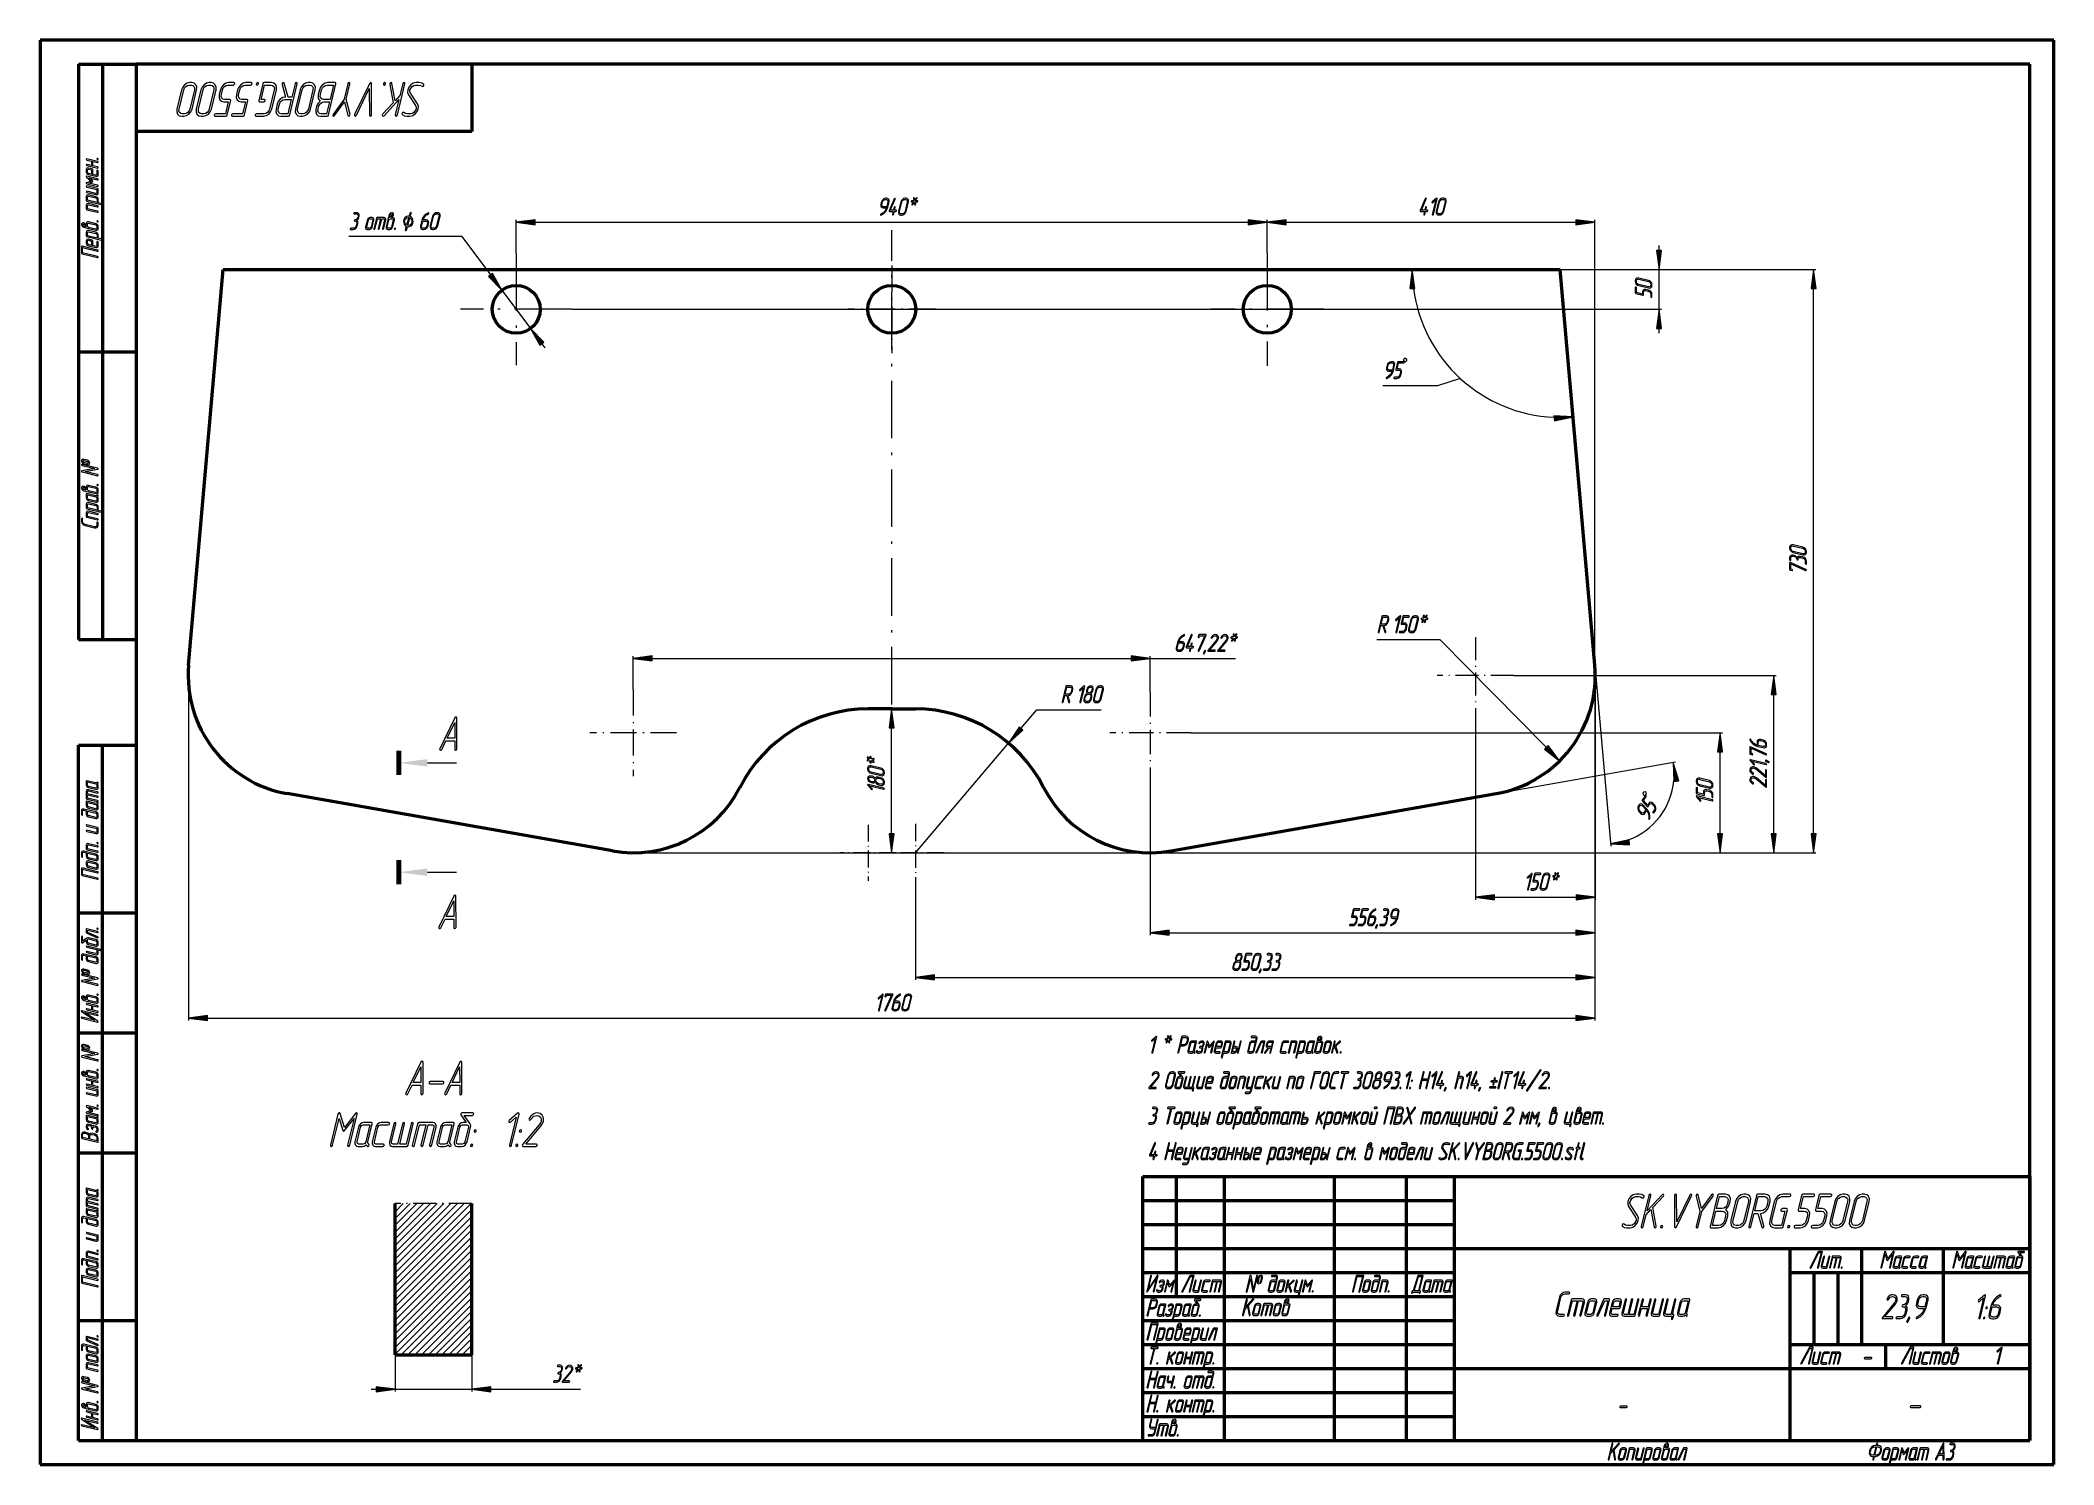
# Model space of a CAD drawing. Extents: x 0 to 420, y 0 to 297.
import ezdxf

# ---------------------------------------------------------------- set-up
doc = ezdxf.new("R2010")
doc.units = 0
doc.linetypes.add('DASHDOT', pattern=[18.5, 12, -3, 0.5, -3])

msp = doc.modelspace()

# ---------------------------------------------------------------- linework, layer by layer
at = {"color": 7, "lineweight": 50}
for p, q in [((0, 297), (0, 0)), ((420, 297), (0, 297)), ((20, 297), (0, 297)), ((420, 0), (420, 297)), ((8, 292), (8, 172)), ((8, 292), (20, 292)), ((13, 292), (13, 172)), ((415, 292), (20, 292)), ((20, 292), (20, 5)), ((90, 292), (90, 278)), ((415, 5), (415, 292)), ((90, 278), (20, 278)), ((30.949646, 166.693024), (38.169907, 249.221069)), ((38.169907, 249.221069), (317.062744, 249.221069)), ((324.28299, 166.693024), (317.062744, 249.221069)), ((8, 232), (20, 232)), ((8, 172), (20, 172)), ((177.616318, 157.554382), (172.671356, 157.554382)), ((177.616318, 157.554382), (182.561279, 157.554382)), ((8, 5), (8, 150)), ((8, 150), (20, 150)), ((13, 5), (13, 150)), ((119.340355, 127.934196), (51.513306, 139.893936)), ((235.892273, 127.934196), (303.71933, 139.893936)), ((8, 115), (20, 115)), ((8, 90), (20, 90)), ((8, 65), (20, 65)), ((230, 5), (230, 60)), ((230, 60), (415, 60)), ((237, 35), (237, 60)), ((247, 5), (247, 60)), ((270, 5), (270, 60)), ((285, 5), (285, 60)), ((295, 5), (295, 60)), ((415, 60), (415, 5)), ((230, 55), (295, 55)), ((74.008591, 22.8564), (74.008591, 54.390656)), ((90.008591, 22.8564), (90.008591, 54.390656)), ((230, 50), (295, 50)), ((230, 45), (295, 45)), ((295, 45), (415, 45)), ((365, 5), (365, 45)), ((380, 25), (380, 45)), ((397, 25), (397, 45)), ((230, 40), (295, 40)), ((230, 40), (295, 40)), ((365, 40), (415, 40)), ((370, 25), (370, 40)), ((375, 25), (375, 40)), ((230, 35), (295, 35)), ((230, 35), (295, 35)), ((8, 30), (20, 30)), ((230, 30), (295, 30)), ((74.008591, 22.8564), (90.008591, 22.8564)), ((230, 25), (295, 25)), ((365, 25), (415, 25)), ((385, 20), (385, 25)), ((230, 20), (295, 20)), ((295, 20), (415, 20)), ((230, 15), (295, 15)), ((230, 10), (295, 10)), ((8, 5), (20, 5)), ((20, 5), (415, 5)), ((230, 5), (415, 5)), ((0, 0), (420, 0))]:
    msp.add_line(p, q, dxfattribs=at)
at = {"color": 7, "lineweight": 13}
for p, q in [((99.282982, 252.539871), (99.282982, 259.543488)), ((103.248764, 259.043488), (251.983871, 259.043488)), ((255.949646, 252.654068), (255.949646, 259.564117)), ((255.949646, 252.654068), (255.949646, 259.543488)), ((259.915436, 259.064117), (320.3172, 259.064117)), ((324.28299, 166.693024), (324.28299, 259.564117)), ((87.952049, 256.042023), (64.378372, 256.042023)), ((87.952049, 256.042023), (93.91407, 248.068253)), ((337.69455, 253.186844), (337.69455, 254.221069)), ((317.062744, 249.221069), (370.407501, 249.221069)), ((317.062744, 249.221069), (338.19455, 249.221069)), ((337.69455, 240.887726), (337.69455, 249.221069)), ((96.288872, 244.892136), (102.277092, 236.883316)), ((369.907501, 131.520172), (369.907501, 245.25528)), ((110.935127, 240.887726), (338.19455, 240.887726)), ((337.69455, 235.887726), (337.69455, 236.921951)), ((104.651894, 233.707199), (105.27121, 232.878906)), ((291.442322, 224.961761), (280.053284, 224.961761)), ((296.210876, 226.465286), (291.442322, 224.961761)), ((123.681564, 161.599304), (123.681564, 168.568359)), ((127.647339, 168.068359), (227.585297, 168.068359)), ((231.551071, 161.012909), (231.551071, 168.568359)), ((231.551407, 168.068359), (249.354034, 168.068359)), ((292.027252, 171.964798), (278.833832, 171.964798)), ((314.15094, 149.540741), (292.027252, 171.964798)), ((30.949646, 166.693024), (30.949646, 92.572365)), ((307.361572, 164.51413), (362.10556, 164.51413)), ((324.28299, 166.693024), (324.28299, 92.572365)), ((324.28299, 166.693024), (327.588867, 128.906448)), ((324.28299, 166.693024), (324.28299, 101.039162)), ((324.28299, 166.693024), (324.28299, 110.352631)), ((324.378113, 164.51413), (324.378113, 117.761078)), ((361.60556, 131.520172), (361.60556, 160.54834)), ((204.560562, 153.43306), (207.908081, 157.370895)), ((207.908081, 157.370895), (221.322556, 157.370895)), ((299.378113, 156.530701), (299.378113, 117.761078)), ((177.575714, 131.520172), (177.575714, 153.588608)), ((240.009598, 152.554382), (350.915985, 152.554382)), ((182.561279, 127.55439), (201.991974, 150.41153)), ((350.415985, 131.520172), (350.415985, 148.588608)), ((80.761703, 146.296982), (86.813034, 146.296982)), ((231.551071, 144.095856), (231.551071, 110.352631)), ((303.71933, 139.893936), (341.073975, 146.48056)), ((123.681564, 127.55439), (370.407501, 127.55439)), ((231.551071, 127.55439), (362.10556, 127.55439)), ((231.551071, 127.55439), (350.915985, 127.55439)), ((80.761703, 123.492722), (86.813034, 123.492722)), ((182.561279, 121.553123), (182.561279, 101.039162)), ((303.343903, 118.261078), (320.412354, 118.261078)), ((235.516846, 110.852631), (320.3172, 110.852631)), ((186.527054, 101.539162), (320.3172, 101.539162)), ((34.915421, 93.072365), (320.3172, 93.072365)), ((74.008591, 38.54303), (89.856216, 54.390656)), ((74.008591, 39.957245), (88.442001, 54.390656)), ((74.008591, 41.37146), (87.027786, 54.390656)), ((74.008591, 42.785675), (85.613571, 54.390656)), ((74.008591, 44.19989), (84.199364, 54.390656)), ((74.008591, 45.614105), (82.785149, 54.390656)), ((74.008591, 47.028305), (81.370934, 54.390656)), ((74.008591, 48.44252), (79.956718, 54.390656)), ((74.008591, 49.856735), (78.542503, 54.390656)), ((74.008591, 51.27095), (77.128296, 54.390656)), ((74.008591, 52.685165), (75.714081, 54.390656)), ((74.008591, 54.09938), (74.299866, 54.390656)), ((74.008591, 37.128815), (90.008591, 53.128815)), ((74.008591, 35.7146), (90.008591, 51.7146)), ((74.008591, 34.300385), (90.008591, 50.300385)), ((74.008591, 32.886169), (90.008591, 48.886169)), ((74.008591, 31.47197), (90.008591, 47.47197)), ((74.008591, 30.057755), (90.008591, 46.057755)), ((74.008591, 28.643539), (90.008591, 44.643539)), ((74.008591, 27.229324), (90.008591, 43.229324)), ((74.008591, 25.815109), (90.008591, 41.815109)), ((74.008591, 24.400894), (90.008591, 40.400894)), ((74.008591, 22.986679), (90.008591, 38.986679)), ((75.292519, 22.8564), (90.008591, 37.572464)), ((76.706734, 22.8564), (90.008591, 36.158249)), ((78.120949, 22.8564), (90.008591, 34.744034)), ((79.535156, 22.8564), (90.008591, 33.329834)), ((80.949371, 22.8564), (90.008591, 31.915619)), ((82.363586, 22.8564), (90.008591, 30.501404)), ((83.777802, 22.8564), (90.008591, 29.087189)), ((85.192017, 22.8564), (90.008591, 27.672974)), ((86.606224, 22.8564), (90.008591, 26.258759)), ((74.008591, 22.8564), (74.008591, 15.160187)), ((88.020439, 22.8564), (90.008591, 24.844543)), ((89.434654, 22.8564), (90.008591, 23.430328)), ((90.008591, 22.8564), (90.008591, 15.160187)), ((69.008591, 15.660187), (70.042809, 15.660187)), ((74.008591, 15.660187), (90.008591, 15.660187)), ((93.974373, 15.660187), (112.656418, 15.660187))]:
    msp.add_line(p, q, dxfattribs=at)
at = {"color": 7, "linetype": 'DASHDOT', "lineweight": 13}
for p, q in [((177.616318, 158.497742), (177.616318, 257.416321)), ((99.282982, 252.539871), (99.282982, 229.23558)), ((255.949646, 252.654068), (255.949646, 229.121384)), ((110.935127, 240.887726), (87.630844, 240.887726)), ((267.716003, 240.887726), (244.183319, 240.887726))]:
    msp.add_line(p, q, dxfattribs=at)
at = {"color": 7, "linetype": 'DASHDOT', "lineweight": 13, "ltscale": 0.456659}
for p, q in [((177.616318, 250.020905), (177.616318, 231.754547)), ((186.749496, 240.887726), (168.483139, 240.887726))]:
    msp.add_line(p, q, dxfattribs=at)
at = {"color": 7, "linetype": 'DASHDOT', "lineweight": 13, "ltscale": 0.399171}
msp.add_line((299.378113, 172.497559), (299.378113, 156.530701), dxfattribs=at)
at = {"color": 7, "linetype": 'DASHDOT', "lineweight": 13, "ltscale": 0.399172}
msp.add_line((307.361572, 164.51413), (291.394684, 164.51413), dxfattribs=at)
at = {"color": 7, "linetype": 'DASHDOT', "lineweight": 13, "ltscale": 0.452245}
for p, q in [((123.681564, 161.599304), (123.681564, 143.509491)), ((132.726471, 152.554382), (114.636658, 152.554382))]:
    msp.add_line(p, q, dxfattribs=at)
at = {"color": 7, "linetype": 'DASHDOT', "lineweight": 13, "ltscale": 0.422926}
for p, q in [((231.551071, 161.012909), (231.551071, 144.095856)), ((240.009598, 152.554382), (223.092545, 152.554382))]:
    msp.add_line(p, q, dxfattribs=at)
at = {"color": 7, "lineweight": 100}
for p, q in [((74.813034, 148.796982), (74.813034, 143.796982)), ((74.813034, 120.992722), (74.813034, 125.992722))]:
    msp.add_line(p, q, dxfattribs=at)
at = {"color": 7, "linetype": 'DASHDOT', "lineweight": 13, "ltscale": 0.292593}
for p, q in [((172.671356, 133.40625), (172.671356, 121.70253)), ((178.523224, 127.55439), (166.819489, 127.55439))]:
    msp.add_line(p, q, dxfattribs=at)
at = {"color": 7, "linetype": 'DASHDOT', "lineweight": 13, "ltscale": 0.300064}
msp.add_line((182.561279, 133.555664), (182.561279, 121.553123), dxfattribs=at)
at = {"color": 7, "linetype": 'DASHDOT', "lineweight": 13, "ltscale": 0.300063}
msp.add_line((188.562546, 127.55439), (176.560013, 127.55439), dxfattribs=at)
at = {"color": 7, "linetype": 'DASHDOT', "lineweight": 13, "ltscale": 0.4}
msp.add_line((90.008591, 54.390656), (74.008591, 54.390656), dxfattribs=at)
at = {"color": 7, "lineweight": 13}
for points in [[(29.468422, 286.668121), (28.501316, 282.666687), (28.464474, 282.093567), (28.639473, 281.602356), (29.007896, 281.274872), (29.496052, 281.162292), (29.947369, 281.162292), (30.5, 281.285095), (31.015789, 281.612579), (31.421051, 282.103821), (31.651318, 282.666687), (32.61842, 286.668121), (32.664474, 287.241241), (32.471054, 287.722229), (32.121052, 288.059937), (31.632896, 288.162292), (31.18158, 288.162292), (30.638157, 288.059937), (30.113159, 287.722229), (29.707893, 287.241241)], [(29.919739, 286.668121), (30.085526, 287.067261), (30.352631, 287.374268), (30.702633, 287.599426), (31.061844, 287.660828), (31.513157, 287.660828), (31.835526, 287.599426), (32.065788, 287.374268), (32.194736, 287.057037), (32.167107, 286.668121), (31.200001, 282.666687), (31.052631, 282.288025), (30.776318, 281.960541), (30.435528, 281.745636), (30.067104, 281.663757), (29.615791, 281.663757), (29.293423, 281.745636), (29.053947, 281.960541), (28.934212, 282.288025), (28.952633, 282.666687)], [(33.511845, 286.668121), (32.544739, 282.666687), (32.507896, 282.093567), (32.682896, 281.602356), (33.051319, 281.274872), (33.539474, 281.162292), (33.990791, 281.162292), (34.543423, 281.285095), (35.059212, 281.612579), (35.464474, 282.103821), (35.69474, 282.666687), (36.661842, 286.668152), (36.707897, 287.241241), (36.514477, 287.722229), (36.164474, 288.059937), (35.676319, 288.162292), (35.225002, 288.162292), (34.68158, 288.059937), (34.156582, 287.722229), (33.751316, 287.241241)], [(33.963161, 286.668121), (34.128948, 287.067261), (34.396053, 287.374268), (34.746056, 287.599426), (35.105267, 287.660828), (35.55658, 287.660828), (35.878948, 287.599426), (36.109211, 287.374268), (36.238159, 287.057037), (36.210529, 286.668121), (35.243423, 282.666687), (35.096054, 282.288025), (34.81974, 281.960541), (34.478951, 281.745636), (34.110527, 281.663757), (33.659214, 281.663757), (33.336845, 281.745636), (33.09737, 281.960541), (32.977634, 282.288025), (32.996056, 282.666687)], [(37.564476, 286.668152), (37.325001, 285.665222), (37.288158, 285.092102), (37.463158, 284.611115), (37.822369, 284.28363), (38.301315, 284.171051), (39.203949, 284.171051), (38.605263, 281.663757), (36.588158, 281.663757), (36.394737, 281.581879), (36.293423, 281.418152), (36.321053, 281.244171), (36.468422, 281.162292), (38.71579, 281.162292), (38.900002, 281.233917), (38.992107, 281.418152), (39.719738, 284.416687), (39.710526, 284.611115), (39.56316, 284.672516), (38.430264, 284.672516), (38.107895, 284.744171), (37.859211, 284.959076), (37.748684, 285.28656), (37.776318, 285.665222), (38.015789, 286.668152), (38.172371, 287.057037), (38.439476, 287.374268), (38.789474, 287.599426), (39.148685, 287.660828), (40.281578, 287.660828), (40.46579, 287.742706), (40.567104, 287.916687), (40.548683, 288.090637), (40.401318, 288.162292), (39.268421, 288.162292), (38.734211, 288.059937), (38.209209, 287.722229), (37.803947, 287.241241)], [(41.165791, 286.668152), (40.926315, 285.665222), (40.889473, 285.092102), (41.064472, 284.611115), (41.423683, 284.28363), (41.90263, 284.171051), (42.805264, 284.171051), (42.206577, 281.663757), (40.189472, 281.663757), (39.996052, 281.581879), (39.894737, 281.418152), (39.922367, 281.244171), (40.069736, 281.162292), (42.317104, 281.162292), (42.501316, 281.233917), (42.593422, 281.418152), (43.321053, 284.416687), (43.31184, 284.611115), (43.164474, 284.672516), (42.031578, 284.672516), (41.709209, 284.744171), (41.460526, 284.959076), (41.349998, 285.28656), (41.377632, 285.665222), (41.617104, 286.668152), (41.773682, 287.057037), (42.040791, 287.374268), (42.390789, 287.599426), (42.75, 287.660828), (43.882893, 287.660828), (44.067104, 287.742706), (44.168419, 287.916687), (44.149998, 288.090637), (44.002632, 288.162292), (42.869736, 288.162292), (42.335526, 288.059937), (41.810524, 287.722229), (41.405262, 287.241241)], [(46.406578, 287.916687), (45.559212, 284.416687), (45.577633, 284.232452), (45.724998, 284.171051), (46.61842, 284.171051), (46.811844, 284.25293), (46.903946, 284.416687), (46.894737, 284.600891), (46.747368, 284.672516), (46.075001, 284.672516), (46.793423, 287.660828), (48.147369, 287.660828), (48.469738, 287.599426), (48.700001, 287.374268), (48.828949, 287.057037), (48.801315, 286.668152), (47.834209, 282.666687), (47.686844, 282.288025), (47.410526, 281.960541), (47.069736, 281.745636), (46.701317, 281.663757), (45.126316, 281.663757), (44.932896, 281.581879), (44.831581, 281.418152), (44.859211, 281.244171), (45.00658, 281.162292), (46.581581, 281.162292), (47.134212, 281.285095), (47.650002, 281.612579), (48.055264, 282.103821), (48.285526, 282.666687), (49.252632, 286.668152), (49.298683, 287.241241), (49.105263, 287.722229), (48.755264, 288.059937), (48.267105, 288.162292), (46.692104, 288.162292), (46.507896, 288.100891)], [(45.227631, 287.660828), (45.411842, 287.742706), (45.513157, 287.916687), (45.494736, 288.090637), (45.34737, 288.162292), (45.153946, 288.080414), (45.061844, 287.916687), (45.080265, 287.732452)], [(51.186844, 285.163757), (51.131577, 285.163757), (50.588158, 285.051178), (50.072369, 284.723694), (49.657894, 284.242706), (49.418419, 283.669586), (49.178947, 282.666687), (49.142105, 282.093567), (49.317104, 281.602356), (49.685524, 281.274872), (50.173683, 281.162292), (51.748684, 281.162292), (51.932896, 281.233917), (52.025002, 281.418152), (53.599998, 287.916687), (53.572369, 288.100891), (53.434212, 288.162292), (53.25, 288.100891), (53.148682, 287.916687), (52.476318, 285.163757), (51.702629, 285.163757), (50.892105, 288.03949), (50.836842, 288.141815), (50.735527, 288.162292), (50.560524, 288.090637), (50.450001, 287.916687), (50.440788, 287.78363)], [(54.189476, 286.668152), (53.222366, 282.666687), (53.185524, 282.093567), (53.360527, 281.602356), (53.728947, 281.274872), (54.217106, 281.162292), (54.668419, 281.162292), (55.221054, 281.285095), (55.736839, 281.612579), (56.142105, 282.103821), (56.372368, 282.666687), (57.339474, 286.668152), (57.385529, 287.241241), (57.192104, 287.722229), (56.842106, 288.059937), (56.353947, 288.162292), (55.902634, 288.162292), (55.359211, 288.059937), (54.834209, 287.722229), (54.428947, 287.241241)], [(54.640789, 286.668152), (54.80658, 287.067261), (55.073685, 287.374268), (55.423683, 287.599426), (55.782894, 287.660828), (56.234211, 287.660828), (56.55658, 287.599426), (56.786842, 287.374268), (56.915787, 287.057037), (56.888157, 286.668152), (55.921051, 282.666687), (55.773682, 282.288025), (55.497368, 281.960541), (55.156578, 281.745636), (54.788158, 281.663757), (54.336842, 281.663757), (54.014473, 281.745636), (53.775002, 281.960541), (53.655262, 282.288025), (53.673683, 282.666687)], [(61.521049, 288.162292), (59.946053, 288.162292), (59.430264, 288.049713), (58.905262, 287.712006), (58.472366, 287.231018), (58.232895, 286.668152), (57.99342, 285.665222), (58.002632, 284.877197), (58.398682, 284.334808), (57.901314, 283.812866), (57.615791, 283.168152), (57.496052, 282.666687), (57.459209, 282.083344), (57.634209, 281.602356), (58.002632, 281.274872), (58.481579, 281.162292), (59.835526, 281.162292), (60.019737, 281.233917), (60.111839, 281.418152), (61.686844, 287.916687), (61.677631, 288.100891)], [(61.171051, 287.660828), (60.452629, 284.672516), (59.107895, 284.672516), (58.785526, 284.744171), (58.536842, 284.959076), (58.417107, 285.28656), (58.444736, 285.665222), (58.684212, 286.668152), (58.849998, 287.067261), (59.117104, 287.374268), (59.467102, 287.599426), (59.826317, 287.660828)], [(63.832893, 284.733917), (64.606575, 287.916687), (64.569733, 288.100891), (64.43158, 288.162292), (64.256577, 288.100891), (64.155258, 287.916687), (63.381577, 284.733917), (61.069733, 281.540955), (61.00526, 281.407898), (61.032894, 281.233917), (61.18026, 281.162292), (61.401314, 281.295319), (63.455261, 284.130127), (64.155258, 281.295319), (64.311844, 281.162292), (64.505264, 281.233917), (64.606575, 281.407898), (64.615791, 281.540955)], [(65.536842, 281.489777), (65.518417, 281.418152), (65.546051, 281.244171), (65.684212, 281.172516), (65.831581, 281.223694), (65.942108, 281.35675), (68.640785, 286.913757), (68.65921, 281.35675), (68.71447, 281.223694), (68.824997, 281.172516), (69.009209, 281.244171), (69.110527, 281.418152), (69.119736, 281.489777), (69.101311, 287.937134), (69.064468, 288.111115), (68.944733, 288.162292), (68.668419, 287.937134)], [(75.023682, 285.491241), (74.010529, 284.375732), (73.356575, 288.019012), (73.301315, 288.131592), (73.199997, 288.162292), (73.025002, 288.090668), (72.914474, 287.92691), (72.905258, 287.875732), (72.905258, 287.804108), (73.596054, 283.925446), (71.422371, 281.561401), (71.330261, 281.418152), (71.376312, 281.233917), (71.514473, 281.162292), (71.707893, 281.264618), (74.821053, 284.662292), (74.038155, 281.418152), (74.074997, 281.233917), (74.213158, 281.162292), (74.388153, 281.233917), (74.489471, 281.418152), (76.064468, 287.916687), (76.036842, 288.100891), (75.898682, 288.162292), (75.71447, 288.100891), (75.613159, 287.916687)], [(71.735527, 287.660828), (71.919739, 287.742706), (72.021049, 287.916687), (72.002632, 288.090668), (71.855263, 288.162292), (71.661842, 288.080414), (71.569733, 287.916687), (71.588158, 287.732452)], [(75.511841, 281.520477), (75.944733, 281.254395), (76.451317, 281.162292), (77.114471, 281.162292), (77.694733, 281.285095), (78.210526, 281.633057), (78.606575, 282.114044), (78.827629, 282.666687), (78.87368, 283.229553), (78.689468, 283.720764), (77.206573, 285.951752), (77.096054, 286.28949), (77.12368, 286.657898), (77.547363, 287.364044), (77.906578, 287.589203), (78.265785, 287.660828), (78.919731, 287.660828), (79.30658, 287.599426), (79.628944, 287.394745), (79.74868, 287.353821), (79.923683, 287.435669), (80.03421, 287.60965), (80.03421, 287.722229), (79.978943, 287.804108), (79.564468, 288.080414), (79.039474, 288.162292), (78.385521, 288.162292), (77.814468, 288.049713), (77.289474, 287.701752), (76.902626, 287.231018), (76.672363, 286.668152), (76.635521, 286.105286), (76.810524, 285.603821), (78.28421, 283.372833), (78.403946, 283.045319), (78.376312, 282.666687), (77.952629, 281.960541), (77.621048, 281.745636), (77.234207, 281.663757), (76.571053, 281.663757), (76.184212, 281.735382), (75.861839, 281.940063), (75.742104, 281.981018), (75.567101, 281.899139), (75.447365, 281.725159), (75.456573, 281.602356)], [(52.356579, 284.662292), (51.638157, 281.663757), (50.293419, 281.663757), (49.971054, 281.745636), (49.731579, 281.960541), (49.611843, 282.288025), (49.630264, 282.666687), (49.869736, 283.669586), (50.035526, 284.058502), (50.311844, 284.375732), (50.652634, 284.590637), (51.011841, 284.662292)], [(60.323685, 284.171051), (59.724998, 281.663757), (58.601315, 281.663757), (58.278946, 281.745636), (58.039474, 281.960541), (57.928947, 282.288025), (57.947369, 282.666687), (58.067104, 283.168152), (58.232895, 283.557037), (58.5, 283.874268), (58.849998, 284.099426), (59.199997, 284.171051)], [(10.704678, 271.779266), (10.704678, 270.881256), (9.706871, 271.120728), (9.614765, 271.106903), (9.584064, 271.037842), (9.619883, 270.950317), (9.706871, 270.895081), (11.958333, 270.351654), (12.050438, 270.365448), (12.08114, 270.43454), (12.050438, 270.526642), (11.958333, 270.577301), (10.955409, 270.821381), (10.955409, 271.719421), (11.958333, 271.475342), (12.050438, 271.489136), (12.08114, 271.558228), (12.050438, 271.65033), (11.958333, 271.700989), (9.706871, 272.244415), (9.614765, 272.230591), (9.584064, 272.161499), (9.619883, 272.078613), (9.706871, 272.018738)], [(10.955409, 269.020721), (10.955409, 270.029266), (10.924707, 270.121399), (10.832602, 270.172028), (10.080409, 270.356262), (9.891081, 270.365448), (9.727339, 270.305603), (9.619883, 270.185852), (9.584064, 270.024658), (9.584064, 269.573364), (9.619883, 269.384552), (9.732455, 269.21875), (9.896198, 269.080597), (10.080409, 269.006897), (11.579678, 268.643097), (11.77924, 268.629272), (11.937865, 268.689148), (12.050438, 268.804291), (12.08114, 268.970062), (12.08114, 269.757568), (12.040204, 269.854279), (11.958333, 269.90033), (11.866227, 269.891113), (11.830409, 269.817444), (11.830409, 269.029938), (11.758771, 268.891785), (11.579678, 268.868744)], [(10.704678, 269.080597), (10.080409, 269.232574), (9.906432, 269.338501), (9.834795, 269.513489), (9.834795, 269.964813), (9.906432, 270.107574), (10.080409, 270.130585), (10.704678, 269.978607)], [(11.830409, 272.295074), (11.871345, 272.202972), (11.958333, 272.152313), (12.045321, 272.161499), (12.08114, 272.235199), (12.040204, 272.331909), (11.958333, 272.37796), (11.866227, 272.368744)], [(11.958333, 268.104279), (9.706871, 268.647705), (9.614765, 268.633881), (9.578947, 268.569397), (9.635233, 268.458893), (10.602339, 267.643738), (9.635233, 267.29837), (9.594297, 267.261505), (9.578947, 267.220062), (9.619883, 267.12796), (9.706871, 267.072693), (11.958333, 266.529266), (12.050438, 266.543091), (12.08114, 266.612183), (12.050438, 266.704285), (11.958333, 266.754944), (10.121345, 267.20166), (10.90424, 267.477966), (10.975877, 267.556244), (10.90424, 267.666779), (10.121345, 268.325317), (11.958333, 267.878632), (12.050438, 267.892426), (12.08114, 267.961517), (12.050438, 268.053619)], [(11.958333, 266.077972), (9.706871, 266.621368), (9.614765, 266.607574), (9.584064, 266.538483), (9.619883, 266.455597), (9.706871, 266.395721), (11.830409, 265.884552), (11.830409, 265.207581), (11.758772, 265.069397), (11.579678, 265.046387), (9.706871, 265.497711), (9.614765, 265.483887), (9.584064, 265.414795), (9.619883, 265.327301), (9.706871, 265.272034), (11.579678, 264.82074), (11.77924, 264.806915), (11.937865, 264.866791), (12.050438, 264.981903), (12.08114, 265.147705), (12.08114, 265.935211), (12.050438, 266.027313)], [(12.08114, 263.125977), (12.08114, 263.802948), (12.050438, 263.982574), (11.937865, 264.157562), (11.579678, 264.369415), (10.080409, 264.733215), (9.891082, 264.742432), (9.727339, 264.682556), (9.619883, 264.562836), (9.584064, 264.40625), (9.584064, 263.614136), (9.614765, 263.522034), (9.706871, 263.471375), (12.956141, 262.688477), (13.048245, 262.702301), (13.078947, 262.771393), (13.048245, 262.854279), (12.956141, 262.914154)], [(11.958333, 262.476654), (10.080409, 262.932556), (9.891082, 262.941772), (9.727339, 262.881897), (9.619883, 262.762177), (9.584064, 262.600983), (9.584064, 261.813477), (9.614765, 261.721375), (9.706871, 261.670715), (11.958333, 261.127289), (12.050438, 261.141113), (12.081141, 261.210205), (12.050438, 261.302307), (11.958333, 261.352966), (9.834795, 261.868744), (9.834795, 262.541107), (9.906432, 262.683868), (10.080409, 262.706909), (11.958333, 262.250977), (12.050438, 262.264801), (12.081141, 262.333893), (12.050438, 262.425995)], [(11.835526, 263.185852), (9.834795, 263.669403), (9.834795, 264.346375), (9.906432, 264.484528), (10.080409, 264.507568), (11.579678, 264.143738), (11.758772, 264.033234), (11.835526, 263.862823)], [(66.050079, 259.45578), (66.298759, 259.716736), (66.441528, 260.039093), (66.501396, 260.289825), (66.519821, 260.576385), (66.43692, 260.821991), (66.257317, 260.985748), (66.008629, 261.042023), (65.557312, 261.042023), (65.46521, 261.001099), (65.419159, 260.914093), (65.423759, 260.827118), (65.497452, 260.79129), (65.948761, 260.79129), (66.114555, 260.750366), (66.229691, 260.642914), (66.289551, 260.479156), (66.28035, 260.289825), (66.220474, 260.039093), (66.137573, 259.844666), (65.99942, 259.686035), (65.829025, 259.573456), (65.649429, 259.542755), (65.557312, 259.501831), (65.50206, 259.414825), (65.515869, 259.32785), (65.589554, 259.292023), (65.700073, 259.292023), (65.865868, 259.251099), (65.985611, 259.143646), (66.040863, 258.979889), (66.027054, 258.790558), (65.907318, 258.289093), (65.829025, 258.094666), (65.69548, 257.936035), (65.520477, 257.823456), (65.336266, 257.792755), (64.774429, 257.792755), (64.682312, 257.751831), (64.631653, 257.664825), (64.640869, 257.57785), (64.714554, 257.542023), (65.276398, 257.542023), (65.548111, 257.593201), (65.810608, 257.762054), (66.013237, 258.002563), (66.13298, 258.289093), (66.252708, 258.790558), (66.2435, 259.18457)], [(73.220474, 260.039093), (73.349426, 260.131226), (73.47377, 260.228424), (73.593498, 260.392181), (73.62114, 260.453583), (73.648766, 260.540558), (73.662582, 260.750366), (73.598106, 260.914093), (73.478378, 261.006226), (73.317184, 261.036926), (72.981003, 260.914093), (72.833633, 260.750366), (72.750732, 260.540558), (72.511261, 259.542755), (72.147453, 258.043488), (72.133636, 257.84906), (72.198112, 257.69043), (72.313232, 257.57785), (72.479027, 257.542023), (72.925743, 257.542023), (73.109947, 257.57785), (73.284943, 257.69043), (73.496788, 258.043488), (73.860611, 259.542755), (73.869812, 259.732086), (73.809952, 259.895813), (73.690208, 260.003296), (73.529022, 260.039093)], [(72.856659, 260.039093), (72.976402, 260.540558), (73.086929, 260.724792), (73.257317, 260.79129), (73.404686, 260.724792), (73.423111, 260.540558), (73.381668, 260.453583), (73.331009, 260.387054), (73.294159, 260.356354), (73.059288, 260.17215)], [(76.342834, 258.232819), (76.126389, 257.490845), (76.12178, 257.439697), (76.158623, 257.347595), (76.250725, 257.311768), (76.370468, 257.414093), (76.586914, 258.145813), (76.6698, 258.125366), (76.775726, 258.125366), (77.157959, 258.207245), (77.48494, 258.45285), (77.710594, 258.805908), (77.788879, 259.220398), (77.742828, 259.517181), (77.627701, 259.824188), (77.415855, 260.069794), (77.1856, 260.223328), (77.392838, 260.955048), (77.402039, 261.001099), (77.365204, 261.098328), (77.273094, 261.129028), (77.157959, 261.031799), (76.941521, 260.305176), (76.830994, 260.31543), (76.775726, 260.31543), (76.379669, 260.233551), (76.052704, 259.982819), (75.83165, 259.624634), (75.762566, 259.220398), (75.804016, 258.913361), (75.919151, 258.631927), (76.103355, 258.396545)], [(79.585602, 259.404602), (79.313896, 258.289093), (79.290863, 258.002563), (79.387573, 257.762054), (79.562584, 257.593201), (79.806664, 257.542023), (80.032318, 257.542023), (80.304031, 257.593201), (80.566528, 257.762054), (80.769157, 258.002563), (80.888901, 258.289093), (81.008629, 258.790558), (81.027054, 259.077118), (80.93956, 259.322723), (80.759949, 259.486481), (80.515869, 259.542755), (79.848106, 259.542755), (79.990868, 259.88559), (80.211929, 260.223328), (80.56192, 260.566162), (80.759949, 260.699188), (80.967186, 260.796417), (81.040863, 260.847595), (81.073105, 260.914093), (81.059288, 261.001099), (80.994812, 261.042023), (80.948761, 261.031799), (80.46521, 260.76059), (80.050743, 260.356354), (79.760605, 259.90094)], [(82.910606, 258.289093), (83.394157, 260.289825), (83.412582, 260.576385), (83.325073, 260.821991), (83.140869, 260.985748), (82.89679, 261.042023), (82.671135, 261.042023), (82.394821, 260.980621), (82.136925, 260.816895), (81.934288, 260.571259), (81.819153, 260.289825), (81.335602, 258.289093), (81.312576, 258.002563), (81.409286, 257.762054), (81.58429, 257.593201), (81.828369, 257.542023), (82.054031, 257.542023), (82.325737, 257.593201), (82.588242, 257.762054), (82.790863, 258.002563)], [(82.684952, 258.289093), (82.602051, 258.089539), (82.468498, 257.936035), (82.293503, 257.823456), (82.113892, 257.792755), (81.888237, 257.792755), (81.727051, 257.823456), (81.611923, 257.936035), (81.547447, 258.094666), (81.561264, 258.289093), (82.044815, 260.289825), (82.1185, 260.479156), (82.256653, 260.642914), (82.427055, 260.750366), (82.611259, 260.79129), (82.836914, 260.79129), (82.9981, 260.750366), (83.117844, 260.642914), (83.177704, 260.479156), (83.168503, 260.289825)], [(176.780457, 262.180908), (177.047562, 263.29129), (177.065994, 263.582977), (176.978485, 263.823456), (176.794281, 263.987213), (176.550201, 264.043488), (176.324539, 264.043488), (176.048233, 263.982086), (175.790329, 263.818359), (175.587692, 263.572723), (175.472565, 263.29129), (175.352829, 262.789825), (175.329803, 262.498169), (175.417297, 262.25769), (175.596909, 262.093933), (175.845596, 262.042755), (176.51796, 262.042755), (176.37059, 261.694824), (176.149536, 261.357086), (175.799545, 261.014252), (175.596909, 260.881226), (175.389679, 260.783997), (175.320587, 260.737946), (175.288361, 260.671417), (175.297562, 260.579315), (175.362045, 260.543488), (175.412704, 260.548615), (175.891647, 260.819824), (176.306122, 261.22406), (176.596252, 261.679443)], [(176.582443, 262.293488), (175.905457, 262.293488), (175.744278, 262.324188), (175.624542, 262.436768), (175.560074, 262.595398), (175.578491, 262.789825), (175.698227, 263.29129), (175.77652, 263.480621), (175.910065, 263.644379), (176.08046, 263.751831), (176.264679, 263.792755), (176.490326, 263.792755), (176.656128, 263.751831), (176.775864, 263.644379), (176.831116, 263.480621), (176.821915, 263.29129)], [(178.194275, 261.54129), (178.346252, 262.170685), (178.332443, 262.262787), (178.26796, 262.293488), (178.180466, 262.25769), (178.12059, 262.170685), (177.968628, 261.54129), (177.319275, 261.54129), (178.309402, 263.889984), (178.318619, 263.920685), (178.30481, 264.00769), (178.231125, 264.043488), (178.15744, 264.017914), (178.102173, 263.941162), (177.047562, 261.444092), (177.042969, 261.413391), (177.05217, 261.326385), (177.121246, 261.290558), (177.908752, 261.290558), (177.756775, 260.66629), (177.770599, 260.574188), (177.844284, 260.543488), (177.931778, 260.574188), (177.982437, 260.66629), (178.134415, 261.290558), (178.475204, 261.290558), (178.567307, 261.331512), (178.617966, 261.418488), (178.608749, 261.505493), (178.535065, 261.54129)], [(180.607437, 261.290558), (181.090988, 263.29129), (181.109406, 263.57785), (181.021912, 263.823456), (180.837692, 263.987213), (180.593628, 264.043488), (180.367966, 264.043488), (180.091644, 263.982086), (179.833755, 263.818359), (179.631119, 263.572723), (179.515991, 263.29129), (179.03244, 261.290558), (179.009415, 261.004028), (179.106125, 260.763519), (179.281128, 260.594666), (179.525192, 260.543488), (179.750854, 260.543488), (180.022568, 260.594666), (180.285065, 260.763519), (180.487701, 261.004028)], [(180.381775, 261.290558), (180.298889, 261.091003), (180.165329, 260.9375), (179.990326, 260.824921), (179.81073, 260.79422), (179.585068, 260.79422), (179.423889, 260.824921), (179.308746, 260.9375), (179.244278, 261.09613), (179.258087, 261.290558), (179.741653, 263.29129), (179.815338, 263.480621), (179.953491, 263.644379), (180.123886, 263.751831), (180.30809, 263.792755), (180.533752, 263.792755), (180.694931, 263.751831), (180.814667, 263.644379), (180.874542, 263.480621), (180.865326, 263.29129)], [(182.573883, 263.542023), (182.877838, 263.982086), (182.905457, 264.043488), (182.891647, 264.130493), (182.817963, 264.16629), (182.707443, 264.094666), (182.431122, 263.695557), (182.348221, 264.094666), (182.260727, 264.16629), (182.173218, 264.125366), (182.117966, 264.043488), (182.117966, 263.982086), (182.210068, 263.542023), (181.80481, 263.542023), (181.712692, 263.501099), (181.666641, 263.41922), (181.671249, 263.327118), (181.744934, 263.29129), (182.150192, 263.29129), (181.846252, 262.851257), (181.818619, 262.789825), (181.832443, 262.70285), (181.906128, 262.667023), (182.021255, 262.738678), (182.297562, 263.137787), (182.380463, 262.738678), (182.463364, 262.667023), (182.555466, 262.70285), (182.606125, 262.789825), (182.606125, 262.851257), (182.514008, 263.29129), (182.919281, 263.29129), (183.015991, 263.332245), (183.06665, 263.41922), (183.052826, 263.506226), (182.979141, 263.542023)], [(289.008759, 261.56192), (289.160736, 262.191315), (289.146912, 262.283417), (289.082428, 262.314117), (288.994934, 262.27832), (288.935059, 262.191315), (288.783081, 261.56192), (288.133759, 261.56192), (289.123901, 263.910614), (289.133087, 263.941315), (289.119263, 264.02832), (289.045593, 264.064117), (288.971924, 264.038544), (288.916656, 263.961792), (287.862061, 261.464722), (287.857422, 261.434021), (287.866638, 261.347015), (287.93573, 261.311188), (288.723236, 261.311188), (288.571259, 260.68692), (288.585083, 260.594818), (288.658752, 260.564117), (288.746246, 260.594818), (288.796906, 260.68692), (288.948883, 261.311188), (289.289673, 261.311188), (289.381775, 261.352142), (289.432434, 261.439117), (289.423218, 261.526123), (289.349548, 261.56192)], [(290.592957, 260.68692), (291.380463, 263.936188), (291.366638, 264.02832), (291.292969, 264.059021), (291.210083, 264.023193), (290.358093, 263.276123), (290.298218, 263.189117), (290.31665, 263.102142), (290.385742, 263.061188), (290.473206, 263.102142), (291.081116, 263.639404), (290.36731, 260.68692), (290.385742, 260.594818), (290.454803, 260.564117), (290.542297, 260.594818)], [(292.77124, 261.311188), (293.254822, 263.31192), (293.273224, 263.59848), (293.18573, 263.844086), (293.001526, 264.007843), (292.757446, 264.064117), (292.531799, 264.064117), (292.255463, 264.002716), (291.997559, 263.838989), (291.794922, 263.593353), (291.67981, 263.31192), (291.196259, 261.311188), (291.173218, 261.024658), (291.269928, 260.784149), (291.444946, 260.615295), (291.689026, 260.564117), (291.914673, 260.564117), (292.186401, 260.615295), (292.448883, 260.784149), (292.65152, 261.024658)], [(292.545593, 261.311188), (292.462708, 261.111633), (292.329163, 260.95813), (292.154144, 260.845551), (291.974548, 260.81485), (291.748901, 260.81485), (291.587708, 260.845551), (291.472565, 260.95813), (291.408081, 261.11676), (291.421906, 261.311188), (291.905457, 263.31192), (291.979156, 263.501251), (292.11731, 263.665009), (292.28772, 263.772461), (292.471924, 263.813385), (292.697571, 263.813385), (292.858765, 263.772461), (292.978485, 263.665009), (293.038361, 263.501251), (293.029144, 263.31192)], [(9.584064, 258.470062), (9.491959, 258.598999), (9.394737, 258.723358), (9.230994, 258.843079), (9.16959, 258.870728), (9.082603, 258.898346), (8.872807, 258.91217), (8.709064, 258.847687), (8.616959, 258.727966), (8.586257, 258.566772), (8.709064, 258.230591), (8.872807, 258.083221), (9.082603, 258.000336), (10.080409, 257.760864), (11.579679, 257.397034), (11.774122, 257.383209), (11.932749, 257.447693), (12.045321, 257.562836), (12.081141, 257.728607), (12.081141, 258.175323), (12.045321, 258.359528), (11.932749, 258.534546), (11.579679, 258.746368), (10.080409, 259.110199), (9.891082, 259.119415), (9.727339, 259.05954), (9.619883, 258.939789), (9.584064, 258.778625)], [(9.584064, 258.106262), (9.082603, 258.225983), (8.898392, 258.336517), (8.831871, 258.506897), (8.898392, 258.654266), (9.082603, 258.672699), (9.16959, 258.631256), (9.236111, 258.580597), (9.266813, 258.543762), (9.451023, 258.308868)], [(12.081141, 255.702301), (12.081141, 256.379272), (12.050439, 256.558868), (11.937865, 256.733887), (11.579679, 256.94574), (10.080409, 257.30954), (9.891082, 257.318756), (9.727339, 257.258881), (9.619883, 257.13916), (9.584064, 256.982574), (9.584064, 256.19046), (9.614766, 256.098358), (9.706871, 256.047699), (12.956141, 255.264801), (13.048245, 255.278625), (13.078947, 255.347702), (13.048245, 255.430588), (12.956141, 255.490463)], [(11.579679, 258.520721), (11.758772, 258.414795), (11.830409, 258.235199), (11.830409, 257.788483), (11.758772, 257.645721), (11.579679, 257.622711), (10.080409, 257.986511), (9.906433, 258.092438), (9.834795, 258.272034), (9.834795, 258.71875), (9.906433, 258.861511), (10.080409, 258.884552)], [(11.835526, 255.762177), (9.834795, 256.245728), (9.834795, 256.922699), (9.906433, 257.060852), (10.080409, 257.083893), (11.579679, 256.720062), (11.758772, 256.609528), (11.835526, 256.439148)], [(11.830409, 259.248352), (11.871345, 259.15625), (11.958333, 259.105591), (12.045321, 259.114807), (12.081141, 259.188477), (12.040204, 259.285187), (11.958333, 259.331238), (11.866228, 259.322052)], [(69.223106, 258.043488), (69.586929, 259.542755), (69.59613, 259.732086), (69.53627, 259.895813), (69.416527, 260.003296), (69.255341, 260.039093), (68.804031, 260.039093), (68.615219, 260.003296), (68.449425, 259.890717), (68.311272, 259.726959), (68.237579, 259.542755), (67.873772, 258.043488), (67.859955, 257.843933), (67.919823, 257.685303), (68.034958, 257.572723), (68.200745, 257.542023), (68.652061, 257.542023), (68.831665, 257.572723), (69.006668, 257.685303), (69.140221, 257.843933)], [(68.997452, 258.043488), (68.891533, 257.86438), (68.711929, 257.792755), (68.260612, 257.792755), (68.122452, 257.86438), (68.099426, 258.043488), (68.463242, 259.542755), (68.569168, 259.716736), (68.744164, 259.788361), (69.19548, 259.788361), (69.338242, 259.716736), (69.361267, 259.542755)], [(70.99614, 259.788361), (70.480347, 257.664825), (70.494164, 257.572723), (70.567856, 257.542023), (70.65535, 257.572723), (70.706009, 257.664825), (71.221794, 259.788361), (71.673111, 259.788361), (71.811272, 259.716736), (71.83429, 259.542755), (71.37838, 257.664825), (71.39679, 257.572723), (71.465874, 257.542023), (71.553375, 257.572723), (71.604034, 257.664825), (72.059952, 259.542755), (72.069168, 259.732086), (72.013901, 259.895813), (71.894165, 260.003296), (71.732986, 260.039093), (70.268509, 260.039093), (70.176407, 260.008392), (70.125748, 259.91629), (69.582321, 257.664825), (69.596146, 257.572723), (69.665215, 257.542023), (69.757324, 257.572723), (69.807976, 257.664825), (70.323776, 259.788361)], [(73.271133, 258.043488), (73.165215, 257.86438), (72.985611, 257.792755), (72.538902, 257.792755), (72.396133, 257.86438), (72.373108, 258.043488), (72.736923, 259.542755), (72.84285, 259.716736), (73.022453, 259.788361), (73.469162, 259.788361), (73.611923, 259.716736), (73.634949, 259.542755)], [(73.998772, 257.792755), (73.906662, 257.751831), (73.856003, 257.664825), (73.865219, 257.57785), (73.938896, 257.542023), (74.035606, 257.582947), (74.081657, 257.664825), (74.072449, 257.756927)], [(76.425735, 258.493774), (76.11718, 258.795685), (76.011253, 259.220398), (76.011253, 259.286926), (76.029678, 259.389252), (76.071121, 259.537659), (76.236908, 259.808838), (76.480988, 259.982819), (76.775726, 260.04422), (76.867828, 260.039093)], [(77.111908, 259.967468), (77.415855, 259.645081), (77.530991, 259.220398), (77.475731, 258.903137), (77.309937, 258.637054), (77.065857, 258.457947), (76.775726, 258.401672), (76.655991, 258.406799)], [(79.78363, 259.292023), (80.455994, 259.292023), (80.621788, 259.251099), (80.741531, 259.143646), (80.796783, 258.979889), (80.782974, 258.790558), (80.663239, 258.289093), (80.580345, 258.094666), (80.446793, 257.936035), (80.276398, 257.823456), (80.092186, 257.792755), (79.866531, 257.792755), (79.705345, 257.823456), (79.59021, 257.936035), (79.525742, 258.094666), (79.539551, 258.289093)], [(103.248764, 259.565613), (99.282982, 259.043488), (103.248764, 258.521393)], [(251.983871, 258.521393), (255.949646, 259.043488), (251.983871, 259.565613)], [(259.915436, 259.586243), (255.949646, 259.064117), (259.915436, 258.542023)], [(320.3172, 258.542023), (324.28299, 259.064117), (320.3172, 259.586243)], [(11.958333, 253.256912), (8.709064, 254.044403), (8.616959, 254.035202), (8.581141, 253.961517), (8.581141, 252.607559), (8.616959, 252.515457), (8.709064, 252.469406), (11.958334, 251.681915), (12.050439, 251.695724), (12.081141, 251.764801), (12.050439, 251.856903), (11.958333, 251.907562), (8.831871, 252.662827), (8.831871, 253.786514), (11.958333, 253.03125), (12.050439, 253.049667), (12.081141, 253.118744), (12.050439, 253.206253)], [(10.955409, 254.173355), (10.955409, 255.181915), (10.924707, 255.274017), (10.832603, 255.324677), (10.080409, 255.508881), (9.891082, 255.518097), (9.727339, 255.458221), (9.619883, 255.338486), (9.584064, 255.177307), (9.584064, 254.725983), (9.619883, 254.53717), (9.732456, 254.371384), (9.896198, 254.233231), (10.080409, 254.159546), (11.579679, 253.795731), (11.77924, 253.781906), (11.937865, 253.841782), (12.050439, 253.956909), (12.081141, 254.122696), (12.081141, 254.910202), (12.040205, 255.006912), (11.958333, 255.052963), (11.866228, 255.043747), (11.830409, 254.970062), (11.830409, 254.182571), (11.758772, 254.044403), (11.579679, 254.021378)], [(10.704679, 254.233231), (10.080409, 254.385193), (9.906433, 254.491119), (9.834795, 254.666122), (9.834795, 255.117432), (9.906433, 255.260193), (10.080409, 255.283218), (10.704679, 255.131256)], [(337.172424, 253.186844), (337.69455, 249.221069), (338.216675, 253.186844)], [(93.495926, 247.755615), (96.288872, 244.892136), (94.332214, 248.380905)], [(286.720215, 245.25528), (286.19812, 249.221069), (285.675995, 245.25528)], [(370.429596, 245.25528), (369.907501, 249.221069), (369.385406, 245.25528)], [(335.447449, 246.924133), (333.446747, 247.407684), (333.160217, 247.426117), (332.914581, 247.338608), (332.750854, 247.154388), (332.69455, 246.910309), (332.69455, 246.684662), (332.755951, 246.40834), (332.919678, 246.150452), (333.165314, 245.947815), (333.446747, 245.832687), (335.447449, 245.349136), (335.734009, 245.326111), (335.974518, 245.422821), (336.143372, 245.597809), (336.19455, 245.841888), (336.19455, 246.067551), (336.143372, 246.339264), (335.974518, 246.601761), (335.734009, 246.804398)], [(335.447449, 244.897812), (334.946014, 245.017548), (334.659485, 245.03598), (334.418945, 244.948471), (334.255219, 244.76886), (334.198914, 244.529388), (334.198914, 244.078079), (332.945282, 244.377411), (332.945282, 245.385971), (332.904358, 245.482681), (332.822449, 245.53334), (332.735474, 245.519531), (332.69455, 245.445847), (332.69455, 244.322159), (332.730347, 244.230057), (332.822449, 244.18399), (334.321747, 243.82019), (334.418945, 243.824799), (334.449646, 243.898468), (334.449646, 244.46492), (334.485474, 244.626099), (334.592957, 244.750443), (334.756683, 244.80571), (334.946014, 244.791901), (335.447449, 244.67215), (335.641907, 244.593872), (335.800537, 244.460312), (335.913116, 244.285309), (335.943817, 244.105713), (335.943817, 243.539261), (335.984741, 243.447159), (336.071747, 243.3965), (336.158752, 243.405701), (336.19455, 243.479401), (336.19455, 244.045837), (336.143372, 244.312943), (335.974518, 244.575439), (335.734009, 244.778076)], [(335.447449, 246.698471), (335.647034, 246.615585), (335.800537, 246.482025), (335.913116, 246.307037), (335.943817, 246.127426), (335.943817, 245.901764), (335.913116, 245.74057), (335.800537, 245.625458), (335.641907, 245.560974), (335.447449, 245.574799), (333.446747, 246.05835), (333.257416, 246.132019), (333.093689, 246.270187), (332.986206, 246.440582), (332.945282, 246.624786), (332.945282, 246.850449), (332.986206, 247.011627), (333.093689, 247.131378), (333.257416, 247.191238), (333.446747, 247.182037)], [(338.216675, 236.921951), (337.69455, 240.887726), (337.172424, 236.921951)], [(105.070038, 234.019836), (102.277092, 236.883316), (104.233749, 233.394547)], [(282.249969, 228.099182), (282.51709, 229.209564), (282.535522, 229.501221), (282.447998, 229.74173), (282.263794, 229.905472), (282.019714, 229.961761), (281.794067, 229.961761), (281.517761, 229.900345), (281.259857, 229.736603), (281.05722, 229.490997), (280.942078, 229.209564), (280.822357, 228.708099), (280.799316, 228.416428), (280.886841, 228.175934), (281.066406, 228.012192), (281.315125, 227.961029), (281.987488, 227.961029), (281.840118, 227.613068), (281.619049, 227.275345), (281.269043, 226.93251), (281.066406, 226.799469), (280.859192, 226.702255), (280.7901, 226.656204), (280.757874, 226.589676), (280.76709, 226.497574), (280.831543, 226.461761), (280.882202, 226.466873), (281.361145, 226.738068), (281.775635, 227.142303), (282.065765, 227.597717)], [(282.051941, 228.211761), (281.374969, 228.211761), (281.213806, 228.242462), (281.094055, 228.355026), (281.029602, 228.513657), (281.048004, 228.708099), (281.167725, 229.209564), (281.246033, 229.398895), (281.379578, 229.562637), (281.549988, 229.67009), (281.734192, 229.711029), (281.959839, 229.711029), (282.125641, 229.67009), (282.245361, 229.562637), (282.300629, 229.398895), (282.291443, 229.209564)], [(283.82959, 227.208832), (283.94931, 227.710297), (283.967743, 227.996841), (283.880249, 228.237335), (283.700623, 228.401077), (283.461151, 228.457367), (283.009827, 228.457367), (283.309204, 229.711029), (284.317749, 229.711029), (284.414459, 229.751953), (284.465118, 229.833832), (284.451294, 229.920822), (284.377625, 229.961761), (283.253906, 229.961761), (283.161804, 229.925934), (283.115784, 229.833832), (282.751953, 228.334564), (282.756561, 228.237335), (282.830231, 228.206635), (283.396667, 228.206635), (283.557861, 228.170822), (283.68222, 228.063354), (283.737488, 227.899628), (283.723663, 227.710297), (283.603943, 227.208832), (283.525635, 227.014389), (283.39209, 226.855759), (283.217102, 226.743195), (283.037476, 226.712479), (282.471039, 226.712479), (282.378906, 226.671555), (282.328247, 226.584564), (282.337463, 226.497574), (282.411163, 226.461761), (282.9776, 226.461761), (283.24472, 226.512924), (283.507202, 226.681778), (283.709839, 226.922272)], [(284.575623, 229.961761), (284.80896, 229.961761), (285.042297, 230.195084), (285.042297, 230.428421), (284.80896, 230.661758), (284.575623, 230.661758), (284.342285, 230.428421), (284.342285, 230.195084)], [(315.847565, 217.608139), (319.752747, 218.473907), (315.756561, 218.648376)], [(11.958333, 207.765793), (8.709064, 208.553299), (8.616959, 208.534882), (8.581141, 208.46579), (8.616959, 208.378296), (8.709064, 208.327637), (11.39035, 207.678299), (8.657894, 207.199341), (8.596491, 207.167114), (8.581141, 207.116455), (8.616959, 207.028961), (8.709064, 206.978302), (11.958333, 206.190796), (12.050438, 206.204605), (12.08114, 206.273697), (12.050438, 206.365799), (11.958333, 206.416458), (9.277046, 207.065796), (12.009502, 207.540131), (12.065789, 207.572372), (12.08114, 207.623032), (12.050438, 207.710526)], [(9.834795, 209.400665), (9.082602, 209.580261), (8.872807, 209.594086), (8.709064, 209.53421), (8.616959, 209.414474), (8.586257, 209.253296), (8.709064, 208.917114), (8.872807, 208.765137), (9.082602, 208.682236), (9.834795, 208.50264), (10.04459, 208.484222), (10.208333, 208.553299), (10.300438, 208.673035), (10.33114, 208.834213), (10.208333, 209.170395), (10.04459, 209.313171)], [(9.834795, 209.175003), (10.024122, 209.059875), (10.080409, 208.894089), (10.019005, 208.751328), (9.834795, 208.728302), (9.082602, 208.907898), (8.898392, 209.018433), (8.831871, 209.19342), (8.898392, 209.336182), (9.082602, 209.354614)], [(9.584064, 203.533554), (9.491959, 203.662506), (9.394736, 203.78685), (9.230993, 203.906586), (9.16959, 203.934219), (9.082602, 203.961853), (8.872807, 203.975662), (8.709064, 203.911194), (8.616959, 203.791458), (8.586257, 203.630264), (8.709064, 203.294083), (8.872807, 203.146713), (9.082603, 203.063828), (10.080409, 202.824341), (11.579679, 202.460526), (11.774122, 202.446716), (11.932749, 202.511185), (12.045321, 202.626328), (12.081141, 202.792114), (12.081141, 203.238815), (12.045321, 203.423035), (11.932749, 203.598038), (11.579679, 203.809875), (10.080409, 204.173691), (9.891082, 204.182907), (9.727339, 204.123032), (9.619883, 204.003296), (9.584064, 203.842117)], [(9.584064, 203.169739), (9.082602, 203.289474), (8.898392, 203.400009), (8.831871, 203.570404), (8.898392, 203.717773), (9.082602, 203.736191), (9.16959, 203.694748), (9.236111, 203.644089), (9.266812, 203.607239), (9.451023, 203.372375)], [(11.840643, 202.101318), (11.738304, 202.013824), (11.579679, 202.009216), (9.706871, 202.460526), (9.614766, 202.455933), (9.584064, 202.37764), (9.584064, 201.590134), (9.619883, 201.401321), (9.732456, 201.235535), (9.896198, 201.097382), (10.080409, 201.023697), (11.579679, 200.659882), (11.77924, 200.646057), (11.937865, 200.705933), (12.050439, 200.82106), (12.081141, 200.986847), (12.081141, 201.438171), (12.040205, 201.631592), (11.912281, 201.815796), (12.009502, 201.884872), (12.081141, 201.972382), (12.086257, 202.013824), (12.050439, 202.101318), (11.958333, 202.151978)], [(11.579679, 203.584213), (11.758772, 203.478302), (11.830409, 203.298691), (11.830409, 202.851974), (11.758772, 202.709213), (11.579679, 202.686188), (10.080409, 203.050003), (9.906432, 203.15593), (9.834795, 203.335526), (9.834795, 203.782242), (9.906432, 203.925003), (10.080409, 203.948029)], [(11.579679, 201.783554), (11.758772, 201.677643), (11.830409, 201.498032), (11.830409, 201.046722), (11.758772, 200.908554), (11.579679, 200.885529), (10.080409, 201.249344), (9.906433, 201.35527), (9.834795, 201.530273), (9.834795, 202.207245)], [(11.830409, 204.311844), (11.871345, 204.219742), (11.958333, 204.169083), (12.045321, 204.178299), (12.081141, 204.251984), (12.040204, 204.348694), (11.958333, 204.394745), (11.866228, 204.385529)], [(12.081141, 198.965134), (12.081141, 199.642105), (12.050439, 199.821716), (11.937865, 199.996719), (11.579679, 200.208557), (10.080409, 200.572372), (9.891082, 200.581589), (9.727339, 200.521713), (9.619883, 200.401978), (9.584064, 200.245407), (9.584064, 199.453293), (9.614766, 199.361191), (9.706871, 199.310532), (12.956141, 198.527634), (13.048245, 198.541458), (13.078947, 198.610535), (13.048245, 198.69342), (12.956141, 198.753296)], [(11.958333, 198.315796), (10.080409, 198.771713), (9.891082, 198.78093), (9.727339, 198.721054), (9.619883, 198.601318), (9.584064, 198.44014), (9.584064, 197.652634), (9.614766, 197.560532), (9.706871, 197.509872), (11.958333, 196.966461), (12.050439, 196.98027), (12.081141, 197.049347), (12.050439, 197.141449), (11.958333, 197.192108), (9.834795, 197.707901), (9.834795, 198.380264), (9.906433, 198.523026), (10.080409, 198.546051), (11.958333, 198.090134), (12.050439, 198.103958), (12.081141, 198.173035), (12.050439, 198.265137)], [(11.835526, 199.025009), (9.834795, 199.50856), (9.834795, 200.185532), (9.906433, 200.323685), (10.080409, 200.34671), (11.579679, 199.982895), (11.758772, 199.872375), (11.835526, 199.701981)], [(12.081141, 196.372375), (12.040205, 196.469086), (11.958333, 196.515137), (11.866228, 196.50592), (11.830409, 196.432236), (11.830409, 195.875), (11.794591, 195.709213), (11.682017, 195.589478), (11.523392, 195.529617), (11.334064, 195.543427), (9.333334, 196.026978), (9.138889, 196.10527), (8.975146, 196.243423), (8.872808, 196.413818), (8.831871, 196.598038), (8.831871, 197.155273), (8.790936, 197.251984), (8.709064, 197.302643), (8.622076, 197.288818), (8.581141, 197.215134), (8.581141, 196.657898), (8.642544, 196.381592), (8.806287, 196.123688), (9.046783, 195.916458), (9.333334, 195.801315), (11.334064, 195.317764), (11.620614, 195.294739), (11.861112, 195.391449), (12.029971, 195.566452), (12.081141, 195.81514)], [(367.660431, 191.268311), (365.659698, 191.751877), (365.373138, 191.770294), (365.127533, 191.682785), (364.963806, 191.498581), (364.907501, 191.254501), (364.907501, 191.028839), (364.968903, 190.752533), (365.132629, 190.494629), (365.378265, 190.292007), (365.659698, 190.176865), (367.660431, 189.693314), (367.94696, 189.670288), (368.187469, 189.766998), (368.356323, 189.942001), (368.407501, 190.186081), (368.407501, 190.411743), (368.356323, 190.683441), (368.187469, 190.945953), (367.94696, 191.148575)], [(366.493774, 189.159103), (366.232788, 189.407791), (365.910431, 189.550552), (365.659698, 189.610428), (365.373138, 189.628845), (365.127533, 189.545944), (364.963806, 189.366348), (364.907501, 189.117661), (364.907501, 188.666351), (364.948425, 188.574234), (365.035431, 188.528183), (365.122406, 188.532791), (365.158234, 188.606476), (365.158234, 189.057785), (365.199158, 189.223587), (365.306641, 189.338715), (365.470367, 189.398575), (365.659698, 189.389374), (365.910431, 189.329498), (366.104858, 189.246613), (366.263489, 189.108444), (366.376068, 188.938049), (366.406769, 188.758453), (366.447693, 188.666351), (366.534698, 188.611084), (366.621674, 188.624893), (366.657501, 188.698578), (366.657501, 188.809113), (366.698425, 188.974899), (366.805908, 189.094635), (366.969635, 189.149902), (367.158966, 189.136078), (367.660431, 189.016342), (367.854858, 188.938049), (368.013489, 188.804504), (368.126068, 188.629501), (368.156769, 188.445297), (368.156769, 187.883453), (368.197693, 187.791351), (368.284698, 187.740692), (368.371674, 187.749893), (368.407501, 187.823578), (368.407501, 188.385422), (368.356323, 188.657135), (368.187469, 188.919632), (367.94696, 189.122269), (367.660431, 189.242004), (367.158966, 189.36174), (366.764954, 189.352524)], [(367.660431, 191.042664), (367.859985, 190.959763), (368.013489, 190.826218), (368.126068, 190.651215), (368.156769, 190.471603), (368.156769, 190.245941), (368.126068, 190.084763), (368.013489, 189.969635), (367.854858, 189.905151), (367.660431, 189.918976), (365.659698, 190.402527), (365.470367, 190.476212), (365.306641, 190.614365), (365.199158, 190.78476), (365.158234, 190.968979), (365.158234, 191.194641), (365.199158, 191.35582), (365.306641, 191.475555), (365.470367, 191.535431), (365.659698, 191.526215)], [(365.061005, 188.072266), (365.025208, 188.086075), (364.943329, 188.072266), (364.907501, 187.998581), (364.907501, 186.644638), (364.943329, 186.552521), (365.035431, 186.50647), (365.408966, 186.414368), (365.501068, 186.423584), (365.531769, 186.497269), (365.501068, 186.584763), (365.408966, 186.64003), (365.158234, 186.69989), (365.158234, 187.795944), (368.253998, 186.405151), (368.289795, 186.391342), (368.376801, 186.40976), (368.407501, 186.478851), (368.381897, 186.552521), (368.310272, 186.612396)], [(280.293701, 174.964081), (280.32132, 174.964081), (280.593018, 175.020355), (280.850952, 175.184097), (281.058167, 175.424591), (281.177917, 175.711151), (281.297638, 176.212616), (281.316071, 176.499161), (281.228577, 176.744781), (281.044373, 176.908508), (280.800293, 176.964798), (280.012756, 176.964798), (279.920654, 176.928986), (279.874634, 176.836884), (279.087097, 173.587616), (279.100952, 173.495499), (279.170013, 173.464798), (279.262115, 173.495499), (279.312775, 173.587616), (279.648956, 174.964081), (280.035797, 174.964081), (280.441071, 173.526215), (280.468689, 173.475037), (280.519348, 173.464798), (280.606873, 173.500626), (280.662109, 173.587616), (280.666718, 173.654129)], [(279.708832, 175.214798), (280.068054, 176.714081), (280.740417, 176.714081), (280.901581, 176.673141), (281.021332, 176.565674), (281.081177, 176.401932), (281.071991, 176.212616), (280.95224, 175.711151), (280.869354, 175.516708), (280.731201, 175.358078), (280.560791, 175.250626), (280.381195, 175.214798)], [(283.006836, 173.587616), (283.794342, 176.836884), (283.780518, 176.928986), (283.706848, 176.959686), (283.623962, 176.923874), (282.771973, 176.176788), (282.712097, 176.089798), (282.73053, 176.002808), (282.799622, 175.961884), (282.887115, 176.002808), (283.494995, 176.5401), (282.781189, 173.587616), (282.799622, 173.495499), (282.868683, 173.464798), (282.956177, 173.495499)], [(284.959473, 174.211884), (285.079224, 174.713348), (285.097656, 174.999893), (285.010132, 175.240387), (284.830536, 175.404129), (284.591064, 175.460419), (284.13974, 175.460419), (284.439087, 176.714081), (285.447632, 176.714081), (285.544373, 176.755005), (285.595032, 176.836884), (285.581177, 176.923874), (285.507507, 176.964798), (284.38382, 176.964798), (284.291718, 176.928986), (284.245667, 176.836884), (283.881836, 175.337616), (283.886475, 175.240387), (283.960144, 175.209686), (284.526581, 175.209686), (284.687775, 175.173859), (284.812134, 175.066406), (284.867371, 174.902664), (284.853577, 174.713348), (284.733826, 174.211884), (284.655518, 174.017441), (284.521973, 173.85881), (284.346985, 173.746231), (284.167389, 173.71553), (283.600952, 173.71553), (283.50882, 173.674591), (283.45816, 173.587616), (283.467377, 173.500626), (283.541077, 173.464798), (284.107513, 173.464798), (284.374634, 173.515976), (284.637115, 173.68483), (284.839752, 173.925323)], [(286.985809, 174.211884), (287.46936, 176.212616), (287.487793, 176.499161), (287.400269, 176.744781), (287.216064, 176.908508), (286.971985, 176.964798), (286.746338, 176.964798), (286.470032, 176.903397), (286.212128, 176.739655), (286.009491, 176.494049), (285.894348, 176.212616), (285.410797, 174.211884), (285.387756, 173.925323), (285.484497, 173.68483), (285.659485, 173.515976), (285.903564, 173.464798), (286.129211, 173.464798), (286.40094, 173.515976), (286.663452, 173.68483), (286.866058, 173.925323)], [(286.760132, 174.211884), (286.677246, 174.012314), (286.543701, 173.85881), (286.368713, 173.746231), (286.189087, 173.71553), (285.96344, 173.71553), (285.802246, 173.746231), (285.687134, 173.85881), (285.62265, 174.017441), (285.636475, 174.211884), (286.119995, 176.212616), (286.193695, 176.401932), (286.331848, 176.565674), (286.502258, 176.673141), (286.686462, 176.714081), (286.912109, 176.714081), (287.073303, 176.673141), (287.193054, 176.565674), (287.252899, 176.401932), (287.243713, 176.212616)], [(288.95224, 176.463348), (289.256195, 176.903397), (289.283813, 176.964798), (289.27002, 177.051788), (289.19632, 177.087616), (289.085815, 177.015976), (288.809479, 176.616852), (288.726593, 177.015976), (288.639099, 177.087616), (288.551575, 177.046677), (288.496338, 176.964798), (288.496338, 176.903397), (288.58844, 176.463348), (288.183167, 176.463348), (288.091064, 176.422409), (288.045013, 176.34053), (288.049622, 176.248428), (288.123291, 176.212616), (288.528564, 176.212616), (288.224609, 175.772552), (288.196991, 175.711151), (288.210815, 175.624161), (288.284485, 175.588348), (288.399597, 175.659973), (288.675934, 176.059097), (288.75882, 175.659973), (288.841736, 175.588348), (288.933838, 175.624161), (288.984497, 175.711151), (288.984497, 175.772552), (288.892395, 176.212616), (289.297638, 176.212616), (289.394348, 176.25354), (289.445007, 176.34053), (289.431213, 176.427521), (289.357513, 176.463348)], [(237.228378, 171.430939), (236.956665, 170.31543), (236.93364, 170.028885), (237.03035, 169.788391), (237.205353, 169.619537), (237.449432, 169.568359), (237.675079, 169.568359), (237.946808, 169.619537), (238.20929, 169.788391), (238.411926, 170.028885), (238.531677, 170.31543), (238.651398, 170.816895), (238.66983, 171.103455), (238.582321, 171.34906), (238.40271, 171.512817), (238.158646, 171.569092), (237.490875, 171.569092), (237.633636, 171.911926), (237.854691, 172.249649), (238.204697, 172.592484), (238.40271, 172.725525), (238.609955, 172.822754), (238.68364, 172.873917), (238.715881, 172.940445), (238.702057, 173.027435), (238.637589, 173.068359), (238.591537, 173.058136), (238.107986, 172.786926), (237.693512, 172.38269), (237.403381, 171.927277)], [(240.161926, 170.566162), (240.313904, 171.195557), (240.300079, 171.287659), (240.235611, 171.318359), (240.148117, 171.282547), (240.088242, 171.195557), (239.936279, 170.566162), (239.286926, 170.566162), (240.277069, 172.914856), (240.28627, 172.945557), (240.272461, 173.032547), (240.198761, 173.068359), (240.125092, 173.042786), (240.069824, 172.966034), (239.015213, 170.468948), (239.01062, 170.438248), (239.019821, 170.351257), (239.088898, 170.31543), (239.876404, 170.31543), (239.724426, 169.691162), (239.738251, 169.59906), (239.81192, 169.568359), (239.899429, 169.59906), (239.950089, 169.691162), (240.102051, 170.31543), (240.442841, 170.31543), (240.534958, 170.356384), (240.585617, 170.443359), (240.576401, 170.53035), (240.502716, 170.566162)], [(243.201401, 172.914856), (243.21521, 172.950668), (243.201401, 173.032547), (243.127716, 173.068359), (241.773773, 173.068359), (241.681671, 173.032547), (241.63562, 172.940445), (241.543503, 172.566895), (241.552719, 172.474792), (241.626404, 172.444092), (241.713898, 172.474792), (241.769165, 172.566895), (241.829041, 172.817627), (242.925079, 172.817627), (241.534302, 169.721863), (241.520477, 169.68605), (241.538895, 169.59906), (241.607971, 169.568359), (241.681671, 169.593948), (241.741531, 169.665588)], [(244.969818, 169.568359), (245.066528, 169.609299), (245.112579, 169.691162), (245.103363, 169.783279), (245.029694, 169.819092), (243.89679, 169.819092), (245.471802, 171.702133), (245.64679, 171.963104), (245.7435, 172.20871), (245.757324, 172.541321), (245.623764, 172.822754), (245.393494, 173.006958), (245.107971, 173.068359), (244.877716, 173.032547), (244.665863, 172.930206), (244.444824, 172.740875), (244.260605, 172.474792), (244.242188, 172.428741), (244.256012, 172.341751), (244.329681, 172.305939), (244.398773, 172.331528), (244.449432, 172.387817), (244.734955, 172.715302), (245.057312, 172.812515), (245.269165, 172.766464), (245.430344, 172.638535), (245.517853, 172.43898), (245.508636, 172.20871), (245.43956, 172.024506), (245.384293, 171.937515), (245.315216, 171.840302), (243.579025, 169.762817), (243.546783, 169.701401), (243.556, 169.609299), (243.625092, 169.568359)], [(246.991531, 169.568359), (247.088242, 169.609299), (247.134293, 169.691162), (247.125076, 169.783279), (247.051392, 169.819092), (245.918503, 169.819092), (247.4935, 171.702133), (247.668503, 171.963104), (247.765213, 172.20871), (247.779022, 172.541321), (247.645477, 172.822754), (247.415207, 173.006958), (247.129684, 173.068359), (246.899414, 173.032547), (246.687576, 172.930206), (246.466522, 172.740875), (246.282318, 172.474792), (246.263885, 172.428741), (246.27771, 172.341751), (246.351395, 172.305939), (246.420471, 172.331528), (246.47113, 172.387817), (246.756653, 172.715302), (247.079025, 172.812515), (247.290863, 172.766464), (247.452057, 172.638535), (247.539551, 172.43898), (247.530334, 172.20871), (247.461273, 172.024506), (247.406006, 171.937515), (247.336914, 171.840302), (245.600739, 169.762817), (245.568497, 169.701401), (245.577713, 169.609299), (245.64679, 169.568359)], [(249.257324, 172.566895), (249.561279, 173.006958), (249.588898, 173.068359), (249.575089, 173.15535), (249.501404, 173.191177), (249.390884, 173.119537), (249.114563, 172.720413), (249.031677, 173.119537), (248.944168, 173.191177), (248.856674, 173.150238), (248.801407, 173.068359), (248.801407, 173.006958), (248.893509, 172.566895), (248.488251, 172.566895), (248.396149, 172.52597), (248.350098, 172.444092), (248.354706, 172.35199), (248.428375, 172.316177), (248.833649, 172.316177), (248.529694, 171.876114), (248.502075, 171.814713), (248.515884, 171.727722), (248.589569, 171.691895), (248.704697, 171.763535), (248.981018, 172.162659), (249.063904, 171.763535), (249.146805, 171.691895), (249.238907, 171.727722), (249.289566, 171.814713), (249.289566, 171.876114), (249.197464, 172.316177), (249.602722, 172.316177), (249.699432, 172.357101), (249.750092, 172.444092), (249.736267, 172.531082), (249.662598, 172.566895)], [(127.647339, 168.590469), (123.681564, 168.068359), (127.647339, 167.546265)], [(227.585297, 167.546265), (231.551071, 168.068359), (227.585297, 168.590469)], [(237.426407, 171.318359), (238.09877, 171.318359), (238.264557, 171.277435), (238.384308, 171.169968), (238.43956, 171.006226), (238.425751, 170.816895), (238.306, 170.31543), (238.223114, 170.121002), (238.089569, 169.962372), (237.919159, 169.849792), (237.734955, 169.819092), (237.509308, 169.819092), (237.348114, 169.849792), (237.232986, 169.962372), (237.168518, 170.121002), (237.182327, 170.31543)], [(243.095474, 169.675812), (243.077057, 169.75769), (243.003372, 169.793518), (242.929688, 169.767929), (242.87442, 169.696289), (242.639557, 169.199951), (242.625732, 169.164124), (242.644165, 169.082245), (242.713242, 169.041321), (242.786926, 169.066895), (242.846802, 169.143646), (243.077057, 169.634888)], [(362.127655, 160.54834), (361.60556, 164.51413), (361.083466, 160.54834)], [(214.36795, 160.370163), (214.395584, 160.370163), (214.667297, 160.426453), (214.925186, 160.590195), (215.132416, 160.830688), (215.252167, 161.117249), (215.371902, 161.618698), (215.39032, 161.905243), (215.302826, 162.150864), (215.118607, 162.314606), (214.874527, 162.370895), (214.087036, 162.370895), (213.994934, 162.335083), (213.948868, 162.242966), (213.161377, 158.993698), (213.175186, 158.901596), (213.244263, 158.870895), (213.336365, 158.901596), (213.387024, 158.993698), (213.723206, 160.370163), (214.110046, 160.370163), (214.51532, 158.932297), (214.542953, 158.881134), (214.593613, 158.870895), (214.681107, 158.906708), (214.736374, 158.993698), (214.740982, 159.060211)], [(213.783081, 160.620895), (214.142288, 162.120163), (214.814667, 162.120163), (214.975845, 162.079224), (215.095581, 161.971771), (215.155457, 161.808029), (215.14624, 161.618698), (215.026505, 161.117249), (214.943604, 160.922791), (214.80545, 160.76416), (214.635056, 160.656708), (214.455444, 160.620895)], [(217.081116, 158.993698), (217.868607, 162.242966), (217.854797, 162.335083), (217.781113, 162.365784), (217.698212, 162.329956), (216.846237, 161.582886), (216.786377, 161.495895), (216.804794, 161.408905), (216.873871, 161.367966), (216.961365, 161.408905), (217.569275, 161.946182), (216.855453, 158.993698), (216.873871, 158.901596), (216.942947, 158.870895), (217.030457, 158.901596)], [(219.259399, 159.617966), (219.379135, 160.119431), (219.369934, 160.513428), (219.176514, 160.784637), (219.425186, 161.045593), (219.567947, 161.367966), (219.627823, 161.62381), (219.64624, 161.91037), (219.558746, 162.150864), (219.374527, 162.314606), (219.130447, 162.370895), (218.858734, 162.314606), (218.605453, 162.150864), (218.393616, 161.905243), (218.278473, 161.62381), (218.218613, 161.367966), (218.209396, 161.040482), (218.324524, 160.784637), (217.997559, 160.508316), (217.804138, 160.119431), (217.684402, 159.617966), (217.661377, 159.331421), (217.758087, 159.090927), (217.933075, 158.922058), (218.177155, 158.870895), (218.402817, 158.870895), (218.67453, 158.922058), (218.937027, 159.090927), (219.139664, 159.331421)], [(219.033737, 159.617966), (218.950836, 159.423523), (218.817291, 159.264893), (218.646896, 159.152328), (218.462692, 159.121628), (218.23703, 159.121628), (218.075836, 159.152328), (217.960724, 159.264893), (217.89624, 159.423523), (217.910065, 159.617966), (218.029785, 160.119431), (218.246246, 160.472504), (218.416626, 160.579956), (218.600845, 160.620895), (218.826508, 160.620895), (218.992294, 160.579956), (219.11203, 160.472504), (219.167297, 160.308762), (219.153473, 160.119431)], [(219.342285, 161.367966), (219.259399, 161.168411), (219.121246, 161.009781), (218.950836, 160.902328), (218.77124, 160.871628), (218.605453, 160.902328), (218.485718, 161.014893), (218.43045, 161.173523), (218.444275, 161.367966), (218.504135, 161.62381), (218.582428, 161.813141), (218.725189, 161.976898), (218.890976, 162.079224), (219.075195, 162.120163), (219.236374, 162.079224), (219.35611, 161.971771), (219.415985, 161.813141), (219.402161, 161.62381)], [(221.281113, 159.617966), (221.764664, 161.618698), (221.783081, 161.905243), (221.695587, 162.150864), (221.511383, 162.314606), (221.267303, 162.370895), (221.041641, 162.370895), (220.76532, 162.309494), (220.507431, 162.145752), (220.304794, 161.900131), (220.189667, 161.618698), (219.706116, 159.617966), (219.683075, 159.331421), (219.779785, 159.090927), (219.954803, 158.922058), (220.198868, 158.870895), (220.42453, 158.870895), (220.696243, 158.922058), (220.95874, 159.090927), (221.161377, 159.331421)], [(221.05545, 159.617966), (220.972565, 159.418411), (220.839005, 159.264893), (220.664001, 159.152328), (220.484406, 159.121628), (220.258743, 159.121628), (220.097565, 159.152328), (219.982422, 159.264893), (219.917953, 159.423523), (219.931763, 159.617966), (220.415314, 161.618698), (220.489014, 161.808029), (220.627167, 161.971771), (220.797562, 162.079224), (220.981766, 162.120163), (221.207428, 162.120163), (221.368607, 162.079224), (221.488342, 161.971771), (221.548218, 161.808029), (221.539001, 161.618698)], [(84.627426, 150.927826), (84.645844, 150.927826), (86.441895, 150.927826), (86.46032, 150.927826), (86.46032, 149.116425), (86.506371, 148.973145), (86.626106, 148.921982), (86.801109, 148.993622), (86.90242, 149.167603), (86.920845, 149.239227), (86.90242, 155.6866), (86.856369, 155.850342), (86.736633, 155.911743), (86.469528, 155.6866), (83.337952, 149.239227), (83.310318, 149.167603), (83.337952, 148.993622), (83.485321, 148.921982), (83.63269, 148.973145), (83.74321, 149.116425)], [(178.097824, 153.588608), (177.575714, 157.554382), (177.053619, 153.588608)], [(86.46032, 151.429291), (84.866898, 151.429291), (86.451111, 154.714386)], [(204.162766, 153.771225), (201.991959, 150.41153), (204.958359, 153.09491)], [(350.93811, 148.588608), (350.415985, 152.554382), (349.89389, 148.588608)], [(358.242981, 149.74379), (359.35849, 149.472076), (359.64502, 149.449051), (359.885529, 149.545761), (360.054382, 149.720764), (360.10556, 149.964844), (360.10556, 150.190491), (360.054382, 150.462219), (359.885529, 150.724701), (359.64502, 150.927338), (359.35849, 151.047089), (358.857025, 151.166809), (358.570465, 151.185242), (358.32486, 151.097733), (358.161133, 150.918121), (358.104828, 150.674057), (358.104828, 150.006287), (357.761993, 150.149048), (357.424255, 150.370102), (357.081421, 150.720108), (356.948395, 150.918121), (356.851166, 151.125366), (356.799988, 151.199051), (356.73349, 151.231293), (356.646484, 151.217468), (356.60556, 151.153), (356.615784, 151.106949), (356.886993, 150.623398), (357.291229, 150.208923), (357.746643, 149.918793)], [(173.077179, 147.175766), (172.637115, 147.479721), (172.575714, 147.507355), (172.488724, 147.49353), (172.452911, 147.419846), (172.524551, 147.309326), (172.923676, 147.033005), (172.524551, 146.950104), (172.452911, 146.86261), (172.493851, 146.775116), (172.575714, 146.719849), (172.637115, 146.719849), (173.077179, 146.811951), (173.077179, 146.406693), (173.118118, 146.31459), (173.199982, 146.268524), (173.292084, 146.273132), (173.327911, 146.346832), (173.327911, 146.75209), (173.767975, 146.448135), (173.829376, 146.420502), (173.916367, 146.434326), (173.952179, 146.508011), (173.880539, 146.623138), (173.481415, 146.899445), (173.880539, 146.982346), (173.952179, 147.065247), (173.916367, 147.157349), (173.829376, 147.208008), (173.767975, 147.208008), (173.327911, 147.115906), (173.327911, 147.521164), (173.286972, 147.617874), (173.199982, 147.668533), (173.112991, 147.654724), (173.077179, 147.581024)], [(313.779297, 149.174057), (316.936218, 146.717667), (314.522583, 149.907425)], [(356.759064, 149.651688), (356.723267, 149.665497), (356.641388, 149.651688), (356.60556, 149.578003), (356.60556, 148.22406), (356.641388, 148.131958), (356.73349, 148.085907), (357.107025, 147.99379), (357.199127, 148.003006), (357.229828, 148.076691), (357.199127, 148.164185), (357.107025, 148.219452), (356.856293, 148.279327), (356.856293, 149.375366), (359.952057, 147.984589), (359.987854, 147.970764), (360.07486, 147.989182), (360.10556, 148.058258), (360.079956, 148.131958), (360.008331, 148.191818)], [(358.35556, 149.941818), (358.35556, 150.614182), (358.396484, 150.779968), (358.503967, 150.899719), (358.667694, 150.954971), (358.857025, 150.941162), (359.35849, 150.821411), (359.552917, 150.738525), (359.711548, 150.60498), (359.824127, 150.43457), (359.854828, 150.250366), (359.854828, 150.024719), (359.824127, 149.863525), (359.711548, 149.748398), (359.552917, 149.683929), (359.35849, 149.697739)], [(175.328644, 145.20932), (173.327911, 145.692871), (173.041367, 145.711304), (172.795746, 145.623795), (172.632004, 145.439575), (172.575714, 145.195496), (172.575714, 144.969849), (172.637115, 144.693527), (172.800858, 144.435638), (173.046478, 144.233002), (173.327911, 144.117874), (175.328644, 143.634323), (175.615189, 143.611298), (175.855682, 143.708008), (176.024551, 143.882996), (176.075714, 144.127075), (176.075714, 144.352737), (176.024551, 144.624451), (175.855682, 144.886948), (175.615189, 145.089584)], [(175.328644, 143.187622), (174.827179, 143.307343), (174.433167, 143.298141), (174.161972, 143.104721), (173.901016, 143.353394), (173.578644, 143.496155), (173.3228, 143.55603), (173.03624, 143.574463), (172.795746, 143.486954), (172.632004, 143.302734), (172.575714, 143.058655), (172.632004, 142.786957), (172.795746, 142.533661), (173.041367, 142.321823), (173.3228, 142.206696), (173.578644, 142.14682), (173.906128, 142.137604), (174.161972, 142.252747), (174.438293, 141.925766), (174.827179, 141.732346), (175.328644, 141.61261), (175.615189, 141.589584), (175.855682, 141.686295), (176.024551, 141.861298), (176.075714, 142.105377), (176.075714, 142.331024), (176.024551, 142.602753), (175.855682, 142.865234), (175.615189, 143.067871)], [(175.328644, 144.983658), (175.528198, 144.900772), (175.681717, 144.767212), (175.794281, 144.592224), (175.824982, 144.412613), (175.824982, 144.186951), (175.794281, 144.025772), (175.681717, 143.910645), (175.523087, 143.846161), (175.328644, 143.859985), (173.327911, 144.343536), (173.13858, 144.417206), (172.974838, 144.555374), (172.867386, 144.725769), (172.826447, 144.909973), (172.826447, 145.135635), (172.867386, 145.296814), (172.974838, 145.416565), (173.13858, 145.476425), (173.327911, 145.467224)], [(173.578644, 143.270508), (173.778198, 143.187622), (173.936829, 143.049454), (174.044281, 142.879059), (174.074982, 142.699463), (174.044281, 142.533661), (173.931717, 142.413925), (173.773087, 142.358673), (173.578644, 142.372482), (173.3228, 142.432343), (173.133469, 142.510635), (172.969727, 142.653412), (172.867386, 142.819183), (172.826447, 143.003403), (172.867386, 143.164581), (172.974838, 143.284332), (173.133469, 143.344193), (173.3228, 143.330383)], [(175.328644, 142.961945), (175.523087, 142.879059), (175.681717, 142.745514), (175.794281, 142.575104), (175.824982, 142.3909), (175.824982, 142.165253), (175.794281, 142.004059), (175.681717, 141.888931), (175.523087, 141.824463), (175.328644, 141.838272), (174.827179, 141.958008), (174.474106, 142.174454), (174.366653, 142.344849), (174.325714, 142.529053), (174.325714, 142.754715), (174.366653, 142.920502), (174.474106, 143.040253), (174.637848, 143.095505), (174.827179, 143.081696)], [(341.784393, 142.578873), (340.581573, 146.393738), (340.756042, 142.397552)], [(348.168945, 142.598801), (346.168213, 143.082352), (345.881653, 143.100769), (345.636047, 143.013275), (345.47229, 142.829056), (345.416016, 142.584976), (345.416016, 142.359314), (345.477417, 142.083008), (345.641174, 141.825104), (345.88678, 141.622482), (346.168213, 141.507355), (348.168945, 141.023804), (348.455475, 141.000763), (348.695984, 141.097473), (348.864838, 141.272476), (348.916016, 141.516556), (348.916016, 141.742218), (348.864838, 142.013931), (348.695984, 142.276428), (348.455475, 142.479065)], [(348.168945, 142.373138), (348.3685, 142.290253), (348.522003, 142.156693), (348.634583, 141.981689), (348.665283, 141.802094), (348.665283, 141.576431), (348.634583, 141.415253), (348.522003, 141.30011), (348.363373, 141.235641), (348.168945, 141.249451), (346.168213, 141.733002), (345.978882, 141.806686), (345.815125, 141.944855), (345.707672, 142.115234), (345.666748, 142.299454), (345.666748, 142.525116), (345.707672, 142.686295), (345.815125, 142.80603), (345.978882, 142.865906), (346.168213, 142.856689)], [(360.10556, 144.682617), (360.064636, 144.779327), (359.982758, 144.825378), (359.890656, 144.816162), (359.854828, 144.742477), (359.854828, 143.609589), (357.971802, 145.184586), (357.710815, 145.359589), (357.46521, 145.456299), (357.132599, 145.470108), (356.851166, 145.336563), (356.666962, 145.106293), (356.60556, 144.82077), (356.641388, 144.590515), (356.743713, 144.378662), (356.933044, 144.157608), (357.199127, 143.973404), (357.245178, 143.954987), (357.332153, 143.968796), (357.367981, 144.04248), (357.342407, 144.111557), (357.286133, 144.162216), (356.958618, 144.447754), (356.861389, 144.770111), (356.907471, 144.981964), (357.0354, 145.143143), (357.234955, 145.230637), (357.46521, 145.221436), (357.649414, 145.152344), (357.736389, 145.097076), (357.833618, 145.028015), (359.911133, 143.291824), (359.972534, 143.259583), (360.064636, 143.268799), (360.10556, 143.337875)], [(360.10556, 142.660904), (360.064636, 142.757614), (359.982758, 142.803665), (359.890656, 142.794464), (359.854828, 142.720764), (359.854828, 141.587875), (357.971802, 143.162872), (357.710815, 143.337875), (357.46521, 143.434586), (357.132599, 143.448395), (356.851166, 143.31485), (356.666962, 143.084595), (356.60556, 142.799057), (356.641388, 142.568802), (356.743713, 142.356964), (356.933044, 142.135895), (357.199127, 141.951691), (357.245178, 141.933273), (357.332153, 141.947083), (357.367981, 142.020782), (357.342407, 142.089844), (357.286133, 142.140503), (356.958618, 142.426041), (356.861389, 142.748413), (356.907471, 142.960251), (357.0354, 143.121429), (357.234955, 143.208923), (357.46521, 143.199722), (357.649414, 143.130646), (357.736389, 143.075378), (357.833618, 143.006302), (359.911133, 141.270111), (359.972534, 141.237885), (360.064636, 141.247086), (360.10556, 141.316162)], [(359.982758, 146.174713), (356.73349, 146.962219), (356.641388, 146.948395), (356.610657, 146.87471), (356.646484, 146.791824), (357.393555, 145.93985), (357.48056, 145.879974), (357.567566, 145.898407), (357.60849, 145.967468), (357.567566, 146.054977), (357.030273, 146.662872), (359.982758, 145.949066), (360.07486, 145.967468), (360.10556, 146.03656), (360.07486, 146.124054)], [(359.998108, 146.851685), (359.916229, 146.833267), (359.880432, 146.759583), (359.906006, 146.685898), (359.977631, 146.63063), (360.473999, 146.395767), (360.509796, 146.381958), (360.591675, 146.400375), (360.632599, 146.469452), (360.607025, 146.543137), (360.530273, 146.602997), (360.039032, 146.833267)], [(11.840643, 142.221375), (11.738303, 142.133881), (11.579678, 142.129272), (9.706871, 142.580597), (9.614765, 142.575989), (9.584064, 142.497696), (9.584064, 141.71019), (9.619883, 141.521378), (9.732455, 141.355591), (9.896198, 141.217438), (10.080408, 141.143753), (11.579678, 140.779938), (11.779239, 140.766113), (11.937865, 140.825989), (12.050438, 140.941116), (12.08114, 141.106903), (12.08114, 141.558228), (12.040204, 141.751648), (11.91228, 141.935852), (12.009502, 142.004929), (12.08114, 142.092438), (12.086257, 142.133881), (12.050438, 142.221375), (11.958333, 142.272034)], [(9.834795, 139.628616), (11.958333, 139.112823), (12.050438, 139.126648), (12.08114, 139.200333), (12.050438, 139.287827), (11.958333, 139.338486), (9.834795, 139.854279), (9.834795, 140.305588), (9.906432, 140.443756), (10.080409, 140.466766), (11.958333, 140.010849), (12.050438, 140.029266), (12.08114, 140.098358), (12.050438, 140.185852), (11.958333, 140.236511), (10.080409, 140.692429), (9.891081, 140.701645), (9.727339, 140.646378), (9.619883, 140.526642), (9.584064, 140.365463), (9.584064, 138.900986), (9.614765, 138.808884), (9.706871, 138.758224), (11.958333, 138.214798), (12.050438, 138.228622), (12.08114, 138.297699), (12.050438, 138.389801), (11.958333, 138.44046), (9.834795, 138.956253)], [(11.579678, 141.90361), (11.758771, 141.797699), (11.830409, 141.618088), (11.830409, 141.166779), (11.758771, 141.02861), (11.579678, 141.005585), (10.080408, 141.3694), (9.906432, 141.475327), (9.834795, 141.65033), (9.834795, 142.327301)], [(175.952911, 141.009323), (172.703644, 141.796829), (172.611542, 141.783005), (172.580841, 141.70932), (172.616653, 141.626434), (173.363724, 140.77446), (173.450714, 140.714584), (173.537704, 140.733002), (173.578644, 140.802094), (173.537704, 140.889587), (173.000427, 141.497482), (175.952911, 140.783661), (176.045013, 140.802094), (176.075714, 140.87117), (176.045013, 140.958664)], [(336.758118, 137.450974), (336.410736, 137.831955), (336.184143, 138.008301), (335.936035, 138.071167), (335.699646, 138.014709), (335.518463, 137.848312), (335.264709, 137.475098), (334.396301, 138.427521), (334.963379, 139.261551), (334.983887, 139.364532), (334.944641, 139.452469), (334.86496, 139.48996), (334.789673, 139.452026), (334.157867, 138.522797), (334.135681, 138.426483), (334.185974, 138.336609), (335.221252, 137.19278), (335.30426, 137.141922), (335.371033, 137.185593), (335.689545, 137.654022), (335.809814, 137.767166), (335.968567, 137.809586), (336.135071, 137.763214), (336.283875, 137.64534), (336.631226, 137.264374), (336.747986, 137.090302), (336.804077, 136.890656), (336.798767, 136.682648), (336.723206, 136.516861), (336.404694, 136.048431), (336.38678, 135.949249), (336.430237, 135.858459), (336.507324, 135.817154), (336.578369, 135.857941), (336.896851, 136.326385), (337.00473, 136.576035), (337.012695, 136.888062), (336.927734, 137.190842)], [(334.901001, 139.615799), (335.032227, 139.808762), (334.970459, 140.132904), (334.777466, 140.264099), (334.453339, 140.202332), (334.322144, 140.009384), (334.383911, 139.685226), (334.576843, 139.554047)], [(348.168945, 140.572479), (347.66748, 140.692215), (347.38092, 140.710632), (347.140442, 140.623138), (346.976685, 140.443527), (346.92041, 140.204056), (346.92041, 139.752747), (345.666748, 140.052094), (345.666748, 141.060638), (345.625793, 141.157349), (345.543945, 141.208008), (345.45694, 141.194183), (345.416016, 141.120514), (345.416016, 139.996826), (345.451843, 139.904724), (345.543945, 139.858673), (347.043213, 139.494843), (347.140442, 139.499451), (347.171143, 139.573135), (347.171143, 140.139587), (347.20694, 140.300766), (347.314392, 140.42511), (347.478149, 140.480377), (347.66748, 140.466553), (348.168945, 140.346817), (348.363373, 140.268524), (348.522003, 140.134979), (348.634583, 139.959976), (348.665283, 139.780365), (348.665283, 139.213928), (348.706207, 139.121826), (348.793213, 139.071167), (348.880188, 139.080383), (348.916016, 139.154053), (348.916016, 139.720505), (348.864838, 139.98761), (348.695984, 140.250107), (348.455475, 140.452744)], [(348.793213, 138.619843), (345.543945, 139.407349), (345.451843, 139.393524), (345.421143, 139.319855), (345.45694, 139.236954), (346.204041, 138.384979), (346.291016, 138.325104), (346.377991, 138.343536), (346.418945, 138.412613), (346.377991, 138.500122), (345.840698, 139.108002), (348.793213, 138.394196), (348.885315, 138.412613), (348.916016, 138.481689), (348.885315, 138.569183)], [(9.584064, 136.312836), (9.584064, 135.640457), (9.619883, 135.451645), (9.727339, 135.28125), (9.891082, 135.143097), (10.080409, 135.069412), (11.579678, 134.705597), (11.774122, 134.691772), (11.932748, 134.756256), (12.045321, 134.871384), (12.08114, 135.03717), (12.08114, 135.483887), (12.045321, 135.668091), (11.932748, 135.843094), (11.579678, 136.054932), (9.082602, 136.658218), (8.893274, 136.667435), (8.729531, 136.612167), (8.622076, 136.487823), (8.58114, 136.326645), (8.58114, 135.539139), (8.622076, 135.447037), (8.709064, 135.400986), (8.796052, 135.405594), (8.831871, 135.479279), (8.831871, 136.266769), (8.903508, 136.409546), (9.082602, 136.432571)], [(11.840643, 137.947693), (11.738303, 137.860199), (11.579678, 137.855591), (9.706871, 138.306915), (9.614765, 138.302307), (9.584064, 138.224014), (9.584064, 137.436508), (9.619883, 137.247696), (9.732455, 137.081909), (9.896198, 136.943756), (10.080409, 136.870071), (11.579678, 136.506256), (11.77924, 136.492432), (11.937865, 136.552307), (12.050438, 136.667435), (12.08114, 136.833221), (12.08114, 137.284546), (12.040204, 137.477966), (11.91228, 137.66217), (12.009502, 137.731247), (12.08114, 137.818756), (12.086257, 137.860199), (12.050438, 137.947693), (11.958333, 137.998352)], [(11.579678, 137.629929), (11.758772, 137.524017), (11.830409, 137.344406), (11.830409, 136.893097), (11.758772, 136.754929), (11.579678, 136.731903), (10.080409, 137.095718), (9.906432, 137.201645), (9.834795, 137.376648), (9.834795, 138.053619)], [(9.834795, 136.25296), (11.579678, 135.829269), (11.758772, 135.723358), (11.830409, 135.543747), (11.830409, 135.097046), (11.758772, 134.954269), (11.579678, 134.931244), (10.080409, 135.295059), (9.906432, 135.400986), (9.834795, 135.580597)], [(335.133667, 136.645325), (334.365601, 137.490524), (334.134766, 137.669739), (333.886688, 137.732605), (333.647705, 137.672348), (333.463928, 137.502151), (333.337036, 137.315536), (333.232452, 137.052505), (333.22287, 136.747177), (333.312073, 136.441513), (333.480042, 136.188065), (333.827393, 135.807098), (334.055664, 135.624054), (334.303741, 135.561188), (334.540131, 135.617645), (334.72229, 135.79454), (335.100342, 136.350555), (335.305206, 136.033051), (335.460205, 135.66037), (335.546936, 135.178162), (335.54303, 134.935791), (335.506897, 134.709747), (335.506104, 134.62674), (335.54303, 134.562668), (335.624329, 134.518494), (335.690247, 134.551682), (335.714478, 134.596451), (335.759521, 135.145004), (335.658264, 135.715042), (335.444763, 136.211029)], [(334.929199, 136.544861), (334.548584, 135.985016), (334.432556, 135.868988), (334.272156, 135.833267), (334.104736, 135.869141), (333.954285, 135.993698), (333.606934, 136.374664), (333.494385, 136.545868), (333.434082, 136.748383), (333.440979, 136.949707), (333.510742, 137.125061), (333.637604, 137.311661), (333.764648, 137.425751), (333.920837, 137.464355), (334.087341, 137.417984), (334.238708, 137.303909)], [(11.958333, 132.81282), (9.706871, 133.356247), (9.614765, 133.342438), (9.584064, 133.273346), (9.619883, 133.19046), (9.706871, 133.130585), (11.830409, 132.6194), (11.830409, 131.942429), (11.758772, 131.804276), (11.579679, 131.78125), (9.706871, 132.232559), (9.614765, 132.21875), (9.584064, 132.149673), (9.619883, 132.062164), (9.706871, 132.006912), (11.579679, 131.555588), (11.77924, 131.541779), (11.937865, 131.601639), (12.050438, 131.716766), (12.081141, 131.882568), (12.081141, 132.670059), (12.050438, 132.762177)], [(177.053619, 131.520172), (177.575714, 127.55439), (178.097824, 131.520172)], [(331.4505, 130.270309), (327.545288, 129.404541), (331.541504, 129.230072)], [(349.89389, 131.520172), (350.415985, 127.55439), (350.93811, 131.520172)], [(361.083466, 131.520172), (361.60556, 127.55439), (362.127655, 131.520172)], [(369.385406, 131.520172), (369.907501, 127.55439), (370.429596, 131.520172)], [(9.584064, 127.539803), (9.584064, 126.867432), (9.619883, 126.678619), (9.727339, 126.508224), (9.891082, 126.370064), (10.080409, 126.296379), (11.579679, 125.932564), (11.774123, 125.918747), (11.932749, 125.983223), (12.045321, 126.098351), (12.081141, 126.264145), (12.081141, 126.710854), (12.045321, 126.895065), (11.932749, 127.070061), (11.579679, 127.281906), (9.082603, 127.885193), (8.893274, 127.894409), (8.729532, 127.839142), (8.622076, 127.714798), (8.581141, 127.553619), (8.581141, 126.766113), (8.622076, 126.674011), (8.709064, 126.62796), (8.796053, 126.632561), (8.831871, 126.706245), (8.831871, 127.493752), (8.903509, 127.636513), (9.082603, 127.659538)], [(11.958333, 128.990463), (10.080409, 129.446381), (9.891082, 129.455597), (9.727339, 129.395721), (9.619883, 129.275986), (9.584064, 129.114807), (9.584064, 128.327301), (9.614766, 128.235199), (9.706871, 128.18454), (11.958333, 127.641113), (12.050439, 127.65493), (12.081141, 127.724014), (12.050439, 127.816116), (11.958333, 127.866776), (9.834795, 128.382568), (9.834795, 129.054932), (9.906433, 129.197693), (10.080409, 129.220718), (11.958333, 128.764801), (12.050439, 128.77861), (12.081141, 128.847702), (12.050439, 128.939804)], [(9.834795, 127.479935), (11.579679, 127.056252), (11.758772, 126.950325), (11.830409, 126.770721), (11.830409, 126.324013), (11.758772, 126.181252), (11.579679, 126.158218), (10.080409, 126.522034), (9.906433, 126.62796), (9.834795, 126.807564)], [(11.830409, 129.584534), (11.871345, 129.492432), (11.958333, 129.441772), (12.045321, 129.450989), (12.081141, 129.524673), (12.040204, 129.621384), (11.958333, 129.667435), (11.866228, 129.658218)], [(11.958333, 123.593094), (8.709064, 124.380592), (8.616959, 124.371376), (8.581141, 124.297699), (8.581141, 122.943748), (8.616959, 122.851646), (8.709064, 122.805588), (11.958334, 122.018089), (12.050439, 122.031906), (12.081141, 122.100983), (12.050439, 122.193092), (11.958333, 122.243752), (8.831871, 122.999008), (8.831871, 124.122696), (11.958333, 123.367432), (12.050439, 123.385857), (12.081141, 123.454933), (12.050439, 123.542435)], [(11.579679, 125.481247), (10.080409, 125.845062), (9.891082, 125.854279), (9.727339, 125.794403), (9.619883, 125.674667), (9.584064, 125.513489), (9.584064, 125.062172), (9.619883, 124.873352), (9.732456, 124.707565), (9.896198, 124.569405), (10.080409, 124.49572), (11.579679, 124.131905), (11.77924, 124.118088), (11.937865, 124.177956), (12.050439, 124.293091), (12.081141, 124.458878), (12.081141, 124.910194), (12.050439, 125.089798), (11.937865, 125.264801), (11.77924, 125.398354)], [(11.579679, 125.255592), (11.758772, 125.149666), (11.830409, 124.970062), (11.830409, 124.518745), (11.758772, 124.380592), (11.579679, 124.357567), (10.080409, 124.721382), (9.906433, 124.827301), (9.834795, 125.002304), (9.834795, 125.453613), (9.906433, 125.596382), (10.080409, 125.619408)], [(310.443604, 119.883881), (311.231079, 123.133148), (311.217285, 123.225258), (311.143585, 123.255959), (311.060669, 123.220139), (310.20871, 122.473068), (310.148865, 122.386078), (310.167267, 122.299088), (310.236328, 122.258148), (310.323853, 122.299088), (310.931763, 122.836365), (310.217926, 119.883881), (310.236328, 119.791779), (310.30542, 119.761078), (310.392944, 119.791779)], [(312.39624, 120.508148), (312.51593, 121.009613), (312.534363, 121.296165), (312.446899, 121.536659), (312.267273, 121.700401), (312.027771, 121.756691), (311.576477, 121.756691), (311.875824, 123.010345), (312.884399, 123.010345), (312.981079, 123.051285), (313.031738, 123.133148), (313.017944, 123.220139), (312.944244, 123.261078), (311.820557, 123.261078), (311.728455, 123.225258), (311.682404, 123.133148), (311.318604, 121.633881), (311.323181, 121.536659), (311.396851, 121.505959), (311.963318, 121.505959), (312.124512, 121.470139), (312.24884, 121.362686), (312.304108, 121.198944), (312.290283, 121.009613), (312.170563, 120.508148), (312.092285, 120.313705), (311.95874, 120.155083), (311.783722, 120.042511), (311.604126, 120.01181), (311.037659, 120.01181), (310.945557, 119.970871), (310.894897, 119.883881), (310.904114, 119.79689), (310.977783, 119.761078), (311.54425, 119.761078), (311.81134, 119.812241), (312.073853, 119.98111), (312.276489, 120.221603)], [(314.422546, 120.508148), (314.906067, 122.508881), (314.9245, 122.795433), (314.837006, 123.041046), (314.652802, 123.204788), (314.408722, 123.261078), (314.183044, 123.261078), (313.906738, 123.199677), (313.648865, 123.035927), (313.446228, 122.790314), (313.331085, 122.508881), (312.847534, 120.508148), (312.824524, 120.221603), (312.921204, 119.98111), (313.096222, 119.812241), (313.340302, 119.761078), (313.565979, 119.761078), (313.837646, 119.812241), (314.100159, 119.98111), (314.302795, 120.221603)], [(314.196899, 120.508148), (314.113983, 120.308594), (313.980408, 120.155083), (313.80542, 120.042511), (313.625824, 120.01181), (313.400146, 120.01181), (313.238983, 120.042511), (313.12384, 120.155083), (313.059387, 120.313705), (313.073181, 120.508148), (313.556763, 122.508881), (313.630432, 122.698212), (313.768585, 122.861954), (313.938965, 122.969406), (314.123169, 123.010345), (314.348846, 123.010345), (314.51001, 122.969406), (314.629761, 122.861954), (314.689636, 122.698212), (314.68042, 122.508881)], [(316.388977, 122.759613), (316.692932, 123.199677), (316.720581, 123.261078), (316.706726, 123.348068), (316.633057, 123.383881), (316.522522, 123.312241), (316.246216, 122.913124), (316.16333, 123.312241), (316.075806, 123.383881), (315.988342, 123.342949), (315.933044, 123.261078), (315.933044, 123.199677), (316.025146, 122.759613), (315.619904, 122.759613), (315.527771, 122.718674), (315.48175, 122.63681), (315.486328, 122.544701), (315.560028, 122.508881), (315.965271, 122.508881), (315.661346, 122.068825), (315.633728, 122.007416), (315.647522, 121.920433), (315.721191, 121.884613), (315.836365, 121.956253), (316.112671, 122.355377), (316.195557, 121.956253), (316.278442, 121.884613), (316.370544, 121.920433), (316.421204, 122.007416), (316.421204, 122.068825), (316.329102, 122.508881), (316.734375, 122.508881), (316.831085, 122.54982), (316.881744, 122.63681), (316.86792, 122.723793), (316.79425, 122.759613)], [(84.430794, 113.726898), (84.449211, 113.726898), (86.245262, 113.726898), (86.263687, 113.726898), (86.263687, 111.915497), (86.309738, 111.772224), (86.429474, 111.721054), (86.604477, 111.792694), (86.705795, 111.966667), (86.724213, 112.038307), (86.705795, 118.485672), (86.659737, 118.649414), (86.540001, 118.710823), (86.272896, 118.485672), (83.141319, 112.038307), (83.113686, 111.966667), (83.141319, 111.792694), (83.288689, 111.721054), (83.436058, 111.772224), (83.546577, 111.915497)], [(303.343903, 118.78318), (299.378113, 118.261078), (303.343903, 117.738968)], [(320.412354, 117.738968), (324.378113, 118.261078), (320.412354, 118.78318)], [(86.263687, 114.228363), (84.670265, 114.228363), (86.254478, 117.513451)], [(274.612762, 113.099709), (274.732483, 113.601166), (274.750916, 113.887711), (274.663422, 114.128212), (274.483826, 114.291962), (274.244324, 114.348244), (273.79303, 114.348244), (274.092346, 115.601898), (275.100922, 115.601898), (275.197632, 115.64283), (275.248291, 115.724709), (275.234467, 115.811691), (275.160767, 115.852631), (274.037109, 115.852631), (273.945007, 115.816811), (273.898926, 115.724709), (273.535126, 114.225433), (273.539734, 114.128212), (273.613403, 114.097511), (274.179871, 114.097511), (274.341034, 114.061691), (274.465393, 113.954231), (274.52063, 113.790497), (274.506836, 113.601166), (274.387085, 113.099709), (274.308807, 112.905258), (274.175262, 112.746628), (274.000244, 112.634064), (273.820648, 112.603363), (273.254211, 112.603363), (273.162109, 112.562424), (273.11145, 112.475433), (273.120667, 112.388443), (273.194336, 112.352631), (273.760773, 112.352631), (274.027893, 112.403793), (274.290405, 112.572662), (274.493011, 112.813156)], [(276.413422, 113.099709), (276.533142, 113.601166), (276.551575, 113.887711), (276.464081, 114.128212), (276.284485, 114.291962), (276.044983, 114.348244), (275.593689, 114.348244), (275.893005, 115.601898), (276.901581, 115.601898), (276.998291, 115.64283), (277.04895, 115.724709), (277.035126, 115.811691), (276.961426, 115.852631), (275.837769, 115.852631), (275.745667, 115.816811), (275.699585, 115.724709), (275.335785, 114.225433), (275.340393, 114.128212), (275.414062, 114.097511), (275.98053, 114.097511), (276.141693, 114.061691), (276.266052, 113.954231), (276.321289, 113.790497), (276.307495, 113.601166), (276.187744, 113.099709), (276.109467, 112.905258), (275.975922, 112.746628), (275.800903, 112.634064), (275.621307, 112.603363), (275.054871, 112.603363), (274.962769, 112.562424), (274.912109, 112.475433), (274.921326, 112.388443), (274.994995, 112.352631), (275.561432, 112.352631), (275.828552, 112.403793), (276.091064, 112.572662), (276.293671, 112.813156)], [(277.136444, 114.215195), (276.864746, 113.099709), (276.841705, 112.813156), (276.938416, 112.572662), (277.113403, 112.403793), (277.357483, 112.352631), (277.58316, 112.352631), (277.854858, 112.403793), (278.117371, 112.572662), (278.320007, 112.813156), (278.439728, 113.099709), (278.559448, 113.601166), (278.577881, 113.887711), (278.490387, 114.133331), (278.310791, 114.297073), (278.066711, 114.353363), (277.398926, 114.353363), (277.541687, 114.696198), (277.762756, 115.033913), (278.112762, 115.376747), (278.310791, 115.509796), (278.518005, 115.60701), (278.591705, 115.65818), (278.623932, 115.724709), (278.610107, 115.811691), (278.545654, 115.852631), (278.499603, 115.842392), (278.016052, 115.571198), (277.601562, 115.166962), (277.311432, 114.711548)], [(277.334473, 114.102631), (278.006836, 114.102631), (278.172607, 114.061691), (278.292358, 113.954231), (278.347626, 113.790497), (278.333801, 113.601166), (278.214081, 113.099709), (278.131165, 112.905258), (277.99762, 112.746628), (277.82724, 112.634064), (277.643005, 112.603363), (277.417358, 112.603363), (277.256165, 112.634064), (277.141052, 112.746628), (277.076569, 112.905258), (277.090393, 113.099709)], [(280.825256, 114.266373), (281.073944, 114.527328), (281.216705, 114.849709), (281.276581, 115.100433), (281.294983, 115.386978), (281.212097, 115.632599), (281.032501, 115.796341), (280.783813, 115.852631), (280.332489, 115.852631), (280.240387, 115.811691), (280.194336, 115.724709), (280.198944, 115.637711), (280.272644, 115.601898), (280.723938, 115.601898), (280.88974, 115.560959), (281.004883, 115.453506), (281.064728, 115.289764), (281.055542, 115.100433), (280.995667, 114.849709), (280.91275, 114.655258), (280.774597, 114.496628), (280.604187, 114.384064), (280.424622, 114.353363), (280.332489, 114.312424), (280.277222, 114.225433), (280.291046, 114.138443), (280.364746, 114.102631), (280.47525, 114.102631), (280.641052, 114.061691), (280.760803, 113.954231), (280.81604, 113.790497), (280.802246, 113.601166), (280.682495, 113.099709), (280.604187, 112.905258), (280.470642, 112.746628), (280.295654, 112.634064), (280.11145, 112.603363), (279.549622, 112.603363), (279.457489, 112.562424), (279.40683, 112.475433), (279.416046, 112.388443), (279.489746, 112.352631), (280.051575, 112.352631), (280.323303, 112.403793), (280.585785, 112.572662), (280.788422, 112.813156), (280.908142, 113.099709), (281.027893, 113.601166), (281.018677, 113.995178)], [(283.150909, 113.990059), (283.41803, 115.100433), (283.436462, 115.392097), (283.348938, 115.632599), (283.164734, 115.796341), (282.920654, 115.852631), (282.695007, 115.852631), (282.418701, 115.791229), (282.160797, 115.62748), (281.95816, 115.381866), (281.843018, 115.100433), (281.723297, 114.598976), (281.700256, 114.307312), (281.787781, 114.066811), (281.967346, 113.903061), (282.216064, 113.851898), (282.888428, 113.851898), (282.741058, 113.503944), (282.519989, 113.166229), (282.169983, 112.823395), (281.967346, 112.690346), (281.760132, 112.593124), (281.69104, 112.547073), (281.658813, 112.480545), (281.66803, 112.388443), (281.732483, 112.352631), (281.783142, 112.357742), (282.262085, 112.628944), (282.676575, 113.03318), (282.966705, 113.488594)], [(282.952881, 114.102631), (282.275909, 114.102631), (282.114746, 114.133331), (281.994995, 114.245895), (281.930542, 114.404526), (281.948944, 114.598976), (282.068665, 115.100433), (282.146973, 115.289764), (282.280518, 115.453506), (282.450928, 115.560959), (282.635132, 115.601898), (282.860779, 115.601898), (283.026581, 115.560959), (283.146301, 115.453506), (283.201569, 115.289764), (283.192383, 115.100433)], [(9.727339, 109.743752), (8.831871, 109.131256), (8.831871, 109.978622), (8.790936, 110.075333), (8.709064, 110.125992), (8.622076, 110.112175), (8.58114, 110.03849), (8.58114, 108.914803), (8.611841, 108.818092), (8.688596, 108.762833), (8.744883, 108.762833), (8.796052, 108.785858), (9.584064, 109.320068), (9.584064, 109.016121), (9.619883, 108.827301), (9.727339, 108.656906), (9.891081, 108.518753), (10.080409, 108.445068), (11.579678, 108.081253), (11.774122, 108.067436), (11.932748, 108.131912), (12.045321, 108.24704), (12.08114, 108.412834), (12.08114, 108.859543), (12.045321, 109.043755), (11.932748, 109.21875), (11.579678, 109.430595), (10.080409, 109.794411), (9.896198, 109.803619), (9.737573, 109.74836), (9.732455, 109.743752)], [(11.958333, 111.139145), (9.706871, 111.682571), (9.614765, 111.677963), (9.584064, 111.59967), (9.584064, 110.927307), (9.681286, 110.793755), (11.927631, 109.799019), (11.958333, 109.78981), (12.045321, 109.803619), (12.08114, 109.877304), (11.983917, 110.006256), (9.834795, 110.954941), (9.834795, 111.429276), (11.958333, 110.91349), (12.050438, 110.927307), (12.08114, 110.996384), (12.050438, 111.088486)], [(11.579678, 109.204941), (11.758771, 109.099014), (11.830409, 108.919411), (11.830409, 108.472702), (11.758771, 108.329941), (11.579678, 108.306915), (10.080409, 108.670731), (9.906432, 108.776649), (9.834795, 108.956253), (9.834795, 109.402962), (9.906432, 109.545731), (10.080409, 109.568756)], [(11.830409, 111.733231), (11.871345, 111.641121), (11.958333, 111.590462), (12.045321, 111.59967), (12.08114, 111.673355), (12.040204, 111.770065), (11.958333, 111.816116), (11.866227, 111.806908)], [(235.516846, 111.374733), (231.551071, 110.852631), (235.516846, 110.330521)], [(278.960114, 112.460083), (278.941711, 112.541962), (278.868011, 112.577774), (278.794342, 112.552193), (278.739075, 112.480545), (278.504211, 111.984207), (278.490387, 111.948395), (278.508789, 111.866516), (278.577881, 111.825577), (278.65155, 111.851166), (278.711426, 111.927925), (278.941711, 112.419144)], [(320.3172, 110.330521), (324.28299, 110.852631), (320.3172, 111.374733)], [(9.584064, 106.087173), (9.584064, 105.414803), (9.619883, 105.22599), (9.727339, 105.055595), (9.891082, 104.917435), (10.080409, 104.84375), (11.579678, 104.479935), (11.774122, 104.466118), (11.932748, 104.530594), (12.045321, 104.645721), (12.08114, 104.811516), (12.08114, 105.258224), (12.045321, 105.442436), (11.932748, 105.617439), (11.579678, 105.829277), (9.082602, 106.432571), (8.893274, 106.44178), (8.729531, 106.386513), (8.622076, 106.262177), (8.58114, 106.10099), (8.581141, 105.313492), (8.622076, 105.221382), (8.709064, 105.175331), (8.796052, 105.179939), (8.831871, 105.253616), (8.831871, 106.041122), (8.903508, 106.183884), (9.082602, 106.206909)], [(12.08114, 107.284546), (12.577485, 107.164803), (12.756578, 107.058884), (12.828216, 106.883881), (12.828216, 106.206909), (12.864035, 106.110199), (12.951023, 106.05954), (13.043128, 106.073357), (13.078947, 106.147041), (13.078947, 106.824013), (13.038012, 107.003624), (12.930555, 107.178619), (12.577485, 107.390465), (9.706871, 108.081253), (9.614765, 108.067436), (9.578947, 107.99836), (9.614765, 107.915466), (9.706871, 107.855591), (11.830409, 107.344406), (11.830409, 106.672043), (11.758772, 106.533882), (11.579678, 106.506256), (9.706871, 106.957565), (9.614765, 106.943756), (9.578947, 106.874672), (9.614765, 106.78717), (9.706871, 106.731911), (11.579678, 106.280594), (11.774122, 106.266777), (11.932748, 106.331253), (12.045321, 106.446381), (12.08114, 106.612175)], [(9.834795, 106.027306), (11.579678, 105.603622), (11.758772, 105.497696), (11.830409, 105.318092), (11.830409, 104.871384), (11.758772, 104.728622), (11.579678, 104.705597), (10.080409, 105.069412), (9.906432, 105.175331), (9.834795, 105.354935)], [(250.343506, 103.78624), (250.463257, 104.287697), (250.454041, 104.681709), (250.26062, 104.952911), (250.509308, 105.213867), (250.652069, 105.53624), (250.711929, 105.792084), (250.730347, 106.078629), (250.642853, 106.31913), (250.458649, 106.48288), (250.214569, 106.539162), (249.942856, 106.48288), (249.68956, 106.31913), (249.477722, 106.073517), (249.362595, 105.792084), (249.302719, 105.53624), (249.293518, 105.208748), (249.408646, 104.952911), (249.081665, 104.67659), (248.888245, 104.287697), (248.768509, 103.78624), (248.745483, 103.499695), (248.842194, 103.259193), (249.017197, 103.090332), (249.261276, 103.039162), (249.486938, 103.039162), (249.758636, 103.090332), (250.021149, 103.259193), (250.22377, 103.499695)], [(250.426407, 105.53624), (250.343506, 105.336678), (250.205353, 105.178047), (250.034958, 105.070595), (249.855347, 105.039894), (249.68956, 105.070595), (249.569824, 105.183167), (249.514557, 105.341797), (249.528381, 105.53624), (249.588257, 105.792084), (249.666534, 105.981415), (249.809296, 106.145157), (249.975098, 106.247498), (250.159302, 106.288429), (250.32048, 106.247498), (250.440216, 106.140045), (250.500092, 105.981415), (250.486267, 105.792084)], [(252.139557, 103.78624), (252.259308, 104.287697), (252.27771, 104.574249), (252.190216, 104.814743), (252.01062, 104.978493), (251.771149, 105.034775), (251.319824, 105.034775), (251.619171, 106.288429), (252.627716, 106.288429), (252.724426, 106.329361), (252.775085, 106.41124), (252.761276, 106.49823), (252.687592, 106.539162), (251.563904, 106.539162), (251.471802, 106.503342), (251.425751, 106.41124), (251.06192, 104.911964), (251.066528, 104.814743), (251.140228, 104.784042), (251.706665, 104.784042), (251.867859, 104.74823), (251.992188, 104.640778), (252.047455, 104.477028), (252.03363, 104.287697), (251.91391, 103.78624), (251.835617, 103.591797), (251.702057, 103.433167), (251.527069, 103.320595), (251.347458, 103.289894), (250.781006, 103.289894), (250.688904, 103.248962), (250.638245, 103.161964), (250.647461, 103.074982), (250.721146, 103.039162), (251.287598, 103.039162), (251.554688, 103.090332), (251.8172, 103.259193), (252.019821, 103.499695)], [(254.165878, 103.78624), (254.649429, 105.786964), (254.667847, 106.073517), (254.580353, 106.31913), (254.396149, 106.48288), (254.152069, 106.539162), (253.926407, 106.539162), (253.650085, 106.47776), (253.392197, 106.314011), (253.18956, 106.068398), (253.074432, 105.786964), (252.590881, 103.78624), (252.567856, 103.499695), (252.664566, 103.259193), (252.839569, 103.090332), (253.083649, 103.039162), (253.309296, 103.039162), (253.581009, 103.090332), (253.843506, 103.259193), (254.046143, 103.499695)], [(253.940216, 103.78624), (253.85733, 103.586678), (253.72377, 103.433167), (253.548767, 103.320595), (253.369171, 103.289894), (253.143509, 103.289894), (252.98233, 103.320595), (252.867188, 103.433167), (252.802719, 103.591797), (252.816528, 103.78624), (253.300079, 105.786964), (253.373779, 105.976295), (253.511932, 106.140045), (253.682327, 106.247498), (253.866547, 106.288429), (254.092194, 106.288429), (254.253387, 106.247498), (254.373108, 106.140045), (254.432983, 105.976295), (254.423767, 105.786964)], [(256.551392, 104.952911), (256.800079, 105.213867), (256.942841, 105.53624), (257.002716, 105.786964), (257.021149, 106.073517), (256.938232, 106.31913), (256.758636, 106.48288), (256.509949, 106.539162), (256.058655, 106.539162), (255.966537, 106.49823), (255.920486, 106.41124), (255.925079, 106.324249), (255.998779, 106.288429), (256.450073, 106.288429), (256.615875, 106.247498), (256.731018, 106.140045), (256.790894, 105.976295), (256.781677, 105.786964), (256.721802, 105.53624), (256.638916, 105.341797), (256.500732, 105.183167), (256.330353, 105.070595), (256.150757, 105.039894), (256.058655, 104.998962), (256.003357, 104.911964), (256.017212, 104.824982), (256.090881, 104.789162), (256.201416, 104.789162), (256.367188, 104.74823), (256.486938, 104.640778), (256.542175, 104.477028), (256.528381, 104.287697), (256.40863, 103.78624), (256.330353, 103.591797), (256.196777, 103.433167), (256.02179, 103.320595), (255.837585, 103.289894), (255.275742, 103.289894), (255.18364, 103.248962), (255.13298, 103.161964), (255.142197, 103.074982), (255.215881, 103.039162), (255.77771, 103.039162), (256.049438, 103.090332), (256.31192, 103.259193), (256.514557, 103.499695), (256.634277, 103.78624), (256.754028, 104.287697), (256.744812, 104.681709)], [(258.352051, 104.952911), (258.600739, 105.213867), (258.7435, 105.53624), (258.803375, 105.786964), (258.821808, 106.073517), (258.738892, 106.31913), (258.559296, 106.48288), (258.310608, 106.539162), (257.859314, 106.539162), (257.767212, 106.49823), (257.72113, 106.41124), (257.725739, 106.324249), (257.799438, 106.288429), (258.250732, 106.288429), (258.416534, 106.247498), (258.531677, 106.140045), (258.591553, 105.976295), (258.582336, 105.786964), (258.522461, 105.53624), (258.439575, 105.341797), (258.301392, 105.183167), (258.131012, 105.070595), (257.951416, 105.039894), (257.859314, 104.998962), (257.804016, 104.911964), (257.817871, 104.824982), (257.891541, 104.789162), (258.002075, 104.789162), (258.167847, 104.74823), (258.287598, 104.640778), (258.342834, 104.477028), (258.329041, 104.287697), (258.20929, 103.78624), (258.131012, 103.591797), (257.997437, 103.433167), (257.822449, 103.320595), (257.638245, 103.289894), (257.076416, 103.289894), (256.984314, 103.248962), (256.933655, 103.161964), (256.942871, 103.074982), (257.016541, 103.039162), (257.578369, 103.039162), (257.850098, 103.090332), (258.112579, 103.259193), (258.315216, 103.499695), (258.434937, 103.78624), (258.554688, 104.287697), (258.545471, 104.681709)], [(11.958333, 101.463486), (8.709064, 102.250992), (8.616959, 102.232567), (8.581141, 102.16349), (8.616959, 102.075989), (8.709064, 102.02533), (11.39035, 101.375992), (8.657894, 100.897041), (8.596491, 100.864807), (8.581141, 100.814148), (8.616959, 100.726646), (8.709064, 100.675987), (11.958333, 99.888489), (12.050439, 99.902306), (12.081141, 99.971382), (12.050439, 100.063492), (11.958333, 100.114151), (9.277046, 100.763489), (12.009502, 101.237831), (12.065789, 101.270065), (12.081141, 101.320724), (12.050438, 101.408226)], [(9.834795, 103.098358), (9.082602, 103.277962), (8.872807, 103.291779), (8.709064, 103.231911), (8.616959, 103.112175), (8.586257, 102.950989), (8.709064, 102.614807), (8.872807, 102.46283), (9.082602, 102.379936), (9.834795, 102.200333), (10.04459, 102.181908), (10.208333, 102.250992), (10.300438, 102.370728), (10.331141, 102.531906), (10.208333, 102.868095), (10.04459, 103.010857)], [(9.834795, 102.872696), (10.024122, 102.757568), (10.080409, 102.591782), (10.019006, 102.449013), (9.834795, 102.425987), (9.082602, 102.605591), (8.898392, 102.716118), (8.831871, 102.891121), (8.898392, 103.033882), (9.082602, 103.052307)], [(186.527054, 102.061264), (182.561279, 101.539162), (186.527054, 101.017059)], [(250.117859, 103.78624), (250.034958, 103.591797), (249.901398, 103.433167), (249.731018, 103.320595), (249.546799, 103.289894), (249.321136, 103.289894), (249.159958, 103.320595), (249.04483, 103.433167), (248.980347, 103.591797), (248.994171, 103.78624), (249.113907, 104.287697), (249.330353, 104.640778), (249.500748, 104.74823), (249.684967, 104.789162), (249.910614, 104.789162), (250.076416, 104.74823), (250.196136, 104.640778), (250.251404, 104.477028), (250.237595, 104.287697)], [(254.686279, 103.146614), (254.667847, 103.228493), (254.594162, 103.264313), (254.520477, 103.238724), (254.46521, 103.167084), (254.230347, 102.670746), (254.216537, 102.634926), (254.234955, 102.553047), (254.304031, 102.512115), (254.377716, 102.537697), (254.437592, 102.614456), (254.667847, 103.105682)], [(320.3172, 101.017059), (324.28299, 101.539162), (320.3172, 102.061264)], [(9.584064, 97.231255), (9.491959, 97.360199), (9.394737, 97.484543), (9.230994, 97.604279), (9.16959, 97.631912), (9.082603, 97.659546), (8.872807, 97.673355), (8.709064, 97.608887), (8.616959, 97.489151), (8.586257, 97.327965), (8.709064, 96.991776), (8.872807, 96.844414), (9.082603, 96.761513), (10.080409, 96.522041), (11.579679, 96.158226), (11.774123, 96.144409), (11.932749, 96.208885), (12.045321, 96.324013), (12.081141, 96.489807), (12.081141, 96.936516), (12.045321, 97.120728), (11.932749, 97.295723), (11.579679, 97.507568), (10.080409, 97.871384), (9.891082, 97.880592), (9.727339, 97.820724), (9.619883, 97.700989), (9.584064, 97.539803)], [(9.584064, 96.867439), (9.082603, 96.987175), (8.898392, 97.097702), (8.831871, 97.268097), (8.898392, 97.415466), (9.082603, 97.433884), (9.16959, 97.392433), (9.236111, 97.341782), (9.266813, 97.304939), (9.451023, 97.070068)], [(11.579679, 97.281914), (11.758772, 97.175987), (11.830409, 96.996384), (11.830409, 96.549675), (11.758772, 96.406914), (11.579679, 96.383881), (10.080409, 96.747696), (9.906433, 96.853622), (9.834795, 97.033226), (9.834795, 97.479935), (9.906433, 97.622696), (10.080409, 97.645729)], [(11.830409, 98.009544), (11.871345, 97.917435), (11.958333, 97.866776), (12.045321, 97.875992), (12.081141, 97.949677), (12.040205, 98.046387), (11.958333, 98.092438), (11.866228, 98.083229)], [(175.060394, 94.695168), (175.8479, 97.944443), (175.834076, 98.036545), (175.760391, 98.067245), (175.677505, 98.031433), (174.825531, 97.284348), (174.765656, 97.197365), (174.784088, 97.110382), (174.853165, 97.069443), (174.940659, 97.110382), (175.548553, 97.647659), (174.834732, 94.695168), (174.853165, 94.603065), (174.922241, 94.572365), (175.009735, 94.603065)], [(177.865005, 97.918854), (177.878815, 97.954681), (177.865005, 98.036545), (177.791321, 98.072365), (176.437363, 98.072365), (176.345261, 98.036545), (176.29921, 97.944443), (176.207108, 97.5709), (176.216324, 97.478798), (176.290009, 97.448097), (176.377502, 97.478798), (176.43277, 97.5709), (176.49263, 97.821632), (177.588684, 97.821632), (176.197891, 94.725876), (176.184082, 94.690048), (176.202499, 94.603065), (176.271576, 94.572365), (176.345261, 94.597946), (176.405136, 94.669586)], [(177.957108, 96.434937), (177.685394, 95.319443), (177.662369, 95.032898), (177.759079, 94.792397), (177.934082, 94.623535), (178.178162, 94.572365), (178.403824, 94.572365), (178.675522, 94.623535), (178.938034, 94.792397), (179.140656, 95.032898), (179.260391, 95.319443), (179.380127, 95.8209), (179.39856, 96.107452), (179.31105, 96.353065), (179.131454, 96.516815), (178.887375, 96.573097), (178.219604, 96.573097), (178.362366, 96.915932), (178.58342, 97.253647), (178.933426, 97.596481), (179.131454, 97.72953), (179.338684, 97.826752), (179.412369, 97.877914), (179.444611, 97.944443), (179.430786, 98.031433), (179.366318, 98.072365), (179.320267, 98.062134), (178.836716, 97.790932), (178.422241, 97.386696), (178.132111, 96.931282)], [(181.282104, 95.319443), (181.765656, 97.320168), (181.784088, 97.60672), (181.696579, 97.852333), (181.512375, 98.016083), (181.268295, 98.072365), (181.042633, 98.072365), (180.766312, 98.010963), (180.508423, 97.847214), (180.305786, 97.601601), (180.190659, 97.320168), (179.707108, 95.319443), (179.684082, 95.032898), (179.780792, 94.792397), (179.955795, 94.623535), (180.199875, 94.572365), (180.425522, 94.572365), (180.697235, 94.623535), (180.959732, 94.792397), (181.162369, 95.032898)], [(181.056442, 95.319443), (180.973557, 95.119881), (180.839996, 94.96637), (180.665009, 94.853798), (180.485397, 94.823097), (180.259735, 94.823097), (180.098557, 94.853798), (179.983429, 94.96637), (179.918945, 95.125), (179.93277, 95.319443), (180.416321, 97.320168), (180.490005, 97.509499), (180.628159, 97.673248), (180.798553, 97.780701), (180.982758, 97.821632), (181.20842, 97.821632), (181.369614, 97.780701), (181.489349, 97.673248), (181.54921, 97.509499), (181.540009, 97.320168)], [(11.932749, 93.827965), (8.683479, 94.610855), (8.581141, 94.601646), (8.540205, 94.541779), (8.63231, 94.412834), (11.364766, 92.616776), (8.683479, 93.261513), (8.591374, 93.247704), (8.560673, 93.174019), (8.591374, 93.091118), (8.683479, 93.035858), (11.932749, 92.25296), (12.035088, 92.25296), (12.076023, 92.317436), (11.983918, 92.450989), (9.251462, 94.24704), (11.932749, 93.602303), (12.024854, 93.616119), (12.055555, 93.685204), (12.024854, 93.772697)], [(10.704679, 95.693092), (10.704679, 94.795067), (9.706871, 95.034546), (9.614766, 95.020729), (9.584064, 94.951645), (9.619883, 94.864151), (9.706871, 94.808884), (11.958333, 94.265465), (12.050439, 94.279282), (12.081141, 94.348358), (12.050439, 94.44046), (11.958333, 94.491119), (10.955409, 94.735199), (10.955409, 95.633224), (11.958333, 95.389145), (12.050439, 95.402962), (12.081141, 95.472046), (12.050439, 95.564148), (11.958333, 95.614807), (9.706871, 96.158226), (9.614766, 96.144409), (9.584064, 96.075333), (9.619883, 95.992439), (9.706871, 95.932571)], [(34.915421, 93.594467), (30.949646, 93.072365), (34.915421, 92.550262)], [(178.155136, 96.322365), (178.827499, 96.322365), (178.993286, 96.281433), (179.113022, 96.173981), (179.168289, 96.010231), (179.15448, 95.8209), (179.034744, 95.319443), (178.951843, 95.125), (178.818298, 94.96637), (178.647903, 94.853798), (178.463684, 94.823097), (178.238022, 94.823097), (178.076843, 94.853798), (177.961716, 94.96637), (177.897232, 95.125), (177.911057, 95.319443)], [(320.3172, 92.550262), (324.28299, 93.072365), (320.3172, 93.594467)], [(232.100967, 85.894302), (232.888458, 89.14357), (232.874649, 89.235672), (232.800964, 89.266373), (232.718063, 89.230553), (231.866089, 88.483482), (231.806229, 88.396492), (231.824646, 88.309502), (231.893723, 88.26857), (231.981232, 88.309502), (232.589127, 88.846786), (231.875305, 85.894302), (231.893723, 85.802193), (231.962799, 85.771492), (232.050308, 85.802193)], [(235.573334, 88.770027), (235.877274, 89.210091), (235.904907, 89.271492), (235.891098, 89.358482), (235.817413, 89.394302), (235.706879, 89.322662), (235.430573, 88.923538), (235.347672, 89.322662), (235.260178, 89.394302), (235.172668, 89.353363), (235.117416, 89.271492), (235.117416, 89.210091), (235.209518, 88.770027), (234.804245, 88.770027), (234.712143, 88.729095), (234.666092, 88.647224), (234.6707, 88.555115), (234.744385, 88.519302), (235.149643, 88.519302), (234.845703, 88.079239), (234.818069, 88.017838), (234.831879, 87.930847), (234.905563, 87.895027), (235.020691, 87.966667), (235.297012, 88.365791), (235.379913, 87.966667), (235.462799, 87.895027), (235.554916, 87.930847), (235.60556, 88.017838), (235.60556, 88.079239), (235.513458, 88.519302), (235.918732, 88.519302), (236.015442, 88.560234), (236.066101, 88.647224), (236.052277, 88.734215), (235.978592, 88.770027)], [(237.834518, 87.27076), (238.506882, 87.27076), (238.778595, 87.327049), (239.036484, 87.490791), (239.243729, 87.731285), (239.363464, 88.017838), (239.4832, 88.519302), (239.501617, 88.805847), (239.414124, 89.05146), (239.229904, 89.215202), (238.985825, 89.271492), (238.198334, 89.271492), (238.106232, 89.235672), (238.060165, 89.14357), (237.272675, 85.894302), (237.286484, 85.802193), (237.35556, 85.771492), (237.447678, 85.802193), (237.498337, 85.894302)], [(237.894379, 87.521492), (238.253586, 89.02076), (238.925964, 89.02076), (239.087143, 88.979828), (239.206879, 88.872368), (239.266754, 88.708626), (239.257538, 88.519302), (239.137802, 88.017838), (239.054901, 87.823395), (238.916748, 87.664764), (238.746353, 87.557312), (238.566757, 87.521492)], [(240.827942, 86.011986), (240.740433, 86.114326), (240.735825, 86.272957), (241.187149, 88.14576), (241.182541, 88.237869), (241.104248, 88.26857), (240.316757, 88.26857), (240.12793, 88.23275), (239.962143, 88.120178), (239.82399, 87.956436), (239.750305, 87.772224), (239.38649, 86.272957), (239.372665, 86.073395), (239.432541, 85.914764), (239.547668, 85.802193), (239.713455, 85.771492), (240.16478, 85.771492), (240.3582, 85.812431), (240.542404, 85.940353), (240.611481, 85.843132), (240.69899, 85.771492), (240.740433, 85.766373), (240.827942, 85.802193), (240.878586, 85.894302)], [(242.44899, 87.020027), (242.60556, 87.183769), (242.693069, 87.39357), (242.785172, 87.772224), (242.794388, 87.956436), (242.725311, 88.120178), (242.596359, 88.23275), (242.430573, 88.26857), (242.209518, 88.26857), (241.923981, 88.17646), (241.698334, 87.925735), (241.684509, 87.884796), (241.693726, 87.797806), (241.76741, 87.761986), (241.831879, 87.782455), (241.891754, 87.848976), (242.002274, 87.971786), (242.149643, 88.017838), (242.370697, 88.017838), (242.527283, 87.946198), (242.564117, 87.772224), (242.472015, 87.39357), (242.35228, 87.219589), (242.158859, 87.147957), (241.937805, 87.147957), (241.841095, 87.101898), (241.790436, 87.020027), (241.799652, 86.933044), (241.87793, 86.897224), (242.098984, 86.897224), (242.255569, 86.820465), (242.292404, 86.646492), (242.200302, 86.272957), (242.080566, 86.093857), (241.887146, 86.022224), (241.550964, 86.022224), (241.431229, 86.068275), (241.375961, 86.196198), (241.297668, 86.283188), (241.205566, 86.247368), (241.150299, 86.160378), (241.145691, 86.114326), (241.251617, 85.863594), (241.491089, 85.771492), (241.827271, 85.771492), (242.020691, 85.812431), (242.200302, 85.919884), (242.338455, 86.078506), (242.421356, 86.272957), (242.513458, 86.646492), (242.522675, 86.851173)], [(244.35556, 85.894302), (244.898987, 88.14576), (244.885178, 88.237869), (244.820694, 88.273682), (244.710175, 88.2174), (243.895035, 87.25029), (243.549652, 88.2174), (243.512802, 88.258331), (243.471359, 88.273682), (243.379257, 88.23275), (243.32399, 88.14576), (242.780563, 85.894302), (242.794388, 85.802193), (242.863464, 85.771492), (242.955566, 85.802193), (243.006226, 85.894302), (243.452942, 87.731285), (243.729248, 86.948395), (243.807541, 86.876755), (243.91806, 86.948395), (244.576614, 87.731285), (244.129913, 85.894302), (244.143723, 85.802193), (244.212799, 85.771492), (244.304901, 85.802193)], [(245.272018, 86.897224), (246.280563, 86.897224), (246.372665, 86.927925), (246.423325, 87.020027), (246.607544, 87.772224), (246.616745, 87.961548), (246.556885, 88.12529), (246.437149, 88.23275), (246.275955, 88.26857), (245.824646, 88.26857), (245.635834, 88.23275), (245.470047, 88.120178), (245.331879, 87.956436), (245.258194, 87.772224), (244.894379, 86.272957), (244.880569, 86.073395), (244.94043, 85.914764), (245.055573, 85.802193), (245.221359, 85.771492), (246.00885, 85.771492), (246.10556, 85.812431), (246.151611, 85.894302), (246.14241, 85.986404), (246.068726, 86.022224), (245.281219, 86.022224), (245.143066, 86.093857), (245.120041, 86.272957)], [(246.800964, 85.771492), (247.477936, 85.771492), (247.657532, 85.802193), (247.832535, 85.914764), (248.044388, 86.272957), (248.408203, 87.772224), (248.417404, 87.961548), (248.357544, 88.12529), (248.237808, 88.23275), (248.081223, 88.26857), (247.289124, 88.26857), (247.197021, 88.237869), (247.146362, 88.14576), (246.363464, 84.896492), (246.377274, 84.80439), (246.44635, 84.773682), (246.529251, 84.80439), (246.589111, 84.896492)], [(248.933197, 87.147957), (249.172668, 88.14576), (249.158859, 88.237869), (249.089783, 88.26857), (249.002274, 88.23275), (248.947021, 88.14576), (248.403595, 85.894302), (248.408203, 85.802193), (248.486481, 85.771492), (249.048325, 85.771492), (249.232544, 85.802193), (249.407532, 85.914764), (249.541092, 86.073395), (249.619385, 86.272957), (249.711487, 86.646492), (249.720703, 86.840935), (249.660828, 86.999565), (249.541092, 87.107018), (249.379913, 87.147957)], [(249.978592, 85.894302), (250.522018, 88.14576), (250.508194, 88.237869), (250.439117, 88.26857), (250.351624, 88.23275), (250.296356, 88.14576), (249.75293, 85.894302), (249.766754, 85.802193), (249.835831, 85.771492), (249.927933, 85.802193)], [(253.473984, 88.26857), (252.80162, 88.26857), (252.612808, 88.23275), (252.442413, 88.12529), (252.304245, 87.961548), (252.23056, 87.772224), (251.866745, 86.272957), (251.852936, 86.078506), (251.917404, 85.919884), (252.032532, 85.807312), (252.198334, 85.771492), (252.645035, 85.771492), (252.829254, 85.807312), (253.004242, 85.919884), (253.216095, 86.272957), (253.819382, 88.770027), (253.828583, 88.959358), (253.773331, 89.1231), (253.648987, 89.230553), (253.487808, 89.271492), (252.700302, 89.271492), (252.6082, 89.230553), (252.562149, 89.14357), (252.566742, 89.05658), (252.640442, 89.02076), (253.427933, 89.02076), (253.570694, 88.949127), (253.593719, 88.770027)], [(254.924652, 85.894302), (255.468063, 88.14576), (255.463455, 88.237869), (255.385162, 88.26857), (254.712799, 88.26857), (254.579254, 88.171349), (253.584518, 85.925003), (253.575302, 85.894302), (253.589111, 85.807312), (253.662796, 85.771492), (253.791748, 85.868713), (254.740433, 88.017838), (255.214783, 88.017838), (254.69899, 85.894302), (254.712799, 85.802193), (254.781876, 85.771492), (254.873993, 85.802193)], [(256.725311, 85.894302), (257.268738, 88.14576), (257.26413, 88.237869), (257.185822, 88.26857), (256.398315, 88.26857), (256.209503, 88.23275), (256.043732, 88.120178), (255.905563, 87.956436), (255.831879, 87.772224), (255.739777, 87.39357), (255.725952, 87.199127), (255.781219, 87.040497), (255.900955, 86.927925), (256.066742, 86.897224), (256.103577, 86.897224), (255.408203, 85.955704), (255.371353, 85.894302), (255.389771, 85.807312), (255.463455, 85.771492), (255.523331, 85.786842), (255.57399, 85.838013), (256.356873, 86.897224), (256.743713, 86.897224), (256.499634, 85.894302), (256.513458, 85.802193), (256.58255, 85.771492), (256.674652, 85.802193)], [(259.732544, 85.771492), (259.829254, 85.812431), (259.875305, 85.894302), (259.866089, 85.986404), (259.792419, 86.022224), (259.004913, 86.022224), (258.86676, 86.093857), (258.843719, 86.272957), (259.20755, 87.772224), (259.313446, 87.946198), (259.488464, 88.017838), (260.27597, 88.017838), (260.372681, 88.058769), (260.418732, 88.14576), (260.409515, 88.23275), (260.335815, 88.26857), (259.54834, 88.26857), (259.359497, 88.23275), (259.193726, 88.120178), (259.055573, 87.956436), (258.981873, 87.772224), (258.618073, 86.272957), (258.604248, 86.073395), (258.664124, 85.914764), (258.779236, 85.802193), (258.945038, 85.771492)], [(261.675964, 85.894302), (262.131866, 87.772224), (262.141083, 87.961548), (262.081207, 88.12529), (261.961487, 88.23275), (261.800293, 88.26857), (261.012787, 88.26857), (260.920685, 88.237869), (260.870026, 88.14576), (260.32663, 85.894302), (260.340424, 85.802193), (260.409515, 85.771492), (260.501617, 85.802193), (260.552277, 85.894302), (261.068054, 88.017838), (261.740417, 88.017838), (261.883179, 87.946198), (261.906219, 87.772224), (261.450287, 85.894302), (261.464111, 85.802193), (261.533203, 85.771492), (261.625305, 85.802193)], [(262.325287, 85.771492), (263.002258, 85.771492), (263.181885, 85.802193), (263.356873, 85.914764), (263.568726, 86.272957), (263.932526, 87.772224), (263.941742, 87.961548), (263.881866, 88.12529), (263.762146, 88.23275), (263.60556, 88.26857), (262.813446, 88.26857), (262.721344, 88.237869), (262.670685, 88.14576), (261.887787, 84.896492), (261.901611, 84.80439), (261.970703, 84.773682), (262.053589, 84.80439), (262.113464, 84.896492)], [(265.461487, 86.011986), (265.373993, 86.114326), (265.369385, 86.272957), (265.820679, 88.14576), (265.816101, 88.237869), (265.737793, 88.26857), (264.950287, 88.26857), (264.761475, 88.23275), (264.595703, 88.120178), (264.45752, 87.956436), (264.38385, 87.772224), (264.02002, 86.272957), (264.006226, 86.073395), (264.066101, 85.914764), (264.181213, 85.802193), (264.347015, 85.771492), (264.79834, 85.771492), (264.99176, 85.812431), (265.175964, 85.940353), (265.245026, 85.843132), (265.33252, 85.771492), (265.373993, 85.766373), (265.461487, 85.802193), (265.512146, 85.894302)], [(266.893738, 88.26857), (267.022675, 88.360672), (267.147003, 88.457893), (267.266754, 88.621635), (267.294373, 88.683044), (267.322021, 88.770027), (267.335815, 88.979828), (267.271362, 89.14357), (267.151611, 89.235672), (266.990417, 89.266373), (266.654236, 89.14357), (266.506866, 88.979828), (266.423981, 88.770027), (266.184509, 87.772224), (265.820679, 86.272957), (265.806885, 86.078506), (265.871338, 85.919884), (265.986481, 85.807312), (266.152283, 85.771492), (266.598999, 85.771492), (266.783203, 85.807312), (266.958191, 85.919884), (267.170044, 86.272957), (267.533844, 87.772224), (267.54306, 87.961548), (267.483185, 88.12529), (267.363464, 88.23275), (267.202271, 88.26857)], [(266.529907, 88.26857), (266.649658, 88.770027), (266.760162, 88.954239), (266.930573, 89.02076), (267.077942, 88.954239), (267.096344, 88.770027), (267.054901, 88.683044), (267.004242, 88.616524), (266.967407, 88.585823), (266.732544, 88.401611)], [(268.970703, 86.272957), (269.334503, 87.772224), (269.343719, 87.961548), (269.283844, 88.12529), (269.164124, 88.23275), (269.00293, 88.26857), (268.551605, 88.26857), (268.362793, 88.23275), (268.197021, 88.120178), (268.058838, 87.956436), (267.985168, 87.772224), (267.621338, 86.272957), (267.607544, 86.073395), (267.667419, 85.914764), (267.782532, 85.802193), (267.948334, 85.771492), (268.399658, 85.771492), (268.579254, 85.802193), (268.754242, 85.914764), (268.887817, 86.073395)], [(270.273987, 87.204239), (271.171997, 88.048538), (271.227264, 88.135529), (271.208862, 88.222519), (271.139771, 88.263451), (271.047668, 88.222519), (269.845703, 87.081436), (270.098999, 88.14576), (270.085175, 88.237869), (270.020691, 88.26857), (269.933197, 88.23275), (269.873322, 88.14576), (269.329895, 85.894302), (269.348328, 85.802193), (269.417419, 85.771492), (269.504913, 85.802193), (269.555573, 85.894302), (269.753601, 86.707893), (270.07135, 87.009796), (270.458191, 85.827782), (270.490417, 85.781723), (270.536499, 85.771492), (270.623993, 85.807312), (270.67926, 85.894302), (270.67926, 85.965935)], [(11.958333, 85.740791), (8.709064, 86.52829), (8.616959, 86.509872), (8.58114, 86.440788), (8.616959, 86.353287), (8.709064, 86.302628), (11.39035, 85.65329), (8.657894, 85.174347), (8.596491, 85.142105), (8.58114, 85.091446), (8.616959, 85.003952), (8.709064, 84.953293), (11.958333, 84.165787), (12.050438, 84.179604), (12.08114, 84.248688), (12.050438, 84.34079), (11.958333, 84.391449), (9.277046, 85.040787), (12.009502, 85.515137), (12.065789, 85.547371), (12.08114, 85.598022), (12.050438, 85.685524)], [(9.834795, 87.375656), (9.082602, 87.555267), (8.872807, 87.569077), (8.709064, 87.509209), (8.616959, 87.389473), (8.586256, 87.228287), (8.709064, 86.892105), (8.872807, 86.740128), (9.082602, 86.657242), (9.834795, 86.477631), (10.04459, 86.459213), (10.208333, 86.52829), (10.300438, 86.648026), (10.33114, 86.809212), (10.208333, 87.145393), (10.04459, 87.288162)], [(9.834795, 87.150002), (10.024122, 87.034866), (10.080408, 86.86908), (10.019005, 86.726318), (9.834795, 86.703293), (9.082602, 86.882896), (8.898391, 86.993423), (8.831871, 87.168419), (8.898391, 87.311188), (9.082602, 87.329605)], [(77.563858, 79.102921), (77.582275, 79.102921), (79.378326, 79.102921), (79.396751, 79.102921), (79.396751, 77.291519), (79.442802, 77.148247), (79.562538, 77.097076), (79.737541, 77.168716), (79.838852, 77.34269), (79.857277, 77.41433), (79.838852, 83.861694), (79.792801, 84.025436), (79.673065, 84.086845), (79.40596, 83.861694), (76.274384, 77.41433), (76.24675, 77.34269), (76.274384, 77.168716), (76.421753, 77.097076), (76.569122, 77.148247), (76.679642, 77.291519)], [(85.659912, 79.102921), (85.678329, 79.102921), (87.47438, 79.102921), (87.492805, 79.102921), (87.492805, 77.291519), (87.538857, 77.148247), (87.658592, 77.097076), (87.833588, 77.168716), (87.934906, 77.34269), (87.953331, 77.41433), (87.934906, 83.861694), (87.888855, 84.025436), (87.769119, 84.086845), (87.502014, 83.861694), (84.370438, 77.41433), (84.342804, 77.34269), (84.370438, 77.168716), (84.517799, 77.097076), (84.665169, 77.148247), (84.775696, 77.291519)], [(240.510178, 86.272957), (240.404251, 86.093857), (240.22464, 86.022224), (239.773331, 86.022224), (239.635178, 86.093857), (239.612152, 86.272957), (239.975967, 87.772224), (240.081879, 87.946198), (240.256882, 88.017838), (240.933853, 88.017838)], [(245.331879, 87.147957), (245.483856, 87.772224), (245.589783, 87.946198), (245.764771, 88.017838), (246.216095, 88.017838), (246.358856, 87.946198), (246.381882, 87.772224), (246.229904, 87.147957)], [(246.860825, 86.017105), (247.344391, 88.017838), (248.021362, 88.017838), (248.159515, 87.946198), (248.182541, 87.772224), (247.818726, 86.272957), (247.708191, 86.093857), (247.537811, 86.017105)], [(248.873322, 86.897224), (249.320038, 86.897224), (249.462799, 86.825584), (249.485825, 86.646492), (249.393723, 86.272957), (249.287811, 86.093857), (249.1082, 86.022224), (248.661484, 86.022224)], [(253.414124, 88.017838), (252.990433, 86.272957), (252.884506, 86.093857), (252.70491, 86.022224), (252.258194, 86.022224), (252.115433, 86.093857), (252.092407, 86.272957), (252.456223, 87.772224), (252.562149, 87.946198), (252.741745, 88.017838)], [(256.803589, 87.147957), (256.126617, 87.147957), (255.988464, 87.219589), (255.965439, 87.39357), (256.057526, 87.772224), (256.163452, 87.946198), (256.33847, 88.017838), (257.015442, 88.017838)], [(262.385162, 86.017105), (262.868713, 88.017838), (263.545685, 88.017838), (263.683838, 87.946198), (263.706879, 87.772224), (263.343079, 86.272957), (263.232544, 86.093857), (263.062134, 86.017105)], [(265.143707, 86.272957), (265.037811, 86.093857), (264.858185, 86.022224), (264.40686, 86.022224), (264.268707, 86.093857), (264.245697, 86.272957), (264.609497, 87.772224), (264.715424, 87.946198), (264.890442, 88.017838), (265.567413, 88.017838)], [(266.944366, 86.272957), (266.83847, 86.093857), (266.658844, 86.022224), (266.212158, 86.022224), (266.069366, 86.093857), (266.046356, 86.272957), (266.410156, 87.772224), (266.516083, 87.946198), (266.695679, 88.017838), (267.142395, 88.017838), (267.285156, 87.946198), (267.308197, 87.772224)], [(268.745026, 86.272957), (268.63913, 86.093857), (268.459503, 86.022224), (268.008179, 86.022224), (267.870026, 86.093857), (267.847015, 86.272957), (268.210815, 87.772224), (268.316742, 87.946198), (268.49176, 88.017838), (268.943054, 88.017838), (269.085815, 87.946198), (269.108856, 87.772224)], [(271.273315, 86.022224), (271.181213, 85.981285), (271.130554, 85.894302), (271.139771, 85.807312), (271.21347, 85.771492), (271.310181, 85.812431), (271.356232, 85.894302), (271.347015, 85.986404)], [(9.584064, 81.508553), (9.491959, 81.637497), (9.394736, 81.761841), (9.230993, 81.881577), (9.16959, 81.90921), (9.082602, 81.936844), (8.872807, 81.950661), (8.709064, 81.886185), (8.616959, 81.766449), (8.586257, 81.605263), (8.709064, 81.269081), (8.872807, 81.121712), (9.082602, 81.038818), (10.080409, 80.799339), (11.579678, 80.435524), (11.774122, 80.421707), (11.932748, 80.486183), (12.045321, 80.601318), (12.08114, 80.767105), (12.08114, 81.213814), (12.045321, 81.398026), (11.932748, 81.573029), (11.579678, 81.784866), (10.080409, 82.148682), (9.891081, 82.157898), (9.727339, 82.098022), (9.619883, 81.978287), (9.584064, 81.817108)], [(9.584064, 81.144737), (9.082602, 81.264473), (8.898392, 81.375), (8.831871, 81.545395), (8.898392, 81.692764), (9.082602, 81.711182), (9.16959, 81.669739), (9.236111, 81.61908), (9.266812, 81.582237), (9.451023, 81.347366)], [(10.704678, 79.970398), (10.704678, 79.072372), (9.706871, 79.311844), (9.614765, 79.298027), (9.584064, 79.228943), (9.619883, 79.141449), (9.706871, 79.086182), (11.958333, 78.542763), (12.050438, 78.55658), (12.08114, 78.625656), (12.050438, 78.717766), (11.958333, 78.768417), (10.955409, 79.012497), (10.955409, 79.910522), (11.958333, 79.666443), (12.050438, 79.68026), (12.08114, 79.749344), (12.050438, 79.841446), (11.958333, 79.892105), (9.706871, 80.435524), (9.614765, 80.421707), (9.584064, 80.352631), (9.619883, 80.269737), (9.706871, 80.209869)], [(11.579678, 81.559212), (11.758772, 81.453293), (11.830409, 81.273682), (11.830409, 80.826973), (11.758772, 80.684212), (11.579678, 80.661186), (10.080409, 81.025002), (9.906432, 81.13092), (9.834795, 81.310524), (9.834795, 81.757233), (9.906432, 81.900002), (10.080409, 81.923027)], [(11.830409, 82.286842), (11.871345, 82.19474), (11.958333, 82.144081), (12.045321, 82.15329), (12.08114, 82.226974), (12.040204, 82.323685), (11.958333, 82.369736), (11.866227, 82.360527)], [(79.396751, 79.604385), (77.803329, 79.604385), (79.387543, 82.889473)], [(83.937538, 79.348541), (84.12175, 79.430412), (84.213852, 79.594154), (84.204643, 79.768127), (84.057274, 79.849998), (81.358589, 79.849998), (81.174385, 79.757896), (81.063858, 79.594154), (81.091484, 79.420174), (81.238853, 79.348541)], [(87.492805, 79.604385), (85.899384, 79.604385), (87.483589, 82.889473)], [(232.630569, 78.367981), (232.72728, 78.40892), (232.773331, 78.490791), (232.764114, 78.582893), (232.69043, 78.618713), (231.557541, 78.618713), (233.132538, 80.501755), (233.307541, 80.762718), (233.404251, 81.008331), (233.41806, 81.340935), (233.284515, 81.622368), (233.054245, 81.80658), (232.768723, 81.867981), (232.538467, 81.832161), (232.326614, 81.72982), (232.10556, 81.540497), (231.921356, 81.274414), (231.902939, 81.228363), (231.916748, 81.141373), (231.990433, 81.105553), (232.059509, 81.131142), (232.110168, 81.187424), (232.395691, 81.514908), (232.718063, 81.612137), (232.929916, 81.566078), (233.091095, 81.438156), (233.178589, 81.238594), (233.169388, 81.008331), (233.100311, 80.82412), (233.045044, 80.737137), (232.975967, 80.639908), (231.239777, 78.562424), (231.207535, 78.501022), (231.216751, 78.40892), (231.285828, 78.367981)], [(236.300964, 79.115059), (236.784515, 81.115791), (236.802933, 81.402336), (236.715439, 81.647949), (236.531219, 81.811691), (236.28714, 81.867981), (236.061493, 81.867981), (235.785172, 81.80658), (235.527283, 81.642838), (235.324646, 81.397224), (235.209518, 81.115791), (234.725967, 79.115059), (234.702942, 78.828506), (234.799652, 78.588013), (234.97464, 78.419151), (235.218719, 78.367981), (235.444382, 78.367981), (235.716095, 78.419151), (235.978592, 78.588013), (236.181229, 78.828506)], [(236.075302, 79.115059), (235.992401, 78.915497), (235.858856, 78.761986), (235.683853, 78.649414), (235.504257, 78.618713), (235.278595, 78.618713), (235.117401, 78.649414), (235.002274, 78.761986), (234.937805, 78.920616), (234.951614, 79.115059), (235.435165, 81.115791), (235.50885, 81.305115), (235.647018, 81.468857), (235.817413, 81.576317), (236.001617, 81.617249), (236.22728, 81.617249), (236.388458, 81.576317), (236.508194, 81.468857), (236.568069, 81.305115), (236.558853, 81.115791)], [(238.350311, 80.721779), (237.737808, 81.617249), (238.585175, 81.617249), (238.681885, 81.658188), (238.732544, 81.740059), (238.718719, 81.827042), (238.645035, 81.867981), (237.521362, 81.867981), (237.424652, 81.83728), (237.369385, 81.760529), (237.369385, 81.704239), (237.39241, 81.653069), (237.92662, 80.865059), (237.622665, 80.865059), (237.433853, 80.829239), (237.263458, 80.721779), (237.125305, 80.558037), (237.05162, 80.368713), (236.687805, 78.869446), (236.673981, 78.674995), (236.738464, 78.516373), (236.853592, 78.403801), (237.019379, 78.367981), (237.466095, 78.367981), (237.650299, 78.403801), (237.825302, 78.516373), (238.03714, 78.869446), (238.400955, 80.368713), (238.410172, 80.552925), (238.354904, 80.711548), (238.350311, 80.716667)], [(237.811493, 78.869446), (237.705566, 78.690346), (237.525955, 78.618713), (237.079254, 78.618713), (236.936493, 78.690346), (236.913467, 78.869446), (237.277283, 80.368713), (237.383194, 80.542686), (237.562805, 80.614326), (238.009521, 80.614326), (238.152283, 80.542686), (238.175308, 80.368713)], [(239.326614, 78.618713), (238.875305, 78.618713), (238.737152, 78.690346), (238.714127, 78.869446), (239.165436, 80.742249), (239.151611, 80.834358), (239.082535, 80.870171), (238.995041, 80.834358), (238.939774, 80.742249), (238.488464, 78.869446), (238.47464, 78.669884), (238.534515, 78.511253), (238.649643, 78.398682), (238.81543, 78.367981), (240.395035, 78.367981), (240.302933, 77.994446), (240.32135, 77.902336), (240.385834, 77.871635), (240.473328, 77.902336), (240.528595, 77.994446), (240.648331, 78.490791), (240.639114, 78.582893), (240.56543, 78.618713), (240.45491, 78.618713), (240.966095, 80.742249), (240.952271, 80.834358), (240.883194, 80.870171), (240.800308, 80.834358), (240.740433, 80.742249), (240.229248, 78.618713), (239.552277, 78.618713), (240.063461, 80.742249), (240.049652, 80.834358), (239.985168, 80.870171), (239.897675, 80.834358), (239.837799, 80.742249)], [(242.444382, 78.490791), (242.987808, 80.742249), (242.973984, 80.834358), (242.904907, 80.865059), (242.822021, 80.829239), (242.762146, 80.742249), (242.250961, 78.618713), (241.57399, 78.618713), (241.435837, 78.690346), (241.412811, 78.869446), (241.86412, 80.742249), (241.850311, 80.834358), (241.781219, 80.865059), (241.693726, 80.829239), (241.638458, 80.742249), (241.187149, 78.869446), (241.173325, 78.669884), (241.2332, 78.511253), (241.348328, 78.398682), (241.514114, 78.367981), (242.30162, 78.367981), (242.393723, 78.398682)], [(243.365433, 79.493713), (244.373993, 79.493713), (244.466095, 79.524414), (244.516754, 79.616516), (244.700958, 80.368713), (244.710175, 80.558037), (244.650299, 80.721779), (244.530563, 80.829239), (244.369385, 80.865059), (243.91806, 80.865059), (243.729248, 80.829239), (243.563461, 80.716667), (243.425308, 80.552925), (243.351624, 80.368713), (242.987808, 78.869446), (242.973984, 78.669884), (243.033859, 78.511253), (243.148987, 78.398682), (243.314774, 78.367981), (244.10228, 78.367981), (244.19899, 78.40892), (244.245041, 78.490791), (244.235825, 78.582893), (244.16214, 78.618713), (243.374649, 78.618713), (243.236481, 78.690346), (243.213455, 78.869446)], [(243.425308, 79.744446), (243.577271, 80.368713), (243.683197, 80.542686), (243.8582, 80.614326), (244.309509, 80.614326), (244.452271, 80.542686), (244.475311, 80.368713), (244.323334, 79.744446)], [(247.745041, 80.865059), (247.072678, 80.865059), (246.88385, 80.829239), (246.71347, 80.721779), (246.575302, 80.558037), (246.501617, 80.368713), (246.137802, 78.869446), (246.123993, 78.674995), (246.188461, 78.516373), (246.303589, 78.403801), (246.469391, 78.367981), (246.916092, 78.367981), (247.100311, 78.403801), (247.275299, 78.516373), (247.487152, 78.869446), (248.090439, 81.366516), (248.09964, 81.555847), (248.044388, 81.719589), (247.920044, 81.827042), (247.75885, 81.867981), (246.971359, 81.867981), (246.879257, 81.827042), (246.833206, 81.740059), (246.837799, 81.653069), (246.911484, 81.617249), (247.69899, 81.617249), (247.841751, 81.545616), (247.864777, 81.366516)], [(247.685181, 80.614326), (247.26149, 78.869446), (247.155563, 78.690346), (246.975967, 78.618713), (246.529251, 78.618713), (246.38649, 78.690346), (246.363464, 78.869446), (246.72728, 80.368713), (246.833206, 80.542686), (247.012802, 80.614326)], [(249.287811, 78.869446), (249.651611, 80.368713), (249.660828, 80.558037), (249.600967, 80.721779), (249.481232, 80.829239), (249.320038, 80.865059), (248.868729, 80.865059), (248.679901, 80.829239), (248.514114, 80.716667), (248.375961, 80.552925), (248.302277, 80.368713), (247.938461, 78.869446), (247.924652, 78.669884), (247.984512, 78.511253), (248.09964, 78.398682), (248.265442, 78.367981), (248.716751, 78.367981), (248.896362, 78.398682), (249.07135, 78.511253), (249.20491, 78.669884)], [(249.062149, 78.869446), (248.956223, 78.690346), (248.776611, 78.618713), (248.325302, 78.618713), (248.187149, 78.690346), (248.164124, 78.869446), (248.527939, 80.368713), (248.63385, 80.542686), (248.808853, 80.614326), (249.260178, 80.614326), (249.402939, 80.542686), (249.425964, 80.368713)], [(250.996353, 78.490791), (251.452271, 80.368713), (251.461487, 80.558037), (251.401611, 80.721779), (251.281891, 80.829239), (251.120697, 80.865059), (250.333191, 80.865059), (250.241089, 80.834358), (250.19043, 80.742249), (249.647018, 78.490791), (249.660828, 78.398682), (249.729904, 78.367981), (249.822021, 78.398682), (249.872665, 78.490791), (250.388458, 80.614326), (251.060822, 80.614326), (251.203598, 80.542686), (251.226624, 80.368713), (250.770691, 78.490791), (250.784515, 78.398682), (250.853592, 78.367981), (250.945694, 78.398682)], [(252.543732, 78.367981), (252.423981, 77.871635), (252.318069, 77.692543), (252.143066, 77.620903), (251.466095, 77.620903), (251.369385, 77.585083), (251.318726, 77.4981), (251.332535, 77.405991), (251.406219, 77.370171), (252.083191, 77.370171), (252.262802, 77.41111), (252.437805, 77.518562), (252.649643, 77.871635), (253.340439, 80.742249), (253.326614, 80.834358), (253.257538, 80.870171), (253.174652, 80.834358), (253.114777, 80.742249), (252.603592, 78.618713), (251.931229, 78.618713), (251.79306, 78.690346), (251.765442, 78.869446), (252.216751, 80.742249), (252.202942, 80.834358), (252.13385, 80.870171), (252.046356, 80.834358), (251.991089, 80.742249), (251.53978, 78.869446), (251.525955, 78.674995), (251.590439, 78.516373), (251.705566, 78.403801), (251.871353, 78.367981)], [(254.45491, 78.367981), (254.55162, 78.40892), (254.597672, 78.490791), (254.588455, 78.582893), (254.514771, 78.618713), (253.72728, 78.618713), (253.589111, 78.690346), (253.566086, 78.869446), (253.929901, 80.368713), (254.035828, 80.542686), (254.210831, 80.614326), (254.998322, 80.614326), (255.095032, 80.655258), (255.141098, 80.742249), (255.131882, 80.829239), (255.058197, 80.865059), (254.270691, 80.865059), (254.081879, 80.829239), (253.916092, 80.716667), (253.777939, 80.552925), (253.704254, 80.368713), (253.340439, 78.869446), (253.326614, 78.669884), (253.38649, 78.511253), (253.501617, 78.398682), (253.667404, 78.367981)], [(255.993073, 79.800728), (256.891083, 80.645027), (256.94635, 80.732018), (256.927917, 80.819008), (256.858856, 80.85994), (256.766754, 80.819008), (255.564774, 79.677925), (255.818069, 80.742249), (255.804245, 80.834358), (255.739777, 80.865059), (255.652283, 80.829239), (255.592407, 80.742249), (255.048981, 78.490791), (255.067413, 78.398682), (255.13649, 78.367981), (255.223984, 78.398682), (255.274643, 78.490791), (255.472672, 79.304382), (255.790436, 79.606285), (256.177277, 78.424271), (256.209503, 78.378212), (256.255554, 78.367981), (256.343079, 78.403801), (256.398315, 78.490791), (256.398315, 78.562424)], [(258.198975, 78.490791), (258.742401, 80.742249), (258.728577, 80.834358), (258.659515, 80.865059), (258.57663, 80.829239), (258.516754, 80.742249), (258.005554, 78.618713), (257.328583, 78.618713), (257.19043, 78.690346), (257.167419, 78.869446), (257.618713, 80.742249), (257.604919, 80.834358), (257.535828, 80.865059), (257.448334, 80.829239), (257.393066, 80.742249), (256.941742, 78.869446), (256.927917, 78.669884), (256.987793, 78.511253), (257.102936, 78.398682), (257.268738, 78.367981), (258.056213, 78.367981), (258.148315, 78.398682)], [(261.348999, 78.490791), (261.804901, 80.368713), (261.814117, 80.558037), (261.754242, 80.721779), (261.634521, 80.829239), (261.473328, 80.865059), (260.685822, 80.865059), (260.593719, 80.834358), (260.54306, 80.742249), (259.999634, 78.490791), (260.013458, 78.398682), (260.08255, 78.367981), (260.174652, 78.398682), (260.225311, 78.490791), (260.741089, 80.614326), (261.413452, 80.614326), (261.556213, 80.542686), (261.579254, 80.368713), (261.123322, 78.490791), (261.137146, 78.398682), (261.206238, 78.367981), (261.29834, 78.398682)], [(263.24176, 78.869446), (263.60556, 80.368713), (263.614777, 80.558037), (263.554901, 80.721779), (263.435181, 80.829239), (263.273987, 80.865059), (262.822662, 80.865059), (262.63385, 80.829239), (262.468079, 80.716667), (262.329895, 80.552925), (262.256226, 80.368713), (261.892395, 78.869446), (261.878601, 78.669884), (261.938446, 78.511253), (262.053589, 78.398682), (262.219391, 78.367981), (262.670685, 78.367981), (262.850311, 78.398682), (263.025299, 78.511253), (263.158844, 78.669884)], [(263.016083, 78.869446), (262.910156, 78.690346), (262.73056, 78.618713), (262.279236, 78.618713), (262.141083, 78.690346), (262.118073, 78.869446), (262.481873, 80.368713), (262.587799, 80.542686), (262.762787, 80.614326), (263.214111, 80.614326), (263.356873, 80.542686), (263.379913, 80.368713)], [(266.939758, 81.617249), (267.036499, 81.658188), (267.087158, 81.740059), (267.073334, 81.827042), (266.999634, 81.867981), (265.875946, 81.867981), (265.783844, 81.832161), (265.737793, 81.740059), (264.950287, 78.490791), (264.964111, 78.398682), (265.033203, 78.367981), (265.125305, 78.398682), (265.175964, 78.490791), (265.931213, 81.617249)], [(268.477936, 79.115059), (268.961487, 81.115791), (268.979919, 81.402336), (268.892395, 81.647949), (268.708191, 81.811691), (268.464111, 81.867981), (268.238464, 81.867981), (267.962158, 81.80658), (267.704254, 81.642838), (267.501617, 81.397224), (267.386475, 81.115791), (266.902924, 79.115059), (266.879913, 78.828506), (266.976624, 78.588013), (267.151611, 78.419151), (267.395691, 78.367981), (267.621338, 78.367981), (267.893066, 78.419151), (268.155579, 78.588013), (268.358185, 78.828506)], [(268.252258, 79.115059), (268.169373, 78.915497), (268.035828, 78.761986), (267.86084, 78.649414), (267.681213, 78.618713), (267.455566, 78.618713), (267.294373, 78.649414), (267.17926, 78.761986), (267.114777, 78.920616), (267.128601, 79.115059), (267.612152, 81.115791), (267.685822, 81.305115), (267.823975, 81.468857), (267.994385, 81.576317), (268.178589, 81.617249), (268.404236, 81.617249), (268.56543, 81.576317), (268.685181, 81.468857), (268.745026, 81.305115), (268.73584, 81.115791)], [(269.979248, 78.367981), (270.075958, 78.40892), (270.122009, 78.490791), (270.112793, 78.582893), (270.039124, 78.618713), (269.481873, 78.618713), (269.316101, 78.654533), (269.19635, 78.767105), (269.136475, 78.925728), (269.150299, 79.115059), (269.63385, 81.115791), (269.712158, 81.310234), (269.850311, 81.473976), (270.020691, 81.576317), (270.204895, 81.617249), (270.762146, 81.617249), (270.858856, 81.658188), (270.909515, 81.740059), (270.895691, 81.827042), (270.822021, 81.867981), (270.264771, 81.867981), (269.988464, 81.80658), (269.73056, 81.642838), (269.523315, 81.402336), (269.408203, 81.115791), (268.924652, 79.115059), (268.901611, 78.828506), (268.998322, 78.588013), (269.17334, 78.419151), (269.421997, 78.367981)], [(272.000946, 81.617249), (271.245697, 78.490791), (271.26413, 78.398682), (271.333191, 78.367981), (271.420685, 78.398682), (271.471344, 78.490791), (272.226624, 81.617249), (272.79306, 81.617249), (272.885162, 81.658188), (272.935822, 81.740059), (272.926605, 81.827042), (272.852936, 81.867981), (271.498993, 81.867981), (271.406891, 81.827042), (271.36084, 81.740059), (271.365417, 81.653069), (271.439117, 81.617249)], [(275.362793, 80.281723), (275.611481, 80.542686), (275.754242, 80.865059), (275.814117, 81.115791), (275.83255, 81.402336), (275.749634, 81.647949), (275.570038, 81.811691), (275.32135, 81.867981), (274.870026, 81.867981), (274.777924, 81.827042), (274.731873, 81.740059), (274.736481, 81.653069), (274.810181, 81.617249), (275.261475, 81.617249), (275.427277, 81.576317), (275.542419, 81.468857), (275.602264, 81.305115), (275.593079, 81.115791), (275.533203, 80.865059), (275.450287, 80.670616), (275.312134, 80.511986), (275.141754, 80.399414), (274.962158, 80.368713), (274.870026, 80.327774), (274.814758, 80.240791), (274.828583, 80.153801), (274.902283, 80.117981), (275.012787, 80.117981), (275.178589, 80.077042), (275.29834, 79.969589), (275.353577, 79.805847), (275.339783, 79.616516), (275.220032, 79.115059), (275.141754, 78.920616), (275.008179, 78.761986), (274.833191, 78.649414), (274.648987, 78.618713), (274.087158, 78.618713), (273.995026, 78.577774), (273.944366, 78.490791), (273.953583, 78.403801), (274.027283, 78.367981), (274.589111, 78.367981), (274.86084, 78.419151), (275.123322, 78.588013), (275.325958, 78.828506), (275.445679, 79.115059), (275.56543, 79.616516), (275.556213, 80.010529)], [(277.472015, 79.115059), (277.955566, 81.115791), (277.973999, 81.402336), (277.886475, 81.647949), (277.702271, 81.811691), (277.458191, 81.867981), (277.232544, 81.867981), (276.956238, 81.80658), (276.698334, 81.642838), (276.495697, 81.397224), (276.380554, 81.115791), (275.897003, 79.115059), (275.873993, 78.828506), (275.970703, 78.588013), (276.145691, 78.419151), (276.389771, 78.367981), (276.615417, 78.367981), (276.887146, 78.419151), (277.149658, 78.588013), (277.352264, 78.828506)], [(277.246338, 79.115059), (277.163452, 78.915497), (277.029907, 78.761986), (276.854919, 78.649414), (276.675293, 78.618713), (276.449646, 78.618713), (276.288452, 78.649414), (276.17334, 78.761986), (276.108856, 78.920616), (276.122681, 79.115059), (276.606232, 81.115791), (276.679901, 81.305115), (276.818054, 81.468857), (276.988464, 81.576317), (277.172668, 81.617249), (277.398315, 81.617249), (277.559509, 81.576317), (277.67926, 81.468857), (277.739105, 81.305115), (277.729919, 81.115791)], [(279.493713, 79.115059), (279.613464, 79.616516), (279.604248, 80.010529), (279.410828, 80.281723), (279.659515, 80.542686), (279.802277, 80.865059), (279.862152, 81.120903), (279.880554, 81.407455), (279.79306, 81.647949), (279.608856, 81.811691), (279.364777, 81.867981), (279.093079, 81.811691), (278.839783, 81.647949), (278.62793, 81.402336), (278.512817, 81.120903), (278.452942, 80.865059), (278.443726, 80.537575), (278.558838, 80.281723), (278.231873, 80.005409), (278.038452, 79.616516), (277.918732, 79.115059), (277.895691, 78.828506), (277.992401, 78.588013), (278.167419, 78.419151), (278.411499, 78.367981), (278.637146, 78.367981), (278.908844, 78.419151), (279.171356, 78.588013), (279.373993, 78.828506)], [(279.268066, 79.115059), (279.185181, 78.920616), (279.051605, 78.761986), (278.881226, 78.649414), (278.697021, 78.618713), (278.471344, 78.618713), (278.310181, 78.649414), (278.195038, 78.761986), (278.130554, 78.920616), (278.144379, 79.115059), (278.264099, 79.616516), (278.48056, 79.969589), (278.65097, 80.077042), (278.835175, 80.117981), (279.060822, 80.117981), (279.226624, 80.077042), (279.346344, 79.969589), (279.401611, 79.805847), (279.387817, 79.616516)], [(279.576599, 80.865059), (279.493713, 80.665497), (279.35556, 80.506866), (279.185181, 80.399414), (279.005554, 80.368713), (278.839783, 80.399414), (278.720032, 80.511986), (278.664764, 80.670616), (278.678589, 80.865059), (278.738464, 81.120903), (278.816742, 81.310234), (278.959503, 81.473976), (279.125305, 81.576317), (279.309509, 81.617249), (279.470703, 81.576317), (279.590424, 81.468857), (279.650299, 81.310234), (279.636475, 81.120903)], [(281.731873, 80.005409), (281.998993, 81.115791), (282.017395, 81.407455), (281.929901, 81.647949), (281.745697, 81.811691), (281.501617, 81.867981), (281.27594, 81.867981), (280.999634, 81.80658), (280.74176, 81.642838), (280.539124, 81.397224), (280.423981, 81.115791), (280.30426, 80.614326), (280.281219, 80.322662), (280.368713, 80.082161), (280.54834, 79.918419), (280.796997, 79.867249), (281.469391, 79.867249), (281.322021, 79.519295), (281.100952, 79.18158), (280.750946, 78.838737), (280.54834, 78.705704), (280.341095, 78.608475), (280.272003, 78.562424), (280.239777, 78.495903), (280.248993, 78.403801), (280.313446, 78.367981), (280.364105, 78.3731), (280.843079, 78.644295), (281.257538, 79.048538), (281.547668, 79.503944)], [(281.533844, 80.117981), (280.856873, 80.117981), (280.695679, 80.148682), (280.575958, 80.261253), (280.511475, 80.419884), (280.529907, 80.614326), (280.649658, 81.115791), (280.727936, 81.305115), (280.861481, 81.468857), (281.031891, 81.576317), (281.216095, 81.617249), (281.441742, 81.617249), (281.607544, 81.576317), (281.727264, 81.468857), (281.782532, 81.305115), (281.773315, 81.115791)], [(283.228577, 80.281723), (283.477264, 80.542686), (283.620026, 80.865059), (283.679901, 81.115791), (283.698334, 81.402336), (283.615417, 81.647949), (283.435822, 81.811691), (283.187134, 81.867981), (282.73584, 81.867981), (282.643707, 81.827042), (282.597656, 81.740059), (282.602264, 81.653069), (282.675964, 81.617249), (283.127258, 81.617249), (283.29306, 81.576317), (283.408203, 81.468857), (283.468048, 81.305115), (283.458862, 81.115791), (283.398987, 80.865059), (283.316101, 80.670616), (283.177917, 80.511986), (283.007538, 80.399414), (282.827942, 80.368713), (282.73584, 80.327774), (282.680573, 80.240791), (282.694366, 80.153801), (282.768066, 80.117981), (282.878601, 80.117981), (283.044373, 80.077042), (283.164124, 79.969589), (283.21936, 79.805847), (283.205566, 79.616516), (283.085815, 79.115059), (283.007538, 78.920616), (282.873993, 78.761986), (282.698975, 78.649414), (282.514771, 78.618713), (281.952942, 78.618713), (281.86084, 78.577774), (281.810181, 78.490791), (281.819366, 78.403801), (281.893066, 78.367981), (282.454895, 78.367981), (282.726624, 78.419151), (282.989105, 78.588013), (283.191742, 78.828506), (283.311493, 79.115059), (283.431213, 79.616516), (283.421997, 80.010529)], [(285.181213, 78.490791), (285.968719, 81.740059), (285.954895, 81.832161), (285.881226, 81.862862), (285.79834, 81.827042), (284.94635, 81.079971), (284.886475, 80.992981), (284.904907, 80.905991), (284.973999, 80.865059), (285.061493, 80.905991), (285.669373, 81.443275), (284.955566, 78.490791), (284.973999, 78.398682), (285.04306, 78.367981), (285.130554, 78.398682)], [(286.139099, 80.117981), (286.042419, 80.077042), (285.996338, 79.990059), (286.000946, 79.903069), (286.079254, 79.867249), (286.175964, 79.908188), (286.222015, 79.990059), (286.208191, 80.077042)], [(289.459503, 80.363594), (288.335815, 80.363594), (288.667419, 81.740059), (288.648987, 81.832161), (288.579895, 81.867981), (288.492401, 81.832161), (288.441742, 81.740059), (287.654236, 78.490791), (287.66806, 78.398682), (287.737152, 78.367981), (287.829254, 78.398682), (287.879913, 78.490791), (288.271362, 80.112862), (289.39502, 80.112862), (289.003601, 78.490791), (289.022003, 78.398682), (289.091095, 78.367981), (289.178589, 78.398682), (289.229248, 78.490791), (290.016754, 81.740059), (289.998322, 81.832161), (289.933838, 81.867981), (289.846344, 81.832161), (289.791077, 81.740059)], [(290.573975, 78.490791), (291.361481, 81.740059), (291.347656, 81.832161), (291.273987, 81.862862), (291.191101, 81.827042), (290.339111, 81.079971), (290.279236, 80.992981), (290.297668, 80.905991), (290.36676, 80.865059), (290.454254, 80.905991), (291.062134, 81.443275), (290.348328, 78.490791), (290.36676, 78.398682), (290.435822, 78.367981), (290.523315, 78.398682)], [(292.36084, 79.365791), (292.512787, 79.995171), (292.498993, 80.08728), (292.434509, 80.117981), (292.347015, 80.082161), (292.28714, 79.995171), (292.135162, 79.365791), (291.48584, 79.365791), (292.475952, 81.71447), (292.485168, 81.745171), (292.471344, 81.832161), (292.397675, 81.867981), (292.323975, 81.8424), (292.268707, 81.76564), (291.214111, 79.268562), (291.209503, 79.237862), (291.218719, 79.150879), (291.287781, 79.115059), (292.075287, 79.115059), (291.92334, 78.490791), (291.937134, 78.398682), (292.010834, 78.367981), (292.098328, 78.398682), (292.148987, 78.490791), (292.300964, 79.115059), (292.641754, 79.115059), (292.733856, 79.155991), (292.784515, 79.242981), (292.775299, 79.329971), (292.701599, 79.365791)], [(295.870026, 80.865059), (296.081879, 81.740059), (296.063446, 81.832161), (295.994385, 81.867981), (295.90686, 81.832161), (295.856201, 81.740059), (295.068726, 78.490791), (295.08252, 78.398682), (295.151611, 78.367981), (295.243713, 78.398682), (295.294373, 78.490791), (295.810181, 80.614326), (296.482544, 80.614326), (296.625305, 80.542686), (296.648315, 80.368713), (296.192383, 78.490791), (296.206207, 78.398682), (296.275299, 78.367981), (296.367401, 78.398682), (296.41806, 78.490791), (296.873962, 80.368713), (296.883179, 80.558037), (296.823303, 80.721779), (296.703583, 80.829239), (296.542389, 80.865059)], [(297.767395, 78.490791), (298.554901, 81.740059), (298.541077, 81.832161), (298.467407, 81.862862), (298.384491, 81.827042), (297.532532, 81.079971), (297.472656, 80.992981), (297.491089, 80.905991), (297.56015, 80.865059), (297.647644, 80.905991), (298.255554, 81.443275), (297.541748, 78.490791), (297.56015, 78.398682), (297.629242, 78.367981), (297.716736, 78.398682)], [(299.55423, 79.365791), (299.706207, 79.995171), (299.692383, 80.08728), (299.62793, 80.117981), (299.540405, 80.082161), (299.48056, 79.995171), (299.328583, 79.365791), (298.67923, 79.365791), (299.669373, 81.71447), (299.678589, 81.745171), (299.664764, 81.832161), (299.591064, 81.867981), (299.517395, 81.8424), (299.462128, 81.76564), (298.407532, 79.268562), (298.402924, 79.237862), (298.41214, 79.150879), (298.481201, 79.115059), (299.268707, 79.115059), (299.11673, 78.490791), (299.130554, 78.398682), (299.204224, 78.367981), (299.291748, 78.398682), (299.342407, 78.490791), (299.494385, 79.115059), (299.835144, 79.115059), (299.927277, 79.155991), (299.977905, 79.242981), (299.968719, 79.329971), (299.89502, 79.365791)], [(303.413452, 79.990059), (303.533203, 80.491516), (303.519379, 80.583626), (303.450287, 80.614326), (303.362793, 80.583626), (303.307526, 80.491516), (303.187805, 79.990059), (302.736481, 79.990059), (302.644379, 79.94912), (302.598328, 79.867249), (302.602936, 79.775146), (302.676605, 79.744446), (303.12793, 79.744446), (303.008179, 79.242981), (303.017395, 79.14576), (303.086487, 79.115059), (303.178589, 79.14576), (303.233856, 79.242981), (303.353577, 79.744446), (303.800293, 79.744446), (303.897003, 79.780258), (303.947662, 79.867249), (303.933838, 79.954239), (303.860168, 79.990059)], [(304.288452, 78.490791), (305.075958, 81.740059), (305.057526, 81.832161), (304.988464, 81.867981), (304.90094, 81.832161), (304.850281, 81.740059), (304.062805, 78.490791), (304.076599, 78.398682), (304.145691, 78.367981), (304.237793, 78.398682)], [(306.162811, 81.617249), (305.407532, 78.490791), (305.425964, 78.398682), (305.495056, 78.367981), (305.58252, 78.398682), (305.633179, 78.490791), (306.388458, 81.617249), (306.954895, 81.617249), (307.046997, 81.658188), (307.097656, 81.740059), (307.08844, 81.827042), (307.014771, 81.867981), (305.660828, 81.867981), (305.568726, 81.827042), (305.522675, 81.740059), (305.527283, 81.653069), (305.600952, 81.617249)], [(307.654907, 78.490791), (308.442413, 81.740059), (308.428589, 81.832161), (308.354919, 81.862862), (308.272003, 81.827042), (307.420044, 81.079971), (307.360168, 80.992981), (307.378601, 80.905991), (307.447662, 80.865059), (307.535156, 80.905991), (308.143066, 81.443275), (307.42926, 78.490791), (307.447662, 78.398682), (307.516754, 78.367981), (307.604248, 78.398682)], [(309.441742, 79.365791), (309.593719, 79.995171), (309.579895, 80.08728), (309.515442, 80.117981), (309.427917, 80.082161), (309.368073, 79.995171), (309.216095, 79.365791), (308.566742, 79.365791), (309.556885, 81.71447), (309.566101, 81.745171), (309.552277, 81.832161), (309.478577, 81.867981), (309.404907, 81.8424), (309.34964, 81.76564), (308.295044, 79.268562), (308.290436, 79.237862), (308.299652, 79.150879), (308.368713, 79.115059), (309.156219, 79.115059), (309.004242, 78.490791), (309.018066, 78.398682), (309.091736, 78.367981), (309.17926, 78.398682), (309.229919, 78.490791), (309.381897, 79.115059), (309.722656, 79.115059), (309.814789, 79.155991), (309.865417, 79.242981), (309.856232, 79.329971), (309.782532, 79.365791)], [(313.038452, 82.164764), (313.061493, 82.221054), (313.04306, 82.308037), (312.973999, 82.338745), (312.909515, 82.318275), (312.854248, 82.267105), (310.026611, 78.020027), (310.003601, 77.963737), (310.012817, 77.876755), (310.086487, 77.840935), (310.160187, 77.866516), (310.206238, 77.917686)], [(314.028595, 78.367981), (314.125305, 78.40892), (314.171356, 78.490791), (314.16214, 78.582893), (314.08847, 78.618713), (312.955566, 78.618713), (314.530579, 80.501755), (314.705566, 80.762718), (314.802277, 81.008331), (314.816101, 81.340935), (314.682556, 81.622368), (314.452271, 81.80658), (314.166748, 81.867981), (313.936493, 81.832161), (313.72464, 81.72982), (313.503601, 81.540497), (313.319397, 81.274414), (313.300964, 81.228363), (313.314758, 81.141373), (313.388458, 81.105553), (313.45755, 81.131142), (313.508179, 81.187424), (313.793732, 81.514908), (314.116089, 81.612137), (314.327942, 81.566078), (314.489136, 81.438156), (314.57663, 81.238594), (314.567413, 81.008331), (314.498322, 80.82412), (314.443054, 80.737137), (314.373993, 80.639908), (312.637817, 78.562424), (312.60556, 78.501022), (312.614777, 78.40892), (312.683838, 78.367981)], [(11.958333, 78.091446), (9.706871, 78.634865), (9.614765, 78.621048), (9.584064, 78.551971), (9.619883, 78.469078), (9.706871, 78.40921), (11.830409, 77.898026), (11.830409, 77.221054), (11.758772, 77.082893), (11.579679, 77.059868), (9.706871, 77.511185), (9.614765, 77.497368), (9.584064, 77.428291), (9.619883, 77.34079), (9.706871, 77.285522), (11.579679, 76.834213), (11.77924, 76.820396), (11.937865, 76.880264), (12.050438, 76.995392), (12.081141, 77.161186), (12.08114, 77.948685), (12.050438, 78.040787)], [(283.753601, 78.618713), (283.661499, 78.577774), (283.61084, 78.490791), (283.620026, 78.403801), (283.693726, 78.367981), (283.790436, 78.40892), (283.836487, 78.490791), (283.827271, 78.582893)], [(285.775299, 78.618713), (285.683197, 78.577774), (285.632538, 78.490791), (285.641754, 78.403801), (285.715424, 78.367981), (285.812134, 78.40892), (285.858185, 78.490791), (285.848999, 78.582893)], [(293.272675, 78.475433), (293.254242, 78.557312), (293.180542, 78.593124), (293.106873, 78.567543), (293.051605, 78.495903), (292.816742, 77.999557), (292.802917, 77.963737), (292.82135, 77.881866), (292.890442, 77.840935), (292.964111, 77.866516), (293.023987, 77.943275), (293.254242, 78.434502)], [(300.466095, 78.475433), (300.447662, 78.557312), (300.373962, 78.593124), (300.300293, 78.567543), (300.245026, 78.495903), (300.010162, 77.999557), (299.996338, 77.963737), (300.014771, 77.881866), (300.083862, 77.840935), (300.157532, 77.866516), (300.217407, 77.943275), (300.447662, 78.434502)], [(303.496338, 78.490791), (303.597656, 78.531723), (303.643707, 78.618713), (303.634521, 78.705704), (303.560822, 78.741516), (302.437134, 78.741516), (302.340424, 78.700584), (302.294373, 78.618713), (302.298981, 78.526604), (302.372681, 78.490791)], [(314.765442, 78.618713), (314.67334, 78.577774), (314.622681, 78.490791), (314.631897, 78.403801), (314.705566, 78.367981), (314.802277, 78.40892), (314.848328, 78.490791), (314.839111, 78.582893)], [(11.958333, 74.273682), (9.706871, 74.817108), (9.614766, 74.803291), (9.578947, 74.738815), (9.635234, 74.628288), (10.602339, 73.813156), (9.635234, 73.467766), (9.594298, 73.430923), (9.578947, 73.389473), (9.619883, 73.297371), (9.706871, 73.242104), (11.958333, 72.698685), (12.050439, 72.712502), (12.081141, 72.781578), (12.050439, 72.873688), (11.958333, 72.924339), (10.121345, 73.371056), (10.90424, 73.647369), (10.975877, 73.725655), (10.90424, 73.836182), (10.121345, 74.494736), (11.958333, 74.048027), (12.050439, 74.061844), (12.081141, 74.13092), (12.050439, 74.223022)], [(11.840643, 72.43158), (11.738304, 72.344078), (11.579679, 72.339478), (9.706871, 72.790787), (9.614766, 72.786186), (9.584064, 72.707893), (9.584064, 71.920395), (9.619883, 71.731583), (9.732456, 71.565788), (9.896198, 71.427628), (10.080409, 71.353951), (11.579679, 70.990128), (11.77924, 70.976318), (11.937865, 71.036186), (12.050439, 71.151314), (12.081141, 71.317108), (12.081141, 71.768417), (12.040205, 71.961845), (11.912281, 72.146049), (12.009502, 72.215134), (12.081141, 72.302628), (12.086257, 72.344078), (12.050439, 72.43158), (11.958333, 72.482239)], [(11.579679, 72.113815), (11.758772, 72.007896), (11.830409, 71.828293), (11.830409, 71.376976), (11.758772, 71.238815), (11.579679, 71.21579), (10.080409, 71.579605), (9.906433, 71.685524), (9.834795, 71.860527), (9.834795, 72.537498)], [(11.830409, 74.863159), (11.871345, 74.771049), (11.958333, 74.720398), (12.045321, 74.729607), (12.081141, 74.803291), (12.040204, 74.900002), (11.958333, 74.946053), (11.866228, 74.936844)], [(64.558594, 66.535675), (66.133591, 73.03421), (66.124382, 73.24913), (65.99543, 73.330994), (65.74675, 73.167252), (63.434906, 70.271057), (62.532276, 73.167252), (62.458591, 73.290062), (62.357273, 73.330994), (62.191486, 73.24913), (62.090168, 73.03421), (60.515171, 66.535675), (60.542801, 66.351463), (60.680958, 66.290062), (60.86517, 66.351463), (60.966484, 66.535675), (62.320435, 72.14386), (63.094116, 69.657021), (63.250694, 69.50351), (63.480957, 69.657021), (65.470436, 72.154099), (64.107277, 66.535675), (64.144119, 66.351463), (64.282272, 66.290062), (64.457275, 66.351463)], [(89.666489, 70.997665), (88.441483, 72.788597), (90.136223, 72.788597), (90.329643, 72.870468), (90.430954, 73.03421), (90.403328, 73.208191), (90.255959, 73.290062), (88.008591, 73.290062), (87.81517, 73.228661), (87.704643, 73.07515), (87.704643, 72.962578), (87.750694, 72.860237), (88.819115, 71.28421), (88.21122, 71.28421), (87.833588, 71.212578), (87.492798, 70.997665), (87.216484, 70.670181), (87.069115, 70.291527), (86.341484, 67.292984), (86.313858, 66.904099), (86.442802, 66.586845), (86.673065, 66.361702), (87.004639, 66.290062), (87.898064, 66.290062), (88.266487, 66.361702), (88.616486, 66.586845), (89.040169, 67.292984), (89.767799, 70.291527), (89.786224, 70.659943), (89.675697, 70.977196), (89.666489, 70.987427)], [(98.296753, 66.535675), (99.87175, 73.03421), (99.844116, 73.218422), (99.696747, 73.279831), (99.53096, 73.208191), (97.827011, 71.714035), (97.707275, 71.540062), (97.744118, 71.366089), (97.882278, 71.28421), (98.057274, 71.366089), (99.273064, 72.440643), (97.845428, 66.535675), (97.882278, 66.351463), (98.020432, 66.290062), (98.195435, 66.351463)], [(103.399384, 66.290062), (103.592804, 66.371933), (103.684906, 66.535675), (103.666489, 66.719887), (103.519119, 66.791527), (101.253326, 66.791527), (104.403328, 70.557602), (104.753326, 71.079536), (104.946747, 71.570763), (104.97438, 72.23597), (104.707275, 72.798836), (104.24675, 73.167252), (103.675697, 73.290062), (103.215172, 73.218422), (102.791489, 73.013748), (102.34938, 72.635094), (101.980957, 72.102928), (101.944122, 72.010818), (101.971756, 71.836845), (102.119118, 71.765205), (102.257278, 71.816376), (102.358597, 71.928947), (102.929642, 72.583923), (103.574387, 72.778366), (103.998062, 72.686264), (104.320435, 72.430412), (104.495438, 72.031288), (104.477013, 71.570763), (104.338852, 71.202339), (104.228333, 71.028366), (104.090172, 70.833923), (100.617805, 66.678947), (100.553329, 66.556145), (100.571747, 66.371933), (100.709908, 66.290062)], [(232.621353, 72.87822), (232.870041, 73.139183), (233.012802, 73.461555), (233.072678, 73.712288), (233.091095, 73.998833), (233.008194, 74.244446), (232.828598, 74.408188), (232.57991, 74.464478), (232.128586, 74.464478), (232.036484, 74.423538), (231.990433, 74.336555), (231.995041, 74.249565), (232.068726, 74.213745), (232.520035, 74.213745), (232.685837, 74.172813), (232.800964, 74.065353), (232.860825, 73.901611), (232.851624, 73.712288), (232.791748, 73.461555), (232.708862, 73.267113), (232.570694, 73.108482), (232.400299, 72.995911), (232.220703, 72.96521), (232.128586, 72.924271), (232.073334, 72.837288), (232.087143, 72.750298), (232.160828, 72.714478), (232.271362, 72.714478), (232.437149, 72.673538), (232.556885, 72.566086), (232.612152, 72.402344), (232.598328, 72.213013), (232.478592, 71.711555), (232.400299, 71.517113), (232.266754, 71.358482), (232.091751, 71.245911), (231.907547, 71.21521), (231.345703, 71.21521), (231.253586, 71.174271), (231.202942, 71.087288), (231.212143, 71.000298), (231.285828, 70.964478), (231.847672, 70.964478), (232.119385, 71.015648), (232.381882, 71.184509), (232.584518, 71.425003), (232.704254, 71.711555), (232.82399, 72.213013), (232.814774, 72.607025)], [(235.780563, 74.213745), (235.025299, 71.087288), (235.043732, 70.995178), (235.112808, 70.964478), (235.200302, 70.995178), (235.250961, 71.087288), (236.006226, 74.213745), (236.572678, 74.213745), (236.66478, 74.254684), (236.715439, 74.336555), (236.706223, 74.423538), (236.632538, 74.464478), (235.278595, 74.464478), (235.186493, 74.423538), (235.140442, 74.336555), (235.145035, 74.249565), (235.218719, 74.213745)], [(237.816101, 71.465942), (238.179901, 72.96521), (238.189117, 73.154533), (238.129257, 73.318275), (238.009521, 73.425735), (237.848328, 73.461555), (237.397018, 73.461555), (237.208191, 73.425735), (237.042404, 73.313164), (236.904251, 73.149422), (236.830566, 72.96521), (236.466751, 71.465942), (236.452942, 71.26638), (236.512802, 71.10775), (236.62793, 70.995178), (236.793732, 70.964478), (237.245041, 70.964478), (237.424652, 70.995178), (237.59964, 71.10775), (237.7332, 71.26638)], [(237.590439, 71.465942), (237.484512, 71.286842), (237.304916, 71.21521), (236.853592, 71.21521), (236.715439, 71.286842), (236.692413, 71.465942), (237.056229, 72.96521), (237.16214, 73.139183), (237.337143, 73.210823), (237.788467, 73.210823), (237.931229, 73.139183), (237.954254, 72.96521)], [(238.373337, 70.964478), (239.050308, 70.964478), (239.229904, 70.995178), (239.404907, 71.10775), (239.616745, 71.465942), (239.98056, 72.96521), (239.989777, 73.154533), (239.929901, 73.318275), (239.810165, 73.425735), (239.653595, 73.461555), (238.861481, 73.461555), (238.769379, 73.430855), (238.718719, 73.338745), (237.935837, 70.089478), (237.949646, 69.997375), (238.018723, 69.966667), (238.101624, 69.997375), (238.161484, 70.089478)], [(238.433197, 71.210091), (238.916748, 73.210823), (239.593719, 73.210823), (239.731888, 73.139183), (239.754913, 72.96521), (239.391098, 71.465942), (239.280563, 71.286842), (239.110168, 71.210091)], [(241.131882, 71.210091), (240.45491, 71.210091), (240.316757, 71.286842), (240.293732, 71.460823), (240.745041, 73.338745), (240.731232, 73.430855), (240.66214, 73.461555), (240.574646, 73.425735), (240.519379, 73.338745), (240.068069, 71.460823), (240.054245, 71.26638), (240.11412, 71.10775), (240.229248, 70.995178), (240.395035, 70.964478), (241.297668, 70.964478), (241.205566, 70.590942), (241.219391, 70.493721), (241.29306, 70.463013), (241.380569, 70.498833), (241.431229, 70.590942), (241.550964, 71.087288), (241.546356, 71.17939), (241.472672, 71.210091), (241.357544, 71.210091), (241.868729, 73.338745), (241.854904, 73.430855), (241.790436, 73.461555), (241.702942, 73.425735), (241.643066, 73.338745)], [(242.527283, 72.340942), (242.766754, 73.338745), (242.75293, 73.430855), (242.683853, 73.461555), (242.596359, 73.425735), (242.541092, 73.338745), (241.997665, 71.087288), (242.002274, 70.995178), (242.080566, 70.964478), (242.64241, 70.964478), (242.826614, 70.995178), (243.001617, 71.10775), (243.135178, 71.26638), (243.213455, 71.465942), (243.305573, 71.839478), (243.314774, 72.03392), (243.254913, 72.192551), (243.135178, 72.300003), (242.973984, 72.340942)], [(242.467407, 72.09021), (242.914124, 72.09021), (243.056885, 72.01857), (243.07991, 71.839478), (242.987808, 71.465942), (242.881882, 71.286842), (242.702271, 71.21521), (242.255569, 71.21521)], [(243.572678, 71.087288), (244.116089, 73.338745), (244.10228, 73.430855), (244.033203, 73.461555), (243.945694, 73.425735), (243.890442, 73.338745), (243.347015, 71.087288), (243.360825, 70.995178), (243.429901, 70.964478), (243.522018, 70.995178)], [(246.810165, 71.465942), (247.173981, 72.96521), (247.183197, 73.154533), (247.123337, 73.318275), (247.003601, 73.425735), (246.842407, 73.461555), (246.391098, 73.461555), (246.202271, 73.425735), (246.036484, 73.313164), (245.898331, 73.149422), (245.824646, 72.96521), (245.460831, 71.465942), (245.447021, 71.26638), (245.506882, 71.10775), (245.622009, 70.995178), (245.787811, 70.964478), (246.23912, 70.964478), (246.418732, 70.995178), (246.593719, 71.10775), (246.72728, 71.26638)], [(246.584518, 71.465942), (246.478592, 71.286842), (246.298981, 71.21521), (245.847672, 71.21521), (245.709518, 71.286842), (245.686493, 71.465942), (246.050308, 72.96521), (246.156219, 73.139183), (246.331223, 73.210823), (246.782547, 73.210823), (246.925308, 73.139183), (246.948334, 72.96521)], [(248.923981, 73.318275), (248.311493, 74.213745), (249.158859, 74.213745), (249.255569, 74.254684), (249.306229, 74.336555), (249.292404, 74.423538), (249.218719, 74.464478), (248.095047, 74.464478), (247.998337, 74.433777), (247.943069, 74.357025), (247.943069, 74.300735), (247.966095, 74.249565), (248.500305, 73.461555), (248.19635, 73.461555), (248.007538, 73.425735), (247.837143, 73.318275), (247.69899, 73.154533), (247.625305, 72.96521), (247.26149, 71.465942), (247.247681, 71.271492), (247.312149, 71.112869), (247.427277, 71.000298), (247.593063, 70.964478), (248.03978, 70.964478), (248.223984, 71.000298), (248.398987, 71.112869), (248.610825, 71.465942), (248.97464, 72.96521), (248.983856, 73.149422), (248.928589, 73.308044), (248.923981, 73.313164)], [(248.385178, 71.465942), (248.279251, 71.286842), (248.09964, 71.21521), (247.652939, 71.21521), (247.510178, 71.286842), (247.487152, 71.465942), (247.850967, 72.96521), (247.956879, 73.139183), (248.13649, 73.210823), (248.583191, 73.210823), (248.725967, 73.139183), (248.748993, 72.96521)], [(249.16806, 70.964478), (249.845047, 70.964478), (250.024643, 70.995178), (250.199646, 71.10775), (250.411484, 71.465942), (250.775299, 72.96521), (250.784515, 73.154533), (250.72464, 73.318275), (250.604904, 73.425735), (250.448334, 73.461555), (249.656219, 73.461555), (249.564117, 73.430855), (249.513458, 73.338745), (248.73056, 70.089478), (248.744385, 69.997375), (248.813461, 69.966667), (248.896362, 69.997375), (248.956223, 70.089478)], [(249.227936, 71.210091), (249.711487, 73.210823), (250.388458, 73.210823), (250.526611, 73.139183), (250.549652, 72.96521), (250.185822, 71.465942), (250.075302, 71.286842), (249.904907, 71.210091)], [(252.304245, 71.204971), (252.216751, 71.307312), (252.212143, 71.465942), (252.663467, 73.338745), (252.658859, 73.430855), (252.580566, 73.461555), (251.79306, 73.461555), (251.604248, 73.425735), (251.438461, 73.313164), (251.300308, 73.149422), (251.226624, 72.96521), (250.862808, 71.465942), (250.848984, 71.26638), (250.908859, 71.10775), (251.023987, 70.995178), (251.189774, 70.964478), (251.641098, 70.964478), (251.834518, 71.005417), (252.018723, 71.133339), (252.087799, 71.036118), (252.175308, 70.964478), (252.216751, 70.959358), (252.304245, 70.995178), (252.354904, 71.087288)], [(251.986481, 71.465942), (251.880569, 71.286842), (251.700958, 71.21521), (251.249649, 71.21521), (251.111481, 71.286842), (251.088455, 71.465942), (251.452271, 72.96521), (251.558197, 73.139183), (251.7332, 73.210823), (252.410172, 73.210823)], [(254.325958, 73.318275), (253.713455, 74.213745), (254.560822, 74.213745), (254.657532, 74.254684), (254.708191, 74.336555), (254.694382, 74.423538), (254.620697, 74.464478), (253.497009, 74.464478), (253.400299, 74.433777), (253.345032, 74.357025), (253.345032, 74.300735), (253.368073, 74.249565), (253.902283, 73.461555), (253.598328, 73.461555), (253.409515, 73.425735), (253.23912, 73.318275), (253.100952, 73.154533), (253.027283, 72.96521), (252.663452, 71.465942), (252.649643, 71.271492), (252.714111, 71.112869), (252.829254, 71.000298), (252.995041, 70.964478), (253.441742, 70.964478), (253.625961, 71.000298), (253.800964, 71.112869), (254.012802, 71.465942), (254.376617, 72.96521), (254.385834, 73.149422), (254.330566, 73.308044), (254.325958, 73.313164)], [(253.78714, 71.465942), (253.681229, 71.286842), (253.501617, 71.21521), (253.054901, 71.21521), (252.91214, 71.286842), (252.889114, 71.465942), (253.25293, 72.96521), (253.358856, 73.139183), (253.538452, 73.210823), (253.985168, 73.210823), (254.12793, 73.139183), (254.150955, 72.96521)], [(255.813461, 71.465942), (256.177277, 72.96521), (256.186493, 73.154533), (256.126617, 73.318275), (256.006897, 73.425735), (255.845703, 73.461555), (255.394379, 73.461555), (255.205566, 73.425735), (255.03978, 73.313164), (254.901611, 73.149422), (254.827942, 72.96521), (254.464111, 71.465942), (254.450302, 71.26638), (254.510162, 71.10775), (254.625305, 70.995178), (254.791092, 70.964478), (255.242401, 70.964478), (255.422012, 70.995178), (255.597015, 71.10775), (255.73056, 71.26638)], [(255.587799, 71.465942), (255.481873, 71.286842), (255.302277, 71.21521), (254.850952, 71.21521), (254.712799, 71.286842), (254.689774, 71.465942), (255.053589, 72.96521), (255.159515, 73.139183), (255.334518, 73.210823), (255.785828, 73.210823), (255.928589, 73.139183), (255.951614, 72.96521)], [(257.586487, 73.210823), (257.070709, 71.087288), (257.084503, 70.995178), (257.158203, 70.964478), (257.245697, 70.995178), (257.296356, 71.087288), (257.812134, 73.210823), (258.263458, 73.210823), (258.401611, 73.139183), (258.424652, 72.96521), (257.968719, 71.087288), (257.987152, 70.995178), (258.056213, 70.964478), (258.143738, 70.995178), (258.194366, 71.087288), (258.650299, 72.96521), (258.659515, 73.154533), (258.604248, 73.318275), (258.484497, 73.425735), (258.323334, 73.461555), (256.858856, 73.461555), (256.766754, 73.430855), (256.716095, 73.338745), (256.172668, 71.087288), (256.186493, 70.995178), (256.255554, 70.964478), (256.347656, 70.995178), (256.398315, 71.087288), (256.914124, 73.210823)], [(260.17926, 71.204971), (260.091736, 71.307312), (260.087158, 71.465942), (260.538452, 73.338745), (260.533844, 73.430855), (260.455566, 73.461555), (259.66806, 73.461555), (259.479248, 73.425735), (259.313446, 73.313164), (259.175293, 73.149422), (259.101624, 72.96521), (258.737793, 71.465942), (258.723999, 71.26638), (258.783844, 71.10775), (258.898987, 70.995178), (259.064789, 70.964478), (259.516083, 70.964478), (259.709503, 71.005417), (259.893738, 71.133339), (259.962799, 71.036118), (260.050293, 70.964478), (260.091736, 70.959358), (260.17926, 70.995178), (260.229919, 71.087288)], [(259.861481, 71.465942), (259.755554, 71.286842), (259.575958, 71.21521), (259.124634, 71.21521), (258.986481, 71.286842), (258.96347, 71.465942), (259.327271, 72.96521), (259.433197, 73.139183), (259.608185, 73.210823), (260.285156, 73.210823)], [(261.860168, 73.210823), (261.344391, 71.087288), (261.358185, 70.995178), (261.431885, 70.964478), (261.519379, 70.995178), (261.570038, 71.087288), (262.085815, 73.210823), (262.53714, 73.210823), (262.675293, 73.139183), (262.698334, 72.96521), (262.242401, 71.087288), (262.260834, 70.995178), (262.329895, 70.964478), (262.417419, 70.995178), (262.468079, 71.087288), (262.923981, 72.96521), (262.933197, 73.154533), (262.87793, 73.318275), (262.758209, 73.425735), (262.597015, 73.461555), (261.132538, 73.461555), (261.040436, 73.430855), (260.989777, 73.338745), (260.44635, 71.087288), (260.460175, 70.995178), (260.529236, 70.964478), (260.621338, 70.995178), (260.671997, 71.087288), (261.187805, 73.210823)], [(263.448975, 72.340942), (263.688446, 73.338745), (263.674652, 73.430855), (263.60556, 73.461555), (263.518066, 73.425735), (263.462799, 73.338745), (262.919373, 71.087288), (262.923981, 70.995178), (263.002258, 70.964478), (263.789764, 70.964478), (263.969391, 70.995178), (264.144379, 71.10775), (264.277924, 71.26638), (264.36084, 71.465942), (264.452942, 71.839478), (264.462158, 72.03392), (264.402283, 72.192551), (264.282532, 72.300003), (264.121338, 72.340942)], [(263.389099, 72.09021), (264.061493, 72.09021), (264.204254, 72.01857), (264.227264, 71.839478), (264.135162, 71.465942), (264.029236, 71.286842), (263.84964, 71.21521), (263.177277, 71.21521)], [(267.013458, 72.397224), (267.911499, 73.241524), (267.966736, 73.328514), (267.948334, 73.415504), (267.879242, 73.456436), (267.78714, 73.415504), (266.585175, 72.274422), (266.83847, 73.338745), (266.824646, 73.430855), (266.760162, 73.461555), (266.672668, 73.425735), (266.612793, 73.338745), (266.069366, 71.087288), (266.087799, 70.995178), (266.156891, 70.964478), (266.244385, 70.995178), (266.295044, 71.087288), (266.493073, 71.900879), (266.810822, 72.202782), (267.197662, 71.020767), (267.229919, 70.974709), (267.27597, 70.964478), (267.363464, 71.000298), (267.418732, 71.087288), (267.418732, 71.15892)], [(268.068054, 70.964478), (268.745026, 70.964478), (268.924652, 70.995178), (269.09964, 71.10775), (269.311493, 71.465942), (269.675293, 72.96521), (269.684509, 73.154533), (269.624634, 73.318275), (269.504913, 73.425735), (269.348328, 73.461555), (268.556213, 73.461555), (268.464111, 73.430855), (268.413452, 73.338745), (267.630554, 70.089478), (267.644379, 69.997375), (267.71347, 69.966667), (267.796356, 69.997375), (267.856232, 70.089478)], [(268.12793, 71.210091), (268.611481, 73.210823), (269.288452, 73.210823), (269.426605, 73.139183), (269.449646, 72.96521), (269.085815, 71.465942), (268.975311, 71.286842), (268.804901, 71.210091)], [(271.112152, 71.465942), (271.475952, 72.96521), (271.485168, 73.154533), (271.425293, 73.318275), (271.305573, 73.425735), (271.144379, 73.461555), (270.693054, 73.461555), (270.504242, 73.425735), (270.33847, 73.313164), (270.200317, 73.149422), (270.126617, 72.96521), (269.762817, 71.465942), (269.748993, 71.26638), (269.808868, 71.10775), (269.923981, 70.995178), (270.089783, 70.964478), (270.541077, 70.964478), (270.720703, 70.995178), (270.895691, 71.10775), (271.029236, 71.26638)], [(270.886475, 71.465942), (270.780579, 71.286842), (270.600952, 71.21521), (270.149658, 71.21521), (270.011475, 71.286842), (269.988464, 71.465942), (270.352264, 72.96521), (270.458191, 73.139183), (270.633209, 73.210823), (271.084503, 73.210823), (271.227264, 73.139183), (271.250305, 72.96521)], [(273.046356, 71.087288), (273.589783, 73.338745), (273.575958, 73.430855), (273.511475, 73.466667), (273.40097, 73.410385), (272.585815, 72.443275), (272.240448, 73.410385), (272.203583, 73.451317), (272.16214, 73.466667), (272.070038, 73.425735), (272.014771, 73.338745), (271.471344, 71.087288), (271.485168, 70.995178), (271.55426, 70.964478), (271.646362, 70.995178), (271.697021, 71.087288), (272.143738, 72.924271), (272.420044, 72.14138), (272.498322, 72.06974), (272.608856, 72.14138), (273.267395, 72.924271), (272.820709, 71.087288), (272.834503, 70.995178), (272.903595, 70.964478), (272.995697, 70.995178)], [(274.437134, 72.397224), (275.335175, 73.241524), (275.390442, 73.328514), (275.372009, 73.415504), (275.302917, 73.456436), (275.210815, 73.415504), (274.00885, 72.274422), (274.262146, 73.338745), (274.248322, 73.430855), (274.183868, 73.461555), (274.096344, 73.425735), (274.036499, 73.338745), (273.493073, 71.087288), (273.511475, 70.995178), (273.580566, 70.964478), (273.66806, 70.995178), (273.718719, 71.087288), (273.916748, 71.900879), (274.234497, 72.202782), (274.621368, 71.020767), (274.653595, 70.974709), (274.699646, 70.964478), (274.78714, 71.000298), (274.842407, 71.087288), (274.842407, 71.15892)], [(276.735168, 71.465942), (277.098999, 72.96521), (277.108215, 73.154533), (277.04834, 73.318275), (276.928589, 73.425735), (276.767395, 73.461555), (276.316101, 73.461555), (276.127289, 73.425735), (275.961487, 73.313164), (275.823334, 73.149422), (275.749634, 72.96521), (275.385834, 71.465942), (275.372009, 71.26638), (275.431885, 71.10775), (275.547028, 70.995178), (275.712799, 70.964478), (276.164124, 70.964478), (276.343719, 70.995178), (276.518738, 71.10775), (276.652283, 71.26638)], [(276.509521, 71.465942), (276.403595, 71.286842), (276.223999, 71.21521), (275.772675, 71.21521), (275.634521, 71.286842), (275.611481, 71.465942), (275.975311, 72.96521), (276.081238, 73.139183), (276.256226, 73.210823), (276.70755, 73.210823), (276.850311, 73.139183), (276.873322, 72.96521)], [(278.443726, 71.087288), (278.987152, 73.338745), (278.973328, 73.430855), (278.904236, 73.461555), (278.82135, 73.425735), (278.761475, 73.338745), (278.250305, 71.21521), (277.577942, 71.21521), (277.435181, 71.286842), (277.41214, 71.465942), (277.863464, 73.338745), (277.84964, 73.430855), (277.780579, 73.461555), (277.693054, 73.425735), (277.637817, 73.338745), (277.186493, 71.465942), (277.172668, 71.271492), (277.237152, 71.112869), (277.352295, 71.000298), (277.518066, 70.964478), (278.300964, 70.964478), (278.393066, 70.995178)], [(278.747681, 74.213745), (278.839783, 74.254684), (278.890442, 74.336555), (278.876617, 74.423538), (278.807556, 74.464478), (278.36084, 74.464478), (278.268738, 74.423538), (278.222687, 74.336555), (278.227295, 74.249565), (278.300964, 74.213745)], [(281.819397, 71.087288), (282.606873, 74.336555), (282.597687, 74.428658), (282.523987, 74.464478), (281.170044, 74.464478), (281.077942, 74.428658), (281.031891, 74.336555), (280.244385, 71.087288), (280.258209, 70.995178), (280.327271, 70.964478), (280.419373, 70.995178), (280.470032, 71.087288), (281.225311, 74.213745), (282.348999, 74.213745), (281.593719, 71.087288), (281.612152, 70.995178), (281.681213, 70.964478), (281.768738, 70.995178)], [(282.348999, 70.964478), (283.136475, 70.964478), (283.394379, 71.020767), (283.656891, 71.189621), (283.873322, 71.430122), (283.993073, 71.711555), (284.112793, 72.213013), (284.108215, 72.607025), (283.910187, 72.87822), (284.158875, 73.139183), (284.301636, 73.461555), (284.361481, 73.712288), (284.379913, 74.003952), (284.292419, 74.244446), (284.108215, 74.408188), (283.868713, 74.464478), (283.191742, 74.464478), (283.09964, 74.428658), (283.053589, 74.336555), (282.266083, 71.087288), (282.270691, 70.995178)], [(282.523987, 71.21521), (282.883209, 72.709358), (283.555573, 72.709358), (283.716766, 72.673538), (283.841095, 72.566086), (283.90097, 72.402344), (283.887146, 72.213013), (283.767395, 71.711555), (283.684509, 71.511993), (283.550964, 71.358482), (283.375977, 71.245911), (283.19635, 71.21521)], [(282.947662, 72.960091), (283.247009, 74.213745), (283.808868, 74.213745), (283.970032, 74.172813), (284.089783, 74.065353), (284.14505, 73.901611), (284.135834, 73.712288), (284.075958, 73.461555), (283.993073, 73.267113), (283.859528, 73.108482), (283.684509, 72.995911), (283.509521, 72.960091)], [(285.65097, 72.98056), (285.300964, 74.397957), (285.227295, 74.469597), (285.125977, 74.428658), (285.075317, 74.346786), (285.075317, 74.280266), (285.45755, 72.714478), (284.320038, 71.153809), (284.287811, 71.087288), (284.301636, 71.000298), (284.375305, 70.964478), (284.48584, 71.030998), (285.522003, 72.453514), (285.862793, 71.030998), (285.945709, 70.964478), (286.037811, 71.000298), (286.08847, 71.087288), (286.093079, 71.153809), (285.710815, 72.714478), (286.848328, 74.280266), (286.875977, 74.346786), (286.86676, 74.433777), (286.79306, 74.469597), (286.677948, 74.397957)], [(289.29834, 73.210823), (288.782532, 71.087288), (288.796356, 70.995178), (288.870056, 70.964478), (288.95755, 70.995178), (289.008209, 71.087288), (289.523987, 73.210823), (289.975311, 73.210823), (290.113464, 73.139183), (290.136475, 72.96521), (289.680573, 71.087288), (289.698975, 70.995178), (289.768066, 70.964478), (289.85556, 70.995178), (289.906219, 71.087288), (290.362152, 72.96521), (290.371368, 73.154533), (290.316101, 73.318275), (290.19635, 73.425735), (290.035156, 73.461555), (288.570709, 73.461555), (288.478607, 73.430855), (288.427948, 73.338745), (287.884521, 71.087288), (287.898315, 70.995178), (287.967407, 70.964478), (288.059509, 70.995178), (288.110168, 71.087288), (288.625977, 73.210823)], [(291.798981, 71.465942), (292.162811, 72.96521), (292.172028, 73.154533), (292.112152, 73.318275), (291.992401, 73.425735), (291.831238, 73.461555), (291.379913, 73.461555), (291.191101, 73.425735), (291.025299, 73.313164), (290.887146, 73.149422), (290.813477, 72.96521), (290.449646, 71.465942), (290.435822, 71.26638), (290.495697, 71.10775), (290.61084, 70.995178), (290.776611, 70.964478), (291.227936, 70.964478), (291.407532, 70.995178), (291.58255, 71.10775), (291.716095, 71.26638)], [(291.573334, 71.465942), (291.467407, 71.286842), (291.287811, 71.21521), (290.836487, 71.21521), (290.698334, 71.286842), (290.675293, 71.465942), (291.039124, 72.96521), (291.14505, 73.139183), (291.320038, 73.210823), (291.771362, 73.210823), (291.914124, 73.139183), (291.937134, 72.96521)], [(293.507538, 71.087288), (294.050964, 73.338745), (294.046356, 73.430855), (293.968079, 73.461555), (293.295715, 73.461555), (293.16214, 73.364334), (292.167419, 71.117989), (292.158203, 71.087288), (292.172028, 71.000298), (292.245697, 70.964478), (292.374634, 71.061699), (293.323334, 73.210823), (293.797668, 73.210823), (293.281891, 71.087288), (293.295715, 70.995178), (293.364777, 70.964478), (293.456879, 70.995178)], [(294.88913, 71.21521), (294.437805, 71.21521), (294.299652, 71.286842), (294.276611, 71.465942), (294.727936, 73.338745), (294.714111, 73.430855), (294.64505, 73.466667), (294.557556, 73.430855), (294.502289, 73.338745), (294.050964, 71.465942), (294.03714, 71.26638), (294.097015, 71.10775), (294.212158, 70.995178), (294.37793, 70.964478), (295.95755, 70.964478), (295.865448, 70.590942), (295.88385, 70.498833), (295.948334, 70.468132), (296.035828, 70.498833), (296.091095, 70.590942), (296.210815, 71.087288), (296.20163, 71.17939), (296.12793, 71.21521), (296.017395, 71.21521), (296.528595, 73.338745), (296.514771, 73.430855), (296.445709, 73.466667), (296.362793, 73.430855), (296.302948, 73.338745), (295.791748, 71.21521), (295.114777, 71.21521), (295.625977, 73.338745), (295.612152, 73.430855), (295.547668, 73.466667), (295.460175, 73.430855), (295.400299, 73.338745)], [(298.006897, 71.087288), (298.550293, 73.338745), (298.536499, 73.430855), (298.467407, 73.461555), (298.384521, 73.425735), (298.324646, 73.338745), (297.813477, 71.21521), (297.136475, 71.21521), (296.998322, 71.286842), (296.975311, 71.465942), (297.426636, 73.338745), (297.412811, 73.430855), (297.343719, 73.461555), (297.256226, 73.425735), (297.200958, 73.338745), (296.749634, 71.465942), (296.73584, 71.26638), (296.795715, 71.10775), (296.910828, 70.995178), (297.07663, 70.964478), (297.864136, 70.964478), (297.956238, 70.995178)], [(299.885834, 72.340942), (298.987793, 72.340942), (299.227295, 73.338745), (299.21347, 73.430855), (299.144379, 73.461555), (299.056885, 73.425735), (299.001617, 73.338745), (298.458191, 71.087288), (298.472015, 70.995178), (298.541077, 70.964478), (298.633209, 70.995178), (298.683868, 71.087288), (298.927917, 72.09021), (299.825958, 72.09021), (299.581879, 71.087288), (299.595703, 70.995178), (299.664795, 70.964478), (299.756897, 70.995178), (299.807556, 71.087288), (300.350952, 73.338745), (300.337158, 73.430855), (300.268066, 73.461555), (300.185181, 73.425735), (300.125305, 73.338745)], [(301.700317, 71.465942), (302.064117, 72.96521), (302.073334, 73.154533), (302.013458, 73.318275), (301.893738, 73.425735), (301.732544, 73.461555), (301.281219, 73.461555), (301.092407, 73.425735), (300.926636, 73.313164), (300.788452, 73.149422), (300.714783, 72.96521), (300.350952, 71.465942), (300.337158, 71.26638), (300.397034, 71.10775), (300.512146, 70.995178), (300.677948, 70.964478), (301.129272, 70.964478), (301.308868, 70.995178), (301.483856, 71.10775), (301.617401, 71.26638)], [(301.47464, 71.465942), (301.368713, 71.286842), (301.189117, 71.21521), (300.737793, 71.21521), (300.59964, 71.286842), (300.57663, 71.465942), (300.94043, 72.96521), (301.046356, 73.139183), (301.221375, 73.210823), (301.672668, 73.210823), (301.81543, 73.139183), (301.83847, 72.96521)], [(303.408875, 71.087288), (303.952271, 73.338745), (303.938477, 73.430855), (303.869385, 73.461555), (303.786499, 73.425735), (303.726624, 73.338745), (303.215454, 71.21521), (302.54306, 71.21521), (302.400299, 71.286842), (302.377289, 71.465942), (302.828613, 73.338745), (302.814789, 73.430855), (302.745697, 73.461555), (302.658203, 73.425735), (302.602936, 73.338745), (302.151611, 71.465942), (302.137817, 71.271492), (302.202271, 71.112869), (302.317413, 71.000298), (302.483215, 70.964478), (303.266113, 70.964478), (303.358215, 70.995178)], [(303.712799, 74.213745), (303.804932, 74.254684), (303.85556, 74.336555), (303.841736, 74.423538), (303.772675, 74.464478), (303.325958, 74.464478), (303.233856, 74.423538), (303.187805, 74.336555), (303.192413, 74.249565), (303.266113, 74.213745)], [(306.637146, 70.964478), (306.733856, 71.005417), (306.779907, 71.087288), (306.770691, 71.17939), (306.697021, 71.21521), (305.564117, 71.21521), (307.13913, 73.098251), (307.314117, 73.359215), (307.410828, 73.604828), (307.424652, 73.937431), (307.291107, 74.218864), (307.060852, 74.403076), (306.775299, 74.464478), (306.545044, 74.428658), (306.333191, 74.326317), (306.112152, 74.136993), (305.927948, 73.870911), (305.909515, 73.82486), (305.92334, 73.737869), (305.997009, 73.702049), (306.066101, 73.727638), (306.11676, 73.78392), (306.402283, 74.111404), (306.72464, 74.208633), (306.936493, 74.162575), (307.097687, 74.034653), (307.185181, 73.835091), (307.175964, 73.604828), (307.106873, 73.420616), (307.051636, 73.333633), (306.982544, 73.236404), (305.246368, 71.15892), (305.214111, 71.097519), (305.223328, 71.005417), (305.292419, 70.964478)], [(310.155579, 71.087288), (310.699005, 73.338745), (310.685181, 73.430855), (310.620697, 73.466667), (310.510193, 73.410385), (309.695038, 72.443275), (309.34967, 73.410385), (309.312805, 73.451317), (309.271362, 73.466667), (309.17926, 73.425735), (309.123993, 73.338745), (308.580566, 71.087288), (308.594391, 70.995178), (308.663452, 70.964478), (308.755585, 70.995178), (308.806244, 71.087288), (309.25293, 72.924271), (309.529266, 72.14138), (309.607544, 72.06974), (309.718079, 72.14138), (310.376617, 72.924271), (309.929932, 71.087288), (309.943726, 70.995178), (310.012817, 70.964478), (310.104919, 70.995178)], [(312.177307, 71.087288), (312.720703, 73.338745), (312.706909, 73.430855), (312.642426, 73.466667), (312.531891, 73.410385), (311.716766, 72.443275), (311.371368, 73.410385), (311.334534, 73.451317), (311.293091, 73.466667), (311.200989, 73.425735), (311.145691, 73.338745), (310.602295, 71.087288), (310.616089, 70.995178), (310.685181, 70.964478), (310.777283, 70.995178), (310.827942, 71.087288), (311.274658, 72.924271), (311.550964, 72.14138), (311.629272, 72.06974), (311.739807, 72.14138), (312.398346, 72.924271), (311.95163, 71.087288), (311.965454, 70.995178), (312.034515, 70.964478), (312.126648, 70.995178)], [(315.810852, 73.461555), (315.939789, 73.553658), (316.064148, 73.650879), (316.183868, 73.814621), (316.211487, 73.87603), (316.239136, 73.963013), (316.25296, 74.172813), (316.188477, 74.336555), (316.068726, 74.428658), (315.907562, 74.459358), (315.571381, 74.336555), (315.424011, 74.172813), (315.341125, 73.963013), (315.101624, 72.96521), (314.737823, 71.465942), (314.723999, 71.271492), (314.788483, 71.112869), (314.903625, 71.000298), (315.069397, 70.964478), (315.516113, 70.964478), (315.700317, 71.000298), (315.875305, 71.112869), (316.087158, 71.465942), (316.450989, 72.96521), (316.460205, 73.154533), (316.40033, 73.318275), (316.280579, 73.425735), (316.119385, 73.461555)], [(315.861511, 71.465942), (315.755585, 71.286842), (315.575989, 71.21521), (315.129272, 71.21521), (314.986511, 71.286842), (314.96347, 71.465942), (315.327301, 72.96521), (315.433228, 73.139183), (315.612823, 73.210823), (316.05954, 73.210823), (316.202301, 73.139183), (316.225311, 72.96521)], [(315.447021, 73.461555), (315.566772, 73.963013), (315.677307, 74.147224), (315.847687, 74.213745), (315.995056, 74.147224), (316.013489, 73.963013), (315.972046, 73.87603), (315.921387, 73.809509), (315.884521, 73.778809), (315.649658, 73.594597)], [(318.95163, 71.210091), (318.274658, 71.210091), (318.136505, 71.286842), (318.113464, 71.460823), (318.564789, 73.338745), (318.550964, 73.430855), (318.481903, 73.461555), (318.394409, 73.425735), (318.339142, 73.338745), (317.887817, 71.460823), (317.874023, 71.26638), (317.933868, 71.10775), (318.049011, 70.995178), (318.214783, 70.964478), (319.117432, 70.964478), (319.02533, 70.590942), (319.039124, 70.493721), (319.112823, 70.463013), (319.200317, 70.498833), (319.250977, 70.590942), (319.370728, 71.087288), (319.366119, 71.17939), (319.292419, 71.210091), (319.177307, 71.210091), (319.688477, 73.338745), (319.674683, 73.430855), (319.610199, 73.461555), (319.522705, 73.425735), (319.46283, 73.338745)], [(320.982544, 73.461555), (321.111511, 73.553658), (321.23584, 73.650879), (321.355591, 73.814621), (321.383209, 73.87603), (321.410858, 73.963013), (321.424683, 74.172813), (321.360199, 74.336555), (321.240448, 74.428658), (321.079285, 74.459358), (320.743103, 74.336555), (320.595703, 74.172813), (320.512817, 73.963013), (320.273346, 72.96521), (319.909546, 71.465942), (319.895721, 71.271492), (319.960205, 71.112869), (320.075317, 71.000298), (320.241119, 70.964478), (320.687836, 70.964478), (320.87204, 71.000298), (321.047028, 71.112869), (321.258881, 71.465942), (321.622681, 72.96521), (321.631897, 73.154533), (321.572021, 73.318275), (321.452301, 73.425735), (321.291107, 73.461555)], [(321.033203, 71.465942), (320.927307, 71.286842), (320.747681, 71.21521), (320.300964, 71.21521), (320.158203, 71.286842), (320.135193, 71.465942), (320.499023, 72.96521), (320.604919, 73.139183), (320.784546, 73.210823), (321.231262, 73.210823), (321.374023, 73.139183), (321.397034, 72.96521)], [(320.618744, 73.461555), (320.738464, 73.963013), (320.848999, 74.147224), (321.019409, 74.213745), (321.166779, 74.147224), (321.185181, 73.963013), (321.143738, 73.87603), (321.093079, 73.809509), (321.056244, 73.778809), (320.821381, 73.594597)], [(322.08783, 72.09021), (323.096375, 72.09021), (323.188477, 72.120911), (323.239136, 72.213013), (323.42334, 72.96521), (323.432556, 73.154533), (323.372681, 73.318275), (323.25296, 73.425735), (323.091766, 73.461555), (322.640442, 73.461555), (322.45166, 73.425735), (322.285858, 73.313164), (322.147705, 73.149422), (322.074005, 72.96521), (321.710205, 71.465942), (321.696381, 71.26638), (321.756256, 71.10775), (321.871368, 70.995178), (322.03717, 70.964478), (322.824677, 70.964478), (322.921387, 71.005417), (322.967438, 71.087288), (322.958221, 71.17939), (322.884521, 71.21521), (322.097046, 71.21521), (321.958862, 71.286842), (321.935852, 71.465942)], [(322.147705, 72.340942), (322.299683, 72.96521), (322.405579, 73.139183), (322.580597, 73.210823), (323.031921, 73.210823), (323.174683, 73.139183), (323.197693, 72.96521), (323.045715, 72.340942)], [(324.832581, 73.210823), (324.316772, 71.087288), (324.330597, 70.995178), (324.404266, 70.964478), (324.49176, 70.995178), (324.542419, 71.087288), (325.058228, 73.210823), (325.509521, 73.210823), (325.647705, 73.139183), (325.670715, 72.96521), (325.214783, 71.087288), (325.233215, 70.995178), (325.302307, 70.964478), (325.389801, 70.995178), (325.44046, 71.087288), (325.896362, 72.96521), (325.905579, 73.154533), (325.850342, 73.318275), (325.730591, 73.425735), (325.569397, 73.461555), (324.104919, 73.461555), (324.012817, 73.430855), (323.962158, 73.338745), (323.418762, 71.087288), (323.432556, 70.995178), (323.501648, 70.964478), (323.59375, 70.995178), (323.644409, 71.087288), (324.160187, 73.210823)], [(12.081141, 67.273682), (12.081141, 68.061188), (12.024854, 68.319077), (11.855994, 68.581581), (11.615498, 68.798027), (11.334064, 68.917763), (10.832603, 69.037498), (10.438597, 69.032898), (10.167397, 68.834869), (9.906433, 69.083549), (9.584064, 69.226318), (9.333334, 69.286186), (9.041667, 69.304604), (8.801169, 69.217102), (8.637427, 69.032898), (8.581141, 68.793419), (8.581141, 68.116447), (8.616959, 68.024345), (8.709064, 67.978287), (11.958334, 67.190788), (12.050439, 67.195396)], [(10.085526, 67.872368), (8.831871, 68.171707), (8.831871, 68.733551), (8.872808, 68.894737), (8.980263, 69.014473), (9.144006, 69.069733), (9.333334, 69.060524), (9.584064, 69.000656), (9.778509, 68.917763), (9.937135, 68.78421), (10.049707, 68.609207), (10.085526, 68.434212)], [(10.832603, 70.566444), (10.668859, 70.723022), (10.459064, 70.810524), (10.080409, 70.902634), (9.896198, 70.911842), (9.732456, 70.842766), (9.619883, 70.713814), (9.584064, 70.548027), (9.584064, 70.326973), (9.676169, 70.041451), (9.926901, 69.815788), (9.967836, 69.801971), (10.054825, 69.811188), (10.090643, 69.884865), (10.070175, 69.949341), (10.003654, 70.009209), (9.880848, 70.119736), (9.834795, 70.267105), (9.834795, 70.488159), (9.906433, 70.644737), (10.080409, 70.68158), (10.459064, 70.58947), (10.633041, 70.469734), (10.704679, 70.276314), (10.704679, 70.05526), (10.750731, 69.958549), (10.832603, 69.907898), (10.919591, 69.917107), (10.955409, 69.995392), (10.955409, 70.216446), (11.032164, 70.373024), (11.206141, 70.409866), (11.579679, 70.317764), (11.758772, 70.198029), (11.830409, 70.004608), (11.830409, 69.668419), (11.784357, 69.548683), (11.656433, 69.493423), (11.569445, 69.415131), (11.605263, 69.323029), (11.692251, 69.267761), (11.738304, 69.263161), (11.989036, 69.36908), (12.081141, 69.608551), (12.081141, 69.94474), (12.040205, 70.138161), (11.932749, 70.317764), (11.774123, 70.455917), (11.579679, 70.538818), (11.206141, 70.63092), (11.001462, 70.640129)], [(11.830409, 67.448685), (10.336258, 67.807892), (10.336257, 68.480263), (10.372076, 68.641449), (10.479532, 68.765793), (10.643275, 68.825661), (10.832603, 68.811844), (11.334064, 68.692108), (11.533626, 68.609207), (11.687135, 68.475655), (11.799707, 68.300659), (11.830409, 68.121056)], [(68.528328, 66.771057), (68.353325, 66.975731), (68.344116, 67.292984), (69.24675, 71.038597), (69.237534, 71.222809), (69.080963, 71.28421), (67.505959, 71.28421), (67.128326, 71.212578), (66.796745, 70.987427), (66.520432, 70.659943), (66.373062, 70.291527), (65.645432, 67.292984), (65.617798, 66.89386), (65.737541, 66.576614), (65.967804, 66.351463), (66.299377, 66.290062), (67.202011, 66.290062), (67.588852, 66.371933), (67.957275, 66.627785), (68.095428, 66.433334), (68.270432, 66.290062), (68.353325, 66.279831), (68.528328, 66.351463), (68.629646, 66.535675)], [(67.892799, 67.292984), (67.680962, 66.934799), (67.321747, 66.791527), (66.419113, 66.791527), (66.142799, 66.934799), (66.096748, 67.292984), (66.824379, 70.291527), (67.036224, 70.639481), (67.386223, 70.782753), (68.740173, 70.782753)], [(71.475693, 66.290062), (71.669113, 66.371933), (71.761223, 66.535675), (71.742798, 66.719887), (71.595428, 66.791527), (70.020432, 66.791527), (69.744118, 66.934799), (69.698067, 67.292984), (70.425697, 70.291527), (70.637535, 70.639481), (70.987534, 70.782753), (72.562538, 70.782753), (72.755959, 70.864624), (72.848068, 71.038597), (72.829643, 71.212578), (72.682274, 71.28421), (71.107277, 71.28421), (70.729645, 71.212578), (70.398064, 70.987427), (70.12175, 70.659943), (69.97438, 70.291527), (69.24675, 67.292984), (69.219116, 66.89386), (69.338852, 66.576614), (69.569115, 66.351463), (69.900696, 66.290062)], [(74.975693, 66.791527), (75.998062, 71.038597), (75.970428, 71.222809), (75.841484, 71.28421), (75.666489, 71.212578), (75.546745, 71.038597), (74.524384, 66.791527), (73.62175, 66.791527), (73.345428, 66.934799), (73.299377, 67.292984), (74.202011, 71.038597), (74.174377, 71.222809), (74.036224, 71.28421), (73.861221, 71.212578), (73.750694, 71.038597), (72.848061, 67.292984), (72.820435, 66.89386), (72.94017, 66.576614), (73.170433, 66.351463), (73.502014, 66.290062), (76.430954, 66.290062), (76.605957, 66.351463), (76.707275, 66.535675), (77.794113, 71.038597), (77.766487, 71.222809), (77.637535, 71.28421), (77.46254, 71.212578), (77.342804, 71.038597), (76.320435, 66.791527)], [(80.437538, 70.782753), (79.40596, 66.535675), (79.433594, 66.351463), (79.580963, 66.290062), (79.755959, 66.351463), (79.857269, 66.535675), (80.888855, 70.782753), (81.791489, 70.782753), (82.067802, 70.639481), (82.113853, 70.291527), (81.202011, 66.535675), (81.238853, 66.351463), (81.377014, 66.290062), (81.55201, 66.351463), (81.653328, 66.535675), (82.56517, 70.291527), (82.583588, 70.670181), (82.473068, 70.997665), (82.233589, 71.212578), (81.911224, 71.28421), (78.982269, 71.28421), (78.798065, 71.222809), (78.696747, 71.038597), (77.609909, 66.535675), (77.637535, 66.351463), (77.775696, 66.290062), (77.959908, 66.351463), (78.061218, 66.535675), (79.092804, 70.782753)], [(85.623062, 66.771057), (85.448059, 66.975731), (85.43885, 67.292984), (86.341484, 71.038597), (86.332275, 71.222809), (86.175697, 71.28421), (84.600693, 71.28421), (84.223068, 71.212578), (83.891487, 70.987427), (83.615173, 70.659943), (83.467804, 70.291527), (82.740173, 67.292984), (82.71254, 66.89386), (82.832275, 66.576614), (83.062538, 66.351463), (83.394119, 66.290062), (84.296745, 66.290062), (84.683594, 66.371933), (85.05201, 66.627785), (85.19017, 66.433334), (85.365173, 66.290062), (85.448059, 66.279831), (85.623062, 66.351463), (85.72438, 66.535675)], [(84.987534, 67.292984), (84.775696, 66.934799), (84.416489, 66.791527), (83.513855, 66.791527), (83.237534, 66.934799), (83.191483, 67.292984), (83.919113, 70.291527), (84.130959, 70.639481), (84.480957, 70.782753), (85.834908, 70.782753)], [(88.588852, 67.292984), (88.377014, 66.934799), (88.017799, 66.791527), (87.124382, 66.791527), (86.838852, 66.934799), (86.792801, 67.292984), (87.520432, 70.291527), (87.732277, 70.639481), (88.091484, 70.782753), (88.984909, 70.782753), (89.270432, 70.639481), (89.316483, 70.291527)], [(90.771751, 69.790062), (90.578323, 69.708191), (90.486221, 69.53421), (90.495438, 69.360237), (90.652008, 69.288597), (90.845428, 69.370468), (90.937538, 69.53421), (90.909904, 69.708191)], [(100.21254, 69.790062), (100.019119, 69.708191), (99.927017, 69.53421), (99.936218, 69.360237), (100.092804, 69.288597), (100.286224, 69.370468), (100.378326, 69.53421), (100.350693, 69.708191)], [(312.84967, 71.07193), (312.831238, 71.153809), (312.757568, 71.189621), (312.683868, 71.16404), (312.628601, 71.0924), (312.393738, 70.596054), (312.379913, 70.560234), (312.398346, 70.478363), (312.467407, 70.437431), (312.541107, 70.463013), (312.600983, 70.539772), (312.831238, 71.030998)], [(326.034546, 71.21521), (325.942444, 71.174271), (325.891785, 71.087288), (325.901001, 71.000298), (325.97467, 70.964478), (326.071381, 71.005417), (326.117432, 71.087288), (326.108215, 71.17939)], [(90.044113, 66.791527), (89.859909, 66.709656), (89.758591, 66.535675), (89.777008, 66.361702), (89.924377, 66.290062), (90.117798, 66.371933), (90.209908, 66.535675), (90.191483, 66.719887)], [(99.484909, 66.791527), (99.300697, 66.709656), (99.199387, 66.535675), (99.217804, 66.361702), (99.365173, 66.290062), (99.558594, 66.371933), (99.650696, 66.535675), (99.632278, 66.719887)], [(232.538467, 64.558777), (232.69043, 65.188156), (232.67662, 65.280266), (232.612152, 65.310966), (232.524643, 65.275146), (232.464783, 65.188156), (232.312805, 64.558777), (231.663467, 64.558777), (232.653595, 66.907455), (232.662811, 66.938156), (232.648987, 67.025146), (232.575302, 67.060966), (232.501617, 67.035385), (232.44635, 66.958626), (231.391754, 64.461548), (231.387146, 64.430847), (231.396362, 64.343864), (231.465439, 64.308044), (232.25293, 64.308044), (232.100967, 63.683773), (232.114777, 63.591667), (232.188461, 63.560966), (232.275955, 63.591667), (232.326614, 63.683773), (232.478592, 64.308044), (232.819382, 64.308044), (232.911484, 64.348976), (232.962143, 64.435966), (232.952942, 64.522957), (232.879257, 64.558777)], [(236.379257, 65.55658), (235.255569, 65.55658), (235.587143, 66.933044), (235.568726, 67.025146), (235.499649, 67.060966), (235.41214, 67.025146), (235.361481, 66.933044), (234.57399, 63.683773), (234.587799, 63.591667), (234.656876, 63.560966), (234.748993, 63.591667), (234.799652, 63.683773), (235.191101, 65.305847), (236.314774, 65.305847), (235.923325, 63.683773), (235.941757, 63.591667), (236.010834, 63.560966), (236.098328, 63.591667), (236.148987, 63.683773), (236.936493, 66.933044), (236.91806, 67.025146), (236.853592, 67.060966), (236.766098, 67.025146), (236.710831, 66.933044)], [(237.06543, 64.686699), (238.07399, 64.686699), (238.166092, 64.7174), (238.216751, 64.809502), (238.400955, 65.561699), (238.410172, 65.751022), (238.350311, 65.914764), (238.23056, 66.022224), (238.069382, 66.058044), (237.618073, 66.058044), (237.429245, 66.022224), (237.263458, 65.909653), (237.125305, 65.745911), (237.05162, 65.561699), (236.687805, 64.062431), (236.673981, 63.862865), (236.733856, 63.704243), (236.848984, 63.591667), (237.014771, 63.560966), (237.802277, 63.560966), (237.898987, 63.601902), (237.945038, 63.683773), (237.935837, 63.775879), (237.862152, 63.811699), (237.074646, 63.811699), (236.936493, 63.883335), (236.913467, 64.062431)], [(237.125305, 64.937431), (237.277283, 65.561699), (237.383194, 65.735672), (237.558197, 65.807312), (238.009521, 65.807312), (238.152283, 65.735672), (238.175308, 65.561699), (238.023331, 64.937431)], [(239.492401, 63.560966), (239.372665, 63.064621), (239.266754, 62.885529), (239.091751, 62.813889), (238.41478, 62.813889), (238.318069, 62.778072), (238.26741, 62.691082), (238.281219, 62.59898), (238.354904, 62.56316), (239.031876, 62.56316), (239.211487, 62.604095), (239.38649, 62.711552), (239.598328, 63.064621), (240.289124, 65.935234), (240.275299, 66.027344), (240.206223, 66.063156), (240.123337, 66.027344), (240.063461, 65.935234), (239.552277, 63.811699), (238.879913, 63.811699), (238.741745, 63.883335), (238.714127, 64.062431), (239.165436, 65.935234), (239.151611, 66.027344), (239.082535, 66.063156), (238.995041, 66.027344), (238.939774, 65.935234), (238.488464, 64.062431), (238.47464, 63.867985), (238.539124, 63.709358), (238.654251, 63.596786), (238.820038, 63.560966)], [(241.141098, 64.993713), (242.039124, 65.838013), (242.094376, 65.925003), (242.075958, 66.011993), (242.006882, 66.052925), (241.91478, 66.011993), (240.712799, 64.870911), (240.966095, 65.935234), (240.952271, 66.027344), (240.887802, 66.058044), (240.800308, 66.022224), (240.740433, 65.935234), (240.197021, 63.683773), (240.215439, 63.591667), (240.284515, 63.560966), (240.372009, 63.591667), (240.422668, 63.683773), (240.620697, 64.497368), (240.938461, 64.799271), (241.325302, 63.617252), (241.357544, 63.571201), (241.403595, 63.560966), (241.491089, 63.596786), (241.546356, 63.683773), (241.546356, 63.755409)], [(243.531219, 63.801464), (243.443726, 63.903801), (243.439117, 64.062431), (243.890442, 65.935234), (243.885834, 66.027344), (243.807541, 66.058044), (243.020035, 66.058044), (242.831223, 66.022224), (242.665436, 65.909653), (242.527283, 65.745911), (242.453598, 65.561699), (242.089783, 64.062431), (242.075958, 63.862865), (242.135834, 63.704243), (242.250961, 63.591667), (242.416748, 63.560966), (242.868073, 63.560966), (243.061493, 63.601902), (243.245697, 63.729828), (243.314774, 63.632603), (243.402283, 63.560966), (243.443726, 63.555851), (243.531219, 63.591667), (243.581879, 63.683773)], [(243.213455, 64.062431), (243.107544, 63.883335), (242.927933, 63.811699), (242.476624, 63.811699), (242.338455, 63.883335), (242.31543, 64.062431), (242.679245, 65.561699), (242.785172, 65.735672), (242.960175, 65.807312), (243.637146, 65.807312)], [(245.152283, 64.809502), (245.308853, 64.973244), (245.396362, 65.183044), (245.488464, 65.561699), (245.497681, 65.745911), (245.428589, 65.909653), (245.299652, 66.022224), (245.13385, 66.058044), (244.912811, 66.058044), (244.627274, 65.965935), (244.401627, 65.71521), (244.387802, 65.674271), (244.397018, 65.58728), (244.470703, 65.55146), (244.535172, 65.57193), (244.595047, 65.638451), (244.705566, 65.761261), (244.852936, 65.807312), (245.07399, 65.807312), (245.23056, 65.735672), (245.26741, 65.561699), (245.175308, 65.183044), (245.055573, 65.009064), (244.862152, 64.937431), (244.641098, 64.937431), (244.544388, 64.891373), (244.493729, 64.809502), (244.50293, 64.722519), (244.581223, 64.686699), (244.802277, 64.686699), (244.958862, 64.60994), (244.995697, 64.435966), (244.903595, 64.062431), (244.783859, 63.883335), (244.590439, 63.811699), (244.254257, 63.811699), (244.134521, 63.85775), (244.079254, 63.985676), (244.000961, 64.072662), (243.908859, 64.036842), (243.853592, 63.949856), (243.848984, 63.903801), (243.95491, 63.653072), (244.194382, 63.560966), (244.530563, 63.560966), (244.723984, 63.601902), (244.903595, 63.709358), (245.041748, 63.867985), (245.124649, 64.062431), (245.216751, 64.435966), (245.225967, 64.640648)], [(247.01741, 63.801464), (246.929901, 63.903801), (246.925308, 64.062431), (247.376617, 65.935234), (247.372009, 66.027344), (247.293732, 66.058044), (246.506226, 66.058044), (246.317413, 66.022224), (246.151627, 65.909653), (246.013458, 65.745911), (245.939774, 65.561699), (245.575958, 64.062431), (245.562149, 63.862865), (245.622009, 63.704243), (245.737152, 63.591667), (245.902939, 63.560966), (246.354248, 63.560966), (246.547668, 63.601902), (246.731888, 63.729828), (246.800964, 63.632603), (246.888458, 63.560966), (246.929901, 63.555851), (247.01741, 63.591667), (247.068069, 63.683773)], [(246.699646, 64.062431), (246.593719, 63.883335), (246.414124, 63.811699), (245.962799, 63.811699), (245.824646, 63.883335), (245.80162, 64.062431), (246.165436, 65.561699), (246.271362, 65.735672), (246.44635, 65.807312), (247.123322, 65.807312)], [(248.712143, 64.937431), (247.814117, 64.937431), (248.053589, 65.935234), (248.03978, 66.027344), (247.970703, 66.058044), (247.883194, 66.022224), (247.827942, 65.935234), (247.284515, 63.683773), (247.298325, 63.591667), (247.367401, 63.560966), (247.459518, 63.591667), (247.510178, 63.683773), (247.754257, 64.686699), (248.652283, 64.686699), (248.408203, 63.683773), (248.422012, 63.591667), (248.491089, 63.560966), (248.583191, 63.591667), (248.63385, 63.683773), (249.177277, 65.935234), (249.163467, 66.027344), (249.094391, 66.058044), (249.01149, 66.022224), (248.951614, 65.935234)], [(250.512802, 64.937431), (249.614777, 64.937431), (249.854248, 65.935234), (249.840439, 66.027344), (249.771362, 66.058044), (249.683853, 66.022224), (249.628601, 65.935234), (249.085175, 63.683773), (249.098984, 63.591667), (249.16806, 63.560966), (249.260178, 63.591667), (249.310822, 63.683773), (249.554901, 64.686699), (250.452942, 64.686699), (250.208862, 63.683773), (250.222672, 63.591667), (250.291748, 63.560966), (250.38385, 63.591667), (250.434509, 63.683773), (250.977936, 65.935234), (250.964111, 66.027344), (250.895035, 66.058044), (250.812149, 66.022224), (250.752274, 65.935234)], [(251.415436, 64.937431), (251.654907, 65.935234), (251.641098, 66.027344), (251.572021, 66.058044), (251.484512, 66.022224), (251.429245, 65.935234), (250.885834, 63.683773), (250.890442, 63.591667), (250.968719, 63.560966), (251.530563, 63.560966), (251.714783, 63.591667), (251.889771, 63.704243), (252.023331, 63.862865), (252.101624, 64.062431), (252.193726, 64.435966), (252.202942, 64.630409), (252.143066, 64.78904), (252.023331, 64.896492), (251.862152, 64.937431)], [(251.35556, 64.686699), (251.802277, 64.686699), (251.945038, 64.615059), (251.968063, 64.435966), (251.875961, 64.062431), (251.770035, 63.883335), (251.590439, 63.811699), (251.143723, 63.811699)], [(252.460831, 63.683773), (253.004242, 65.935234), (252.990433, 66.027344), (252.921356, 66.058044), (252.833862, 66.022224), (252.778595, 65.935234), (252.235168, 63.683773), (252.248993, 63.591667), (252.318069, 63.560966), (252.410172, 63.591667)], [(253.377274, 64.686699), (254.385834, 64.686699), (254.477936, 64.7174), (254.528595, 64.809502), (254.712799, 65.561699), (254.722015, 65.751022), (254.66214, 65.914764), (254.542404, 66.022224), (254.381226, 66.058044), (253.929901, 66.058044), (253.741089, 66.022224), (253.575302, 65.909653), (253.437149, 65.745911), (253.363464, 65.561699), (252.999649, 64.062431), (252.985825, 63.862865), (253.0457, 63.704243), (253.160828, 63.591667), (253.326614, 63.560966), (254.11412, 63.560966), (254.210831, 63.601902), (254.256882, 63.683773), (254.247681, 63.775879), (254.173981, 63.811699), (253.38649, 63.811699), (253.248322, 63.883335), (253.225311, 64.062431)], [(253.437149, 64.937431), (253.589111, 65.561699), (253.695038, 65.735672), (253.870041, 65.807312), (254.32135, 65.807312), (254.464111, 65.735672), (254.487152, 65.561699), (254.335175, 64.937431)], [(256.255554, 63.560966), (256.932556, 63.560966), (257.112152, 63.591667), (257.28714, 63.704243), (257.498993, 64.062431), (257.862793, 65.561699), (257.872009, 65.751022), (257.812134, 65.914764), (257.692413, 66.022224), (257.535828, 66.058044), (256.743713, 66.058044), (256.651611, 66.027344), (256.600952, 65.935234), (255.818069, 62.685966), (255.831879, 62.593861), (255.900955, 62.56316), (255.983856, 62.593861), (256.043732, 62.685966)], [(256.31543, 63.80658), (256.798981, 65.807312), (257.475952, 65.807312), (257.614105, 65.735672), (257.637146, 65.561699), (257.273315, 64.062431), (257.162811, 63.883335), (256.992401, 63.80658)], [(259.391754, 63.801464), (259.30426, 63.903801), (259.299652, 64.062431), (259.750977, 65.935234), (259.746368, 66.027344), (259.66806, 66.058044), (258.880554, 66.058044), (258.691742, 66.022224), (258.52597, 65.909653), (258.387817, 65.745911), (258.314117, 65.561699), (257.950317, 64.062431), (257.936493, 63.862865), (257.996368, 63.704243), (258.111481, 63.591667), (258.277283, 63.560966), (258.728577, 63.560966), (258.921997, 63.601902), (259.106232, 63.729828), (259.175293, 63.632603), (259.262817, 63.560966), (259.30426, 63.555851), (259.391754, 63.591667), (259.442413, 63.683773)], [(259.073975, 64.062431), (258.968079, 63.883335), (258.788452, 63.811699), (258.337158, 63.811699), (258.198975, 63.883335), (258.175964, 64.062431), (258.539764, 65.561699), (258.645691, 65.735672), (258.820709, 65.807312), (259.497681, 65.807312)], [(261.012817, 64.809502), (261.169373, 64.973244), (261.256897, 65.183044), (261.348999, 65.561699), (261.358185, 65.745911), (261.289124, 65.909653), (261.160156, 66.022224), (260.994385, 66.058044), (260.773315, 66.058044), (260.487793, 65.965935), (260.262146, 65.71521), (260.248322, 65.674271), (260.257538, 65.58728), (260.331238, 65.55146), (260.395691, 65.57193), (260.455566, 65.638451), (260.566101, 65.761261), (260.71347, 65.807312), (260.934509, 65.807312), (261.091095, 65.735672), (261.12793, 65.561699), (261.035828, 65.183044), (260.916077, 65.009064), (260.722656, 64.937431), (260.501617, 64.937431), (260.404907, 64.891373), (260.354248, 64.809502), (260.363464, 64.722519), (260.441742, 64.686699), (260.662811, 64.686699), (260.819397, 64.60994), (260.856232, 64.435966), (260.76413, 64.062431), (260.644379, 63.883335), (260.450958, 63.811699), (260.114777, 63.811699), (259.995026, 63.85775), (259.939789, 63.985676), (259.861481, 64.072662), (259.769379, 64.036842), (259.714111, 63.949856), (259.709503, 63.903801), (259.81543, 63.653072), (260.054901, 63.560966), (260.391083, 63.560966), (260.584503, 63.601902), (260.76413, 63.709358), (260.902283, 63.867985), (260.985168, 64.062431), (261.077271, 64.435966), (261.086487, 64.640648)], [(262.919373, 63.683773), (263.462799, 65.935234), (263.448975, 66.027344), (263.384521, 66.063156), (263.273987, 66.006874), (262.458862, 65.039764), (262.113464, 66.006874), (262.07663, 66.047806), (262.035156, 66.063156), (261.943054, 66.022224), (261.887817, 65.935234), (261.344391, 63.683773), (261.358185, 63.591667), (261.427277, 63.560966), (261.519379, 63.591667), (261.570038, 63.683773), (262.016754, 65.52076), (262.29306, 64.737869), (262.371368, 64.666229), (262.481873, 64.737869), (263.140442, 65.52076), (262.693726, 63.683773), (262.70755, 63.591667), (262.776611, 63.560966), (262.868713, 63.591667)], [(263.835815, 64.686699), (264.844391, 64.686699), (264.936493, 64.7174), (264.987152, 64.809502), (265.171356, 65.561699), (265.180573, 65.751022), (265.120697, 65.914764), (265.000946, 66.022224), (264.839783, 66.058044), (264.388458, 66.058044), (264.199646, 66.022224), (264.033844, 65.909653), (263.895691, 65.745911), (263.822021, 65.561699), (263.458191, 64.062431), (263.444366, 63.862865), (263.504242, 63.704243), (263.619385, 63.591667), (263.785156, 63.560966), (264.572662, 63.560966), (264.669373, 63.601902), (264.715424, 63.683773), (264.706238, 63.775879), (264.632538, 63.811699), (263.845032, 63.811699), (263.706879, 63.883335), (263.683838, 64.062431)], [(263.895691, 64.937431), (264.047668, 65.561699), (264.153595, 65.735672), (264.328583, 65.807312), (264.779907, 65.807312), (264.922668, 65.735672), (264.945679, 65.561699), (264.793732, 64.937431)], [(265.364777, 63.560966), (266.041748, 63.560966), (266.221344, 63.591667), (266.396362, 63.704243), (266.608185, 64.062431), (266.972015, 65.561699), (266.981232, 65.751022), (266.921356, 65.914764), (266.801605, 66.022224), (266.64505, 66.058044), (265.852936, 66.058044), (265.760834, 66.027344), (265.710175, 65.935234), (264.927277, 62.685966), (264.941101, 62.593861), (265.010162, 62.56316), (265.093079, 62.593861), (265.152924, 62.685966)], [(265.424652, 63.80658), (265.908203, 65.807312), (266.585175, 65.807312), (266.723328, 65.735672), (266.746338, 65.561699), (266.382538, 64.062431), (266.272003, 63.883335), (266.101624, 63.80658)], [(267.497009, 64.937431), (267.736481, 65.935234), (267.722656, 66.027344), (267.653595, 66.058044), (267.566101, 66.022224), (267.510834, 65.935234), (266.967407, 63.683773), (266.972015, 63.591667), (267.050293, 63.560966), (267.612152, 63.560966), (267.796356, 63.591667), (267.971344, 63.704243), (268.104919, 63.862865), (268.183197, 64.062431), (268.275299, 64.435966), (268.284515, 64.630409), (268.22464, 64.78904), (268.104919, 64.896492), (267.943726, 64.937431)], [(267.437134, 64.686699), (267.88385, 64.686699), (268.026611, 64.615059), (268.049652, 64.435966), (267.95755, 64.062431), (267.851624, 63.883335), (267.671997, 63.811699), (267.225311, 63.811699)], [(268.542419, 63.683773), (269.085815, 65.935234), (269.072021, 66.027344), (269.00293, 66.058044), (268.915436, 66.022224), (268.860168, 65.935234), (268.316742, 63.683773), (268.330566, 63.591667), (268.399658, 63.560966), (268.49176, 63.591667)], [(271.545044, 63.560966), (271.641754, 63.601902), (271.687805, 63.683773), (271.678589, 63.775879), (271.604919, 63.811699), (270.817413, 63.811699), (270.67926, 63.883335), (270.656219, 64.062431), (271.02005, 65.561699), (271.125977, 65.735672), (271.300964, 65.807312), (272.08847, 65.807312), (272.185181, 65.848244), (272.231232, 65.935234), (272.222015, 66.022224), (272.148315, 66.058044), (271.36084, 66.058044), (271.171997, 66.022224), (271.006226, 65.909653), (270.868073, 65.745911), (270.794373, 65.561699), (270.430573, 64.062431), (270.416748, 63.862865), (270.476624, 63.704243), (270.591736, 63.591667), (270.757538, 63.560966)], [(273.714111, 63.683773), (274.257538, 65.935234), (274.243713, 66.027344), (274.17926, 66.063156), (274.068726, 66.006874), (273.253601, 65.039764), (272.908203, 66.006874), (272.871368, 66.047806), (272.829895, 66.063156), (272.737793, 66.022224), (272.682556, 65.935234), (272.13913, 63.683773), (272.152924, 63.591667), (272.222015, 63.560966), (272.314117, 63.591667), (272.364777, 63.683773), (272.811493, 65.52076), (273.087799, 64.737869), (273.166077, 64.666229), (273.276611, 64.737869), (273.935181, 65.52076), (273.488464, 63.683773), (273.502289, 63.591667), (273.57135, 63.560966), (273.663452, 63.591667)], [(274.303589, 63.811699), (274.211487, 63.770763), (274.160828, 63.683773), (274.170044, 63.596786), (274.243713, 63.560966), (274.340424, 63.601902), (274.386475, 63.683773), (274.377289, 63.775879)], [(277.347656, 66.058044), (277.476624, 66.150146), (277.600952, 66.247368), (277.720703, 66.41111), (277.748322, 66.472519), (277.77597, 66.559502), (277.789764, 66.769302), (277.725311, 66.933044), (277.60556, 67.025146), (277.444397, 67.055847), (277.108185, 66.933044), (276.960815, 66.769302), (276.87793, 66.559502), (276.638458, 65.561699), (276.274658, 64.062431), (276.260834, 63.867985), (276.325317, 63.709358), (276.44043, 63.596786), (276.606232, 63.560966), (277.052917, 63.560966), (277.237152, 63.596786), (277.41214, 63.709358), (277.623993, 64.062431), (277.987793, 65.561699), (277.997009, 65.751022), (277.937134, 65.914764), (277.817413, 66.022224), (277.656219, 66.058044)], [(277.398315, 64.062431), (277.292419, 63.883335), (277.112793, 63.811699), (276.666077, 63.811699), (276.523315, 63.883335), (276.500305, 64.062431), (276.864105, 65.561699), (276.970032, 65.735672), (277.149658, 65.807312), (277.596344, 65.807312), (277.739105, 65.735672), (277.762146, 65.561699)], [(276.983856, 66.058044), (277.103577, 66.559502), (277.214111, 66.743713), (277.384521, 66.810234), (277.531891, 66.743713), (277.550293, 66.559502), (277.50885, 66.472519), (277.458191, 66.405998), (277.421356, 66.375298), (277.186493, 66.191086)], [(280.907532, 63.683773), (281.450958, 65.935234), (281.437134, 66.027344), (281.372681, 66.063156), (281.262146, 66.006874), (280.447021, 65.039764), (280.101624, 66.006874), (280.064789, 66.047806), (280.023315, 66.063156), (279.931213, 66.022224), (279.875977, 65.935234), (279.33255, 63.683773), (279.346344, 63.591667), (279.415436, 63.560966), (279.507538, 63.591667), (279.558197, 63.683773), (280.004913, 65.52076), (280.281219, 64.737869), (280.359497, 64.666229), (280.470032, 64.737869), (281.128601, 65.52076), (280.681885, 63.683773), (280.695709, 63.591667), (280.764771, 63.560966), (280.856873, 63.591667)], [(282.795685, 64.062431), (283.159515, 65.561699), (283.168732, 65.751022), (283.108856, 65.914764), (282.989105, 66.022224), (282.827942, 66.058044), (282.376617, 66.058044), (282.187805, 66.022224), (282.022003, 65.909653), (281.88385, 65.745911), (281.810181, 65.561699), (281.44635, 64.062431), (281.432526, 63.862865), (281.492401, 63.704243), (281.607544, 63.591667), (281.773315, 63.560966), (282.22464, 63.560966), (282.404236, 63.591667), (282.579254, 63.704243), (282.712799, 63.862865)], [(282.570038, 64.062431), (282.464111, 63.883335), (282.284515, 63.811699), (281.833191, 63.811699), (281.695038, 63.883335), (281.671997, 64.062431), (282.035828, 65.561699), (282.141754, 65.735672), (282.316742, 65.807312), (282.768066, 65.807312), (282.910828, 65.735672), (282.933838, 65.561699)], [(284.854248, 66.058044), (284.181885, 66.058044), (283.993073, 66.022224), (283.822662, 65.914764), (283.684509, 65.751022), (283.61084, 65.561699), (283.247009, 64.062431), (283.233185, 63.867985), (283.297668, 63.709358), (283.412811, 63.596786), (283.578583, 63.560966), (284.025299, 63.560966), (284.209503, 63.596786), (284.384521, 63.709358), (284.596344, 64.062431), (285.199646, 66.559502), (285.208862, 66.748833), (285.153595, 66.912575), (285.029236, 67.020027), (284.868073, 67.060966), (284.080566, 67.060966), (283.988464, 67.020027), (283.942413, 66.933044), (283.947021, 66.846054), (284.020691, 66.810234), (284.808197, 66.810234), (284.950958, 66.738602), (284.973999, 66.559502)], [(284.794373, 65.807312), (284.370697, 64.062431), (284.264771, 63.883335), (284.085175, 63.811699), (283.638458, 63.811699), (283.495697, 63.883335), (283.472656, 64.062431), (283.836487, 65.561699), (283.942413, 65.735672), (284.122009, 65.807312)], [(285.425293, 64.686699), (286.433868, 64.686699), (286.52597, 64.7174), (286.57663, 64.809502), (286.760834, 65.561699), (286.77005, 65.751022), (286.710175, 65.914764), (286.590424, 66.022224), (286.42926, 66.058044), (285.977936, 66.058044), (285.789124, 66.022224), (285.623322, 65.909653), (285.485168, 65.745911), (285.411499, 65.561699), (285.047668, 64.062431), (285.033844, 63.862865), (285.093719, 63.704243), (285.208862, 63.591667), (285.374634, 63.560966), (286.16214, 63.560966), (286.25885, 63.601902), (286.304901, 63.683773), (286.295715, 63.775879), (286.222015, 63.811699), (285.434509, 63.811699), (285.296356, 63.883335), (285.273315, 64.062431)], [(285.485168, 64.937431), (285.637146, 65.561699), (285.743073, 65.735672), (285.91806, 65.807312), (286.369385, 65.807312), (286.512146, 65.735672), (286.535156, 65.561699), (286.383209, 64.937431)], [(288.10556, 63.683773), (288.648987, 65.935234), (288.644379, 66.027344), (288.566101, 66.058044), (287.893738, 66.058044), (287.760162, 65.960823), (286.765442, 63.714474), (286.756226, 63.683773), (286.77005, 63.596786), (286.843719, 63.560966), (286.972687, 63.658188), (287.921356, 65.807312), (288.395691, 65.807312), (287.879913, 63.683773), (287.893738, 63.591667), (287.962799, 63.560966), (288.054901, 63.591667)], [(289.906219, 63.683773), (290.449646, 65.935234), (290.435822, 66.027344), (290.36676, 66.058044), (290.283875, 66.022224), (290.223999, 65.935234), (289.712799, 63.811699), (289.035828, 63.811699), (288.897675, 63.883335), (288.874634, 64.062431), (289.325958, 65.935234), (289.312134, 66.027344), (289.243073, 66.058044), (289.155579, 66.022224), (289.100311, 65.935234), (288.648987, 64.062431), (288.635162, 63.862865), (288.695038, 63.704243), (288.810181, 63.591667), (288.975952, 63.560966), (289.763458, 63.560966), (289.85556, 63.591667)], [(294.004913, 66.881874), (293.788452, 67.014915), (293.535187, 67.060966), (293.203613, 67.060966), (292.913452, 66.999565), (292.655579, 66.825584), (292.45755, 66.585091), (292.347015, 66.308777), (292.324005, 66.027344), (292.416107, 65.781723), (293.157532, 64.666229), (293.212799, 64.497368), (293.199005, 64.313156), (292.987152, 63.960091), (292.807556, 63.847515), (292.62793, 63.811699), (292.300964, 63.811699), (292.107544, 63.8424), (291.94635, 63.94474), (291.886505, 63.965206), (291.798981, 63.924271), (291.743713, 63.837284), (291.743713, 63.780994), (291.771362, 63.740059), (291.978607, 63.601902), (292.241089, 63.560966), (292.568085, 63.560966), (292.853607, 63.617252), (293.116089, 63.791229), (293.309509, 64.026611), (293.424652, 64.308044), (293.443085, 64.589478), (293.35556, 64.84021), (292.618713, 65.955704), (292.558868, 66.119446), (292.572693, 66.308777), (292.784515, 66.661842), (292.950317, 66.769302), (293.143738, 66.810234), (293.475311, 66.810234), (293.668732, 66.774414), (293.829926, 66.672081), (293.889771, 66.651611), (293.977295, 66.692543), (294.03714, 66.779533), (294.032532, 66.840935)], [(294.248993, 64.896492), (294.755554, 65.454239), (295.08255, 63.632603), (295.110168, 63.576317), (295.160828, 63.560966), (295.248352, 63.596786), (295.303589, 63.678658), (295.308197, 63.704243), (295.308197, 63.740059), (294.962799, 65.67939), (296.049652, 66.861404), (296.095703, 66.933044), (296.072693, 67.025146), (296.003601, 67.060966), (295.906891, 67.009796), (294.350311, 65.310966), (294.74176, 66.933044), (294.723328, 67.025146), (294.654266, 67.060966), (294.566742, 67.025146), (294.516113, 66.933044), (293.728607, 63.683773), (293.742401, 63.591667), (293.811493, 63.560966), (293.903595, 63.591667), (293.954254, 63.683773)], [(295.893066, 63.811699), (295.800964, 63.770763), (295.750305, 63.683773), (295.759521, 63.596786), (295.833191, 63.560966), (295.929901, 63.601902), (295.975952, 63.683773), (295.966736, 63.775879)], [(298.992432, 66.897224), (299.001617, 66.933044), (298.987793, 67.020027), (298.918732, 67.055847), (298.845032, 67.030266), (298.789795, 66.963745), (297.44043, 64.185234), (297.431213, 66.963745), (297.403595, 67.030266), (297.348328, 67.055847), (297.256226, 67.020027), (297.205566, 66.933044), (297.200958, 66.897224), (297.210175, 63.673538), (297.228607, 63.586552), (297.288452, 63.560966), (297.426636, 63.673538)], [(299.844391, 65.275146), (299.45755, 63.683773), (299.475952, 63.591667), (299.545044, 63.560966), (299.632538, 63.591667), (299.683197, 63.683773), (300.070038, 65.275146), (301.225952, 66.871635), (301.258209, 66.938156), (301.244385, 67.025146), (301.170715, 67.060966), (301.060181, 66.994446), (300.033203, 65.577049), (299.683197, 66.994446), (299.604919, 67.060966), (299.508209, 67.025146), (299.45755, 66.938156), (299.452942, 66.871635)], [(301.000305, 63.560966), (301.787811, 63.560966), (302.045715, 63.617252), (302.308197, 63.786114), (302.524658, 64.026611), (302.644379, 64.308044), (302.76413, 64.809502), (302.759521, 65.203514), (302.561493, 65.474709), (302.810181, 65.735672), (302.952942, 66.058044), (303.012817, 66.308777), (303.031219, 66.600441), (302.943726, 66.840935), (302.759521, 67.004677), (302.52005, 67.060966), (301.843079, 67.060966), (301.750977, 67.025146), (301.704895, 66.933044), (300.917419, 63.683773), (300.922028, 63.591667)], [(301.175293, 63.811699), (301.534515, 65.305847), (302.206879, 65.305847), (302.368073, 65.270027), (302.492432, 65.162575), (302.552277, 64.998833), (302.538452, 64.809502), (302.418732, 64.308044), (302.335815, 64.108482), (302.202271, 63.954971), (302.027283, 63.8424), (301.847687, 63.811699)], [(301.598999, 65.55658), (301.898315, 66.810234), (302.460175, 66.810234), (302.621368, 66.769302), (302.741089, 66.661842), (302.796356, 66.4981), (302.78714, 66.308777), (302.727295, 66.058044), (302.644379, 65.863602), (302.510834, 65.704971), (302.335815, 65.5924), (302.160828, 65.55658)], [(304.666107, 64.308044), (305.149658, 66.308777), (305.168091, 66.595322), (305.080566, 66.840935), (304.896362, 67.004677), (304.652283, 67.060966), (304.426636, 67.060966), (304.150299, 66.999565), (303.892426, 66.835823), (303.689789, 66.59021), (303.574646, 66.308777), (303.091095, 64.308044), (303.068085, 64.021492), (303.164795, 63.780994), (303.339783, 63.612137), (303.583862, 63.560966), (303.809509, 63.560966), (304.081238, 63.612137), (304.34375, 63.780994), (304.546356, 64.021492)], [(304.44043, 64.308044), (304.357544, 64.108482), (304.223999, 63.954971), (304.049011, 63.8424), (303.869385, 63.811699), (303.643738, 63.811699), (303.482544, 63.8424), (303.367432, 63.954971), (303.302948, 64.113602), (303.316772, 64.308044), (303.800293, 66.308777), (303.873993, 66.4981), (304.012146, 66.661842), (304.182556, 66.769302), (304.36676, 66.810234), (304.592407, 66.810234), (304.753601, 66.769302), (304.873352, 66.661842), (304.933197, 66.4981), (304.924011, 66.308777)], [(306.167419, 65.060234), (306.195068, 65.060234), (306.466766, 65.116524), (306.72467, 65.280266), (306.931885, 65.52076), (307.051636, 65.807312), (307.171356, 66.308777), (307.189789, 66.595322), (307.102295, 66.840935), (306.918091, 67.004677), (306.674011, 67.060966), (305.886505, 67.060966), (305.794403, 67.025146), (305.748352, 66.933044), (304.960846, 63.683773), (304.97467, 63.591667), (305.043732, 63.560966), (305.135834, 63.591667), (305.186493, 63.683773), (305.522675, 65.060234), (305.909515, 65.060234), (306.314789, 63.622372), (306.342407, 63.571201), (306.393066, 63.560966), (306.480591, 63.596786), (306.535828, 63.683773), (306.540436, 63.750294)], [(305.58255, 65.310966), (305.941772, 66.810234), (306.614136, 66.810234), (306.77533, 66.769302), (306.89505, 66.661842), (306.954926, 66.4981), (306.945709, 66.308777), (306.825989, 65.807312), (306.743073, 65.612869), (306.604919, 65.454239), (306.434509, 65.346786), (306.254913, 65.310966)], [(308.557556, 63.683773), (308.981232, 65.433777), (308.972015, 65.525879), (308.898346, 65.55658), (308.45163, 65.55658), (308.354919, 65.515648), (308.308868, 65.433777), (308.313477, 65.341667), (308.387146, 65.305847), (308.723328, 65.305847), (308.364136, 63.811699), (307.687164, 63.811699), (307.52597, 63.8424), (307.410828, 63.954971), (307.346375, 64.113602), (307.360168, 64.308044), (307.84375, 66.308777), (307.917419, 66.4981), (308.055573, 66.661842), (308.225983, 66.769302), (308.410187, 66.810234), (309.197693, 66.810234), (309.294403, 66.851173), (309.345062, 66.933044), (309.331238, 67.020027), (309.257568, 67.060966), (308.470062, 67.060966), (308.193726, 66.999565), (307.935852, 66.835823), (307.733215, 66.59021), (307.618073, 66.308777), (307.134521, 64.308044), (307.111511, 64.021492), (307.208221, 63.780994), (307.383209, 63.612137), (307.627289, 63.560966), (308.414795, 63.560966), (308.506897, 63.591667)], [(309.147034, 63.811699), (309.054932, 63.770763), (309.004272, 63.683773), (309.013489, 63.596786), (309.087158, 63.560966), (309.183868, 63.601902), (309.229919, 63.683773), (309.220703, 63.775879)], [(311.177948, 64.308044), (311.297699, 64.809502), (311.316101, 65.096054), (311.228607, 65.336548), (311.049011, 65.500298), (310.80954, 65.55658), (310.358215, 65.55658), (310.657562, 66.810234), (311.666107, 66.810234), (311.762817, 66.851173), (311.813477, 66.933044), (311.799652, 67.020027), (311.725983, 67.060966), (310.602295, 67.060966), (310.510193, 67.025146), (310.464142, 66.933044), (310.100311, 65.433777), (310.104919, 65.336548), (310.178619, 65.305847), (310.745056, 65.305847), (310.90625, 65.270027), (311.030579, 65.162575), (311.085846, 64.998833), (311.072021, 64.809502), (310.952301, 64.308044), (310.874023, 64.113602), (310.740448, 63.954971), (310.56546, 63.8424), (310.385864, 63.811699), (309.819397, 63.811699), (309.727295, 63.770763), (309.676636, 63.683773), (309.685852, 63.596786), (309.759521, 63.560966), (310.325989, 63.560966), (310.593079, 63.612137), (310.855591, 63.780994), (311.058228, 64.021492)], [(312.978607, 64.308044), (313.098358, 64.809502), (313.11676, 65.096054), (313.029266, 65.336548), (312.84967, 65.500298), (312.610199, 65.55658), (312.158875, 65.55658), (312.458221, 66.810234), (313.466766, 66.810234), (313.563477, 66.851173), (313.614136, 66.933044), (313.600311, 67.020027), (313.526642, 67.060966), (312.402954, 67.060966), (312.310852, 67.025146), (312.264801, 66.933044), (311.90097, 65.433777), (311.905579, 65.336548), (311.979279, 65.305847), (312.545715, 65.305847), (312.706909, 65.270027), (312.831238, 65.162575), (312.886505, 64.998833), (312.872681, 64.809502), (312.75296, 64.308044), (312.674683, 64.113602), (312.541107, 63.954971), (312.366119, 63.8424), (312.186523, 63.811699), (311.620056, 63.811699), (311.527954, 63.770763), (311.477295, 63.683773), (311.486511, 63.596786), (311.560181, 63.560966), (312.126648, 63.560966), (312.393738, 63.612137), (312.65625, 63.780994), (312.858887, 64.021492)], [(315.004944, 64.308044), (315.488464, 66.308777), (315.506897, 66.595322), (315.419403, 66.840935), (315.235199, 67.004677), (314.991119, 67.060966), (314.765442, 67.060966), (314.489136, 66.999565), (314.231262, 66.835823), (314.028625, 66.59021), (313.913483, 66.308777), (313.429932, 64.308044), (313.406921, 64.021492), (313.503601, 63.780994), (313.678619, 63.612137), (313.922699, 63.560966), (314.148346, 63.560966), (314.420044, 63.612137), (314.682556, 63.780994), (314.885193, 64.021492)], [(314.779266, 64.308044), (314.696381, 64.108482), (314.562805, 63.954971), (314.387817, 63.8424), (314.208221, 63.811699), (313.982544, 63.811699), (313.821381, 63.8424), (313.706238, 63.954971), (313.641785, 64.113602), (313.655579, 64.308044), (314.13913, 66.308777), (314.21283, 66.4981), (314.350983, 66.661842), (314.521362, 66.769302), (314.705597, 66.810234), (314.931244, 66.810234), (315.092438, 66.769302), (315.212158, 66.661842), (315.272034, 66.4981), (315.262817, 66.308777)], [(317.026642, 64.308044), (317.510193, 66.308777), (317.528625, 66.595322), (317.441101, 66.840935), (317.256897, 67.004677), (317.012817, 67.060966), (316.78717, 67.060966), (316.510864, 66.999565), (316.25296, 66.835823), (316.050323, 66.59021), (315.935181, 66.308777), (315.45166, 64.308044), (315.428619, 64.021492), (315.52533, 63.780994), (315.700317, 63.612137), (315.944397, 63.560966), (316.170074, 63.560966), (316.441772, 63.612137), (316.704285, 63.780994), (316.906921, 64.021492)], [(316.800995, 64.308044), (316.718079, 64.108482), (316.584534, 63.954971), (316.409546, 63.8424), (316.229919, 63.811699), (316.004272, 63.811699), (315.843079, 63.8424), (315.727966, 63.954971), (315.663483, 64.113602), (315.677307, 64.308044), (316.160858, 66.308777), (316.234528, 66.4981), (316.372681, 66.661842), (316.543091, 66.769302), (316.727295, 66.810234), (316.952942, 66.810234), (317.114136, 66.769302), (317.233887, 66.661842), (317.293762, 66.4981), (317.284546, 66.308777)], [(317.464142, 63.811699), (317.37204, 63.770763), (317.321381, 63.683773), (317.330597, 63.596786), (317.404266, 63.560966), (317.500977, 63.601902), (317.547058, 63.683773), (317.537842, 63.775879)], [(319.840454, 65.761261), (319.65625, 65.981285), (319.366119, 66.058044), (319.057556, 66.058044), (318.850342, 66.011993), (318.661499, 65.894302), (318.44046, 65.515648), (318.431244, 65.295616), (318.518738, 65.106285), (319.19574, 64.318275), (319.237183, 64.098244), (319.117432, 63.898685), (318.910217, 63.811699), (318.601654, 63.811699), (318.403625, 63.862865), (318.283875, 64.011261), (318.251648, 64.052193), (318.205597, 64.062431), (318.113495, 64.026611), (318.062836, 63.939621), (318.058228, 63.898685), (318.067444, 63.862865), (318.251648, 63.637722), (318.541779, 63.560966), (318.850342, 63.560966), (319.052979, 63.601902), (319.24176, 63.729828), (319.379944, 63.898685), (319.46283, 64.103363), (319.472046, 64.323395), (319.38916, 64.517838), (318.712158, 65.300735), (318.670715, 65.52076), (318.785858, 65.725441), (318.997711, 65.807312), (319.306244, 65.807312), (319.499664, 65.756142), (319.624023, 65.60775), (319.65625, 65.566818), (319.702301, 65.55658), (319.785217, 65.5924), (319.845062, 65.67939), (319.84967, 65.720322)], [(320.816772, 66.058044), (321.028625, 66.933044), (321.014801, 67.025146), (320.94574, 67.060966), (320.858215, 67.025146), (320.807556, 66.933044), (320.595734, 66.058044), (320.485199, 66.058044), (320.393097, 66.017105), (320.342438, 65.935234), (320.351654, 65.843132), (320.425323, 65.807312), (320.535858, 65.807312), (320.020081, 63.683773), (320.033875, 63.591667), (320.102966, 63.560966), (320.195068, 63.591667), (320.241119, 63.683773), (320.756897, 65.807312), (321.097717, 65.807312), (321.194397, 65.848244), (321.240479, 65.935234), (321.231262, 66.022224), (321.157562, 66.058044)], [(321.677979, 63.560966), (321.774658, 63.601902), (321.82074, 63.683773), (321.811523, 63.775879), (321.737823, 63.811699), (321.622711, 63.811699), (321.484558, 63.883335), (321.461517, 64.062431), (322.156921, 66.933044), (322.138489, 67.025146), (322.069397, 67.060966), (321.981903, 67.025146), (321.931244, 66.933044), (321.23587, 64.062431), (321.222046, 63.867985), (321.281921, 63.709358), (321.397034, 63.596786), (321.562836, 63.560966)], [(11.840643, 57.221382), (11.738303, 57.133881), (11.579678, 57.129272), (9.706871, 57.580589), (9.614765, 57.575985), (9.584064, 57.497696), (9.584064, 56.710197), (9.619883, 56.521378), (9.732455, 56.355591), (9.896198, 56.21743), (10.080408, 56.143749), (11.579678, 55.77993), (11.779239, 55.766117), (11.937865, 55.825985), (12.050438, 55.941116), (12.08114, 56.106907), (12.08114, 56.55822), (12.040204, 56.75164), (11.91228, 56.935852), (12.009502, 57.004932), (12.08114, 57.09243), (12.086257, 57.133881), (12.050438, 57.221382), (11.958333, 57.272038)], [(9.834795, 54.628616), (11.958333, 54.112827), (12.050438, 54.126644), (12.08114, 54.200325), (12.050438, 54.287827), (11.958333, 54.338486), (9.834795, 54.854275), (9.834795, 55.305588), (9.906432, 55.443748), (10.080409, 55.466774), (11.958333, 55.010853), (12.050438, 55.029274), (12.08114, 55.098354), (12.050438, 55.185852), (11.958333, 55.236511), (10.080409, 55.692432), (9.891081, 55.701645), (9.727339, 55.646378), (9.619883, 55.526642), (9.584064, 55.365459), (9.584064, 53.900986), (9.614765, 53.80888), (9.706871, 53.758224), (11.958333, 53.214802), (12.050438, 53.228615), (12.08114, 53.297695), (12.050438, 53.389801), (11.958333, 53.44046), (9.834795, 53.956249)], [(11.579678, 56.903618), (11.758771, 56.797695), (11.830409, 56.618088), (11.830409, 56.166775), (11.758771, 56.028618), (11.579678, 56.005592), (10.080408, 56.369408), (9.906432, 56.475327), (9.834795, 56.65033), (9.834795, 57.327301)], [(334.488159, 55.97953), (334.055267, 56.245613), (333.548676, 56.337719), (332.885529, 56.337719), (332.305267, 56.214912), (331.78949, 55.866959), (331.393433, 55.385963), (331.172363, 54.833332), (331.126312, 54.27047), (331.310516, 53.77924), (332.793427, 51.548244), (332.903961, 51.210526), (332.876312, 50.842106), (332.452637, 50.135963), (332.093414, 49.91082), (331.734222, 49.83918), (331.080261, 49.83918), (330.69342, 49.900585), (330.371063, 50.105263), (330.251312, 50.146198), (330.076324, 50.064327), (329.96579, 49.89035), (329.96579, 49.777779), (330.021057, 49.695908), (330.435516, 49.41959), (330.960541, 49.337719), (331.614471, 49.337719), (332.185516, 49.450291), (332.710541, 49.798244), (333.097382, 50.269005), (333.327637, 50.831871), (333.364471, 51.394737), (333.189484, 51.896198), (331.71579, 54.127193), (331.596069, 54.454678), (331.623688, 54.833332), (332.047363, 55.539474), (332.378937, 55.754387), (332.765778, 55.836258), (333.428955, 55.836258), (333.815796, 55.764618), (334.138153, 55.55994), (334.257904, 55.519005), (334.432892, 55.600876), (334.552643, 55.774853), (334.543427, 55.897659)], [(334.976318, 52.00877), (335.989471, 53.124268), (336.643433, 49.480995), (336.6987, 49.36842), (336.799988, 49.337719), (336.975006, 49.409355), (337.085541, 49.573097), (337.094727, 49.624268), (337.094727, 49.695908), (336.403961, 53.574562), (338.577637, 55.938595), (338.669739, 56.081871), (338.623688, 56.266083), (338.485535, 56.337719), (338.292114, 56.235378), (335.178955, 52.837719), (335.961853, 56.081871), (335.924988, 56.266083), (335.786835, 56.337719), (335.611847, 56.266083), (335.510529, 56.081871), (333.935516, 49.583332), (333.963165, 49.399124), (334.101318, 49.337719), (334.285522, 49.399124), (334.386841, 49.583332)], [(344.463165, 56.010235), (344.481567, 56.081871), (344.453949, 56.255848), (344.315796, 56.327484), (344.168427, 56.276314), (344.057892, 56.143276), (341.359222, 50.586258), (341.34079, 56.143276), (341.285522, 56.276314), (341.174988, 56.327484), (340.990784, 56.255848), (340.889465, 56.081871), (340.88028, 56.010235), (340.898682, 49.562866), (340.935516, 49.388889), (341.055267, 49.337719), (341.331573, 49.562866)], [(346.167114, 52.766083), (345.393433, 49.583332), (345.430267, 49.399124), (345.56842, 49.337719), (345.743408, 49.399124), (345.844727, 49.583332), (346.618408, 52.766083), (348.930267, 55.959064), (348.994751, 56.092106), (348.967102, 56.266083), (348.819733, 56.337719), (348.598694, 56.204678), (346.544739, 53.369881), (345.844727, 56.204678), (345.688171, 56.337719), (345.494751, 56.266083), (345.393433, 56.092106), (345.384216, 55.959064)], [(348.478943, 49.337719), (350.053955, 49.337719), (350.569733, 49.450291), (351.094727, 49.78801), (351.527618, 50.269005), (351.76709, 50.831871), (352.006592, 51.834793), (351.997375, 52.622807), (351.601318, 53.165203), (352.098694, 53.687134), (352.384216, 54.331871), (352.503937, 54.833332), (352.540802, 55.416668), (352.365784, 55.897659), (351.997375, 56.225147), (351.518433, 56.337719), (350.16449, 56.337719), (349.980255, 56.266083), (349.888153, 56.081871), (348.313171, 49.583332), (348.322357, 49.399124)], [(349.676331, 53.328949), (350.274994, 55.836258), (351.398682, 55.836258), (351.721069, 55.754387), (351.960541, 55.539474), (352.071045, 55.211987), (352.052643, 54.833332), (351.932892, 54.331871), (351.76709, 53.942982), (351.5, 53.625732), (351.149994, 53.400585), (350.799988, 53.328949)], [(355.810516, 50.831871), (356.777618, 54.833332), (356.814484, 55.406433), (356.639465, 55.897659), (356.271057, 56.225147), (355.782898, 56.337719), (355.331573, 56.337719), (354.778961, 56.214912), (354.263153, 55.887428), (353.85791, 55.396198), (353.627625, 54.833332), (352.660522, 50.831871), (352.614471, 50.25877), (352.807892, 49.777779), (353.157898, 49.44006), (353.646057, 49.337719), (354.097382, 49.337719), (354.640778, 49.44006), (355.165802, 49.777779), (355.571045, 50.25877)], [(355.359222, 50.831871), (355.19342, 50.432747), (354.926331, 50.125732), (354.576324, 49.900585), (354.217102, 49.83918), (353.765778, 49.83918), (353.44342, 49.900585), (353.213165, 50.125732), (353.084198, 50.442982), (353.111847, 50.831871), (354.078949, 54.833332), (354.226318, 55.211987), (354.502625, 55.539474), (354.843414, 55.754387), (355.211853, 55.836258), (355.663147, 55.836258), (355.985535, 55.754387), (356.225006, 55.539474), (356.344727, 55.211987), (356.326324, 54.833332)], [(358.813171, 52.336258), (358.868408, 52.336258), (359.411835, 52.44883), (359.927643, 52.776314), (360.342102, 53.257309), (360.581573, 53.83041), (360.821045, 54.833332), (360.85791, 55.406433), (360.682892, 55.897659), (360.314484, 56.225147), (359.826324, 56.337719), (358.251312, 56.337719), (358.067108, 56.266083), (357.975006, 56.081871), (356.399994, 49.583332), (356.427643, 49.399124), (356.565796, 49.337719), (356.75, 49.399124), (356.851318, 49.583332), (357.523682, 52.336258), (358.297363, 52.336258), (359.10791, 49.460526), (359.163147, 49.358189), (359.264465, 49.337719), (359.439484, 49.409355), (359.549988, 49.583332), (359.559204, 49.716373)], [(357.643433, 52.837719), (358.361847, 55.836258), (359.706573, 55.836258), (360.028961, 55.754387), (360.268433, 55.539474), (360.388153, 55.211987), (360.369751, 54.833332), (360.130249, 53.83041), (359.964478, 53.441521), (359.688171, 53.124268), (359.347382, 52.909355), (358.988159, 52.837719)], [(363.593414, 49.583332), (364.440796, 53.083332), (364.422363, 53.267544), (364.274994, 53.328949), (363.381592, 53.328949), (363.188171, 53.247074), (363.096069, 53.083332), (363.105255, 52.899124), (363.252625, 52.827484), (363.924988, 52.827484), (363.206573, 49.83918), (361.852631, 49.83918), (361.530273, 49.900585), (361.299988, 50.125732), (361.171051, 50.442982), (361.198669, 50.831871), (362.165802, 54.833332), (362.313171, 55.211987), (362.589478, 55.539474), (362.930267, 55.754387), (363.298676, 55.836258), (364.873688, 55.836258), (365.067108, 55.918129), (365.168427, 56.081871), (365.140778, 56.255848), (364.993408, 56.337719), (363.418427, 56.337719), (362.865784, 56.214912), (362.350006, 55.887428), (361.944733, 55.396198), (361.714478, 54.833332), (360.747375, 50.831871), (360.701324, 50.25877), (360.894745, 49.777779), (361.244751, 49.44006), (361.73291, 49.337719), (363.307892, 49.337719), (363.492096, 49.399124)], [(368.834198, 50.831871), (369.073669, 51.834793), (369.110535, 52.407894), (368.935516, 52.888889), (368.576324, 53.216373), (368.097382, 53.328949), (367.194733, 53.328949), (367.793427, 55.836258), (369.810516, 55.836258), (370.003937, 55.918129), (370.105255, 56.081871), (370.077637, 56.255848), (369.930267, 56.337719), (367.682892, 56.337719), (367.498688, 56.266083), (367.406586, 56.081871), (366.678955, 53.083332), (366.688171, 52.888889), (366.83551, 52.827484), (367.968414, 52.827484), (368.290802, 52.755848), (368.53949, 52.540936), (368.649994, 52.213451), (368.622375, 51.834793), (368.382904, 50.831871), (368.226318, 50.442982), (367.959198, 50.125732), (367.609222, 49.900585), (367.25, 49.83918), (366.117096, 49.83918), (365.932892, 49.757309), (365.831573, 49.583332), (365.850006, 49.409355), (365.997375, 49.337719), (367.130249, 49.337719), (367.66449, 49.44006), (368.189484, 49.777779), (368.594727, 50.25877)], [(372.435516, 50.831871), (372.674988, 51.834793), (372.711853, 52.407894), (372.536835, 52.888889), (372.177643, 53.216373), (371.698669, 53.328949), (370.796051, 53.328949), (371.394745, 55.836258), (373.411835, 55.836258), (373.605255, 55.918129), (373.706573, 56.081871), (373.678955, 56.255848), (373.531586, 56.337719), (371.28421, 56.337719), (371.100006, 56.266083), (371.007904, 56.081871), (370.280273, 53.083332), (370.28949, 52.888889), (370.436829, 52.827484), (371.569733, 52.827484), (371.89209, 52.755848), (372.140778, 52.540936), (372.251312, 52.213451), (372.223694, 51.834793), (371.984222, 50.831871), (371.827637, 50.442982), (371.560516, 50.125732), (371.21051, 49.900585), (370.851318, 49.83918), (369.718414, 49.83918), (369.53421, 49.757309), (369.432892, 49.583332), (369.451324, 49.409355), (369.598694, 49.337719), (370.731567, 49.337719), (371.265778, 49.44006), (371.790802, 49.777779), (372.196045, 50.25877)], [(376.488159, 50.831871), (377.455261, 54.833332), (377.492096, 55.406433), (377.317108, 55.897659), (376.948669, 56.225147), (376.46051, 56.337719), (376.009216, 56.337719), (375.456573, 56.214912), (374.940796, 55.887428), (374.535522, 55.396198), (374.305267, 54.833332), (373.338165, 50.831871), (373.292114, 50.25877), (373.485535, 49.777779), (373.83551, 49.44006), (374.323669, 49.337719), (374.774994, 49.337719), (375.31842, 49.44006), (375.843414, 49.777779), (376.248688, 50.25877)], [(376.036835, 50.831871), (375.871063, 50.432747), (375.603943, 50.125732), (375.253937, 49.900585), (374.894745, 49.83918), (374.44342, 49.83918), (374.121063, 49.900585), (373.890778, 50.125732), (373.761841, 50.442982), (373.789459, 50.831871), (374.756592, 54.833332), (374.903931, 55.211987), (375.180267, 55.539474), (375.521057, 55.754387), (375.889465, 55.836258), (376.34079, 55.836258), (376.663147, 55.754387), (376.902618, 55.539474), (377.022369, 55.211987), (377.003937, 54.833332)], [(380.531586, 50.831871), (381.498688, 54.833332), (381.535522, 55.406433), (381.360535, 55.897659), (380.992096, 56.225147), (380.503937, 56.337719), (380.052643, 56.337719), (379.5, 56.214912), (378.984222, 55.887428), (378.578949, 55.396198), (378.348694, 54.833332), (377.381592, 50.831871), (377.33551, 50.25877), (377.528931, 49.777779), (377.878937, 49.44006), (378.367096, 49.337719), (378.81842, 49.337719), (379.361847, 49.44006), (379.886841, 49.777779), (380.292114, 50.25877)], [(380.080261, 50.831871), (379.91449, 50.432747), (379.647369, 50.125732), (379.297363, 49.900585), (378.938171, 49.83918), (378.486847, 49.83918), (378.16449, 49.900585), (377.934204, 50.125732), (377.805267, 50.442982), (377.832886, 50.831871), (378.799988, 54.833332), (378.947357, 55.211987), (379.223694, 55.539474), (379.564484, 55.754387), (379.932892, 55.836258), (380.384216, 55.836258), (380.706573, 55.754387), (380.946045, 55.539474), (381.065796, 55.211987), (381.047363, 54.833332)], [(9.584064, 51.312828), (9.584064, 50.640457), (9.619883, 50.451645), (9.727339, 50.28125), (9.891082, 50.143089), (10.080409, 50.069405), (11.579678, 49.705589), (11.774122, 49.691776), (11.932748, 49.756248), (12.045321, 49.87138), (12.08114, 50.03717), (12.08114, 50.483879), (12.045321, 50.668091), (11.932748, 50.84309), (11.579678, 51.054932), (9.082602, 51.658222), (8.893274, 51.667435), (8.729531, 51.612167), (8.622076, 51.487827), (8.58114, 51.326645), (8.58114, 50.539143), (8.622076, 50.447037), (8.709064, 50.400986), (8.796052, 50.40559), (8.831871, 50.479275), (8.831871, 51.266777), (8.903508, 51.409538), (9.082602, 51.432564)], [(11.840643, 52.947697), (11.738303, 52.860199), (11.579678, 52.855591), (9.706871, 53.306908), (9.614765, 53.302299), (9.584064, 53.224014), (9.584064, 52.436512), (9.619883, 52.247696), (9.732455, 52.081909), (9.896198, 51.943748), (10.080409, 51.870064), (11.579678, 51.506248), (11.77924, 51.492432), (11.937865, 51.552299), (12.050438, 51.667435), (12.08114, 51.833221), (12.08114, 52.284538), (12.040204, 52.477959), (11.91228, 52.66217), (12.009502, 52.731247), (12.08114, 52.818748), (12.086257, 52.860199), (12.050438, 52.947697), (11.958333, 52.998352)], [(11.579678, 52.629932), (11.758772, 52.524014), (11.830409, 52.344406), (11.830409, 51.893089), (11.758772, 51.754932), (11.579678, 51.731907), (10.080409, 52.095722), (9.906432, 52.201645), (9.834795, 52.376644), (9.834795, 53.053619)], [(9.834795, 51.25296), (11.579678, 50.829277), (11.758772, 50.723354), (11.830409, 50.543747), (11.830409, 50.097038), (11.758772, 49.954277), (11.579678, 49.931248), (10.080409, 50.295067), (9.906432, 50.400986), (9.834795, 50.580589)], [(348.828949, 49.83918), (349.547363, 52.827484), (350.89209, 52.827484), (351.214478, 52.755848), (351.463165, 52.540936), (351.582886, 52.213451), (351.555267, 51.834793), (351.315796, 50.831871), (351.149994, 50.432747), (350.882904, 50.125732), (350.532898, 49.900585), (350.173676, 49.83918)], [(11.958333, 47.812828), (9.706871, 48.356247), (9.614765, 48.34243), (9.584064, 48.273354), (9.619883, 48.19046), (9.706871, 48.130592), (11.830409, 47.619408), (11.830409, 46.942432), (11.758772, 46.804276), (11.579679, 46.78125), (9.706871, 47.232563), (9.614765, 47.21875), (9.584064, 47.14967), (9.619883, 47.062168), (9.706871, 47.006905), (11.579679, 46.555592), (11.77924, 46.541775), (11.937865, 46.601643), (12.050438, 46.716774), (12.081141, 46.882565), (12.081141, 47.670063), (12.050438, 47.762169)], [(338.264465, 49.83918), (338.080261, 49.757309), (337.978943, 49.583332), (337.997375, 49.409355), (338.144745, 49.337719), (338.338165, 49.41959), (338.430267, 49.583332), (338.411835, 49.767544)], [(364.772369, 49.83918), (364.588165, 49.757309), (364.486847, 49.583332), (364.505249, 49.409355), (364.652618, 49.337719), (364.846069, 49.41959), (364.938171, 49.583332), (364.919739, 49.767544)], [(9.584064, 42.539803), (9.584064, 41.867432), (9.619883, 41.678616), (9.727339, 41.508221), (9.891082, 41.370064), (10.080409, 41.296379), (11.579679, 40.932564), (11.774123, 40.918747), (11.932749, 40.983223), (12.045321, 41.098354), (12.081141, 41.264145), (12.081141, 41.710854), (12.045321, 41.895065), (11.932749, 42.070065), (11.579679, 42.281906), (9.082603, 42.885197), (8.893274, 42.894405), (8.729532, 42.839142), (8.622076, 42.714802), (8.581141, 42.553616), (8.581141, 41.766117), (8.622076, 41.674011), (8.709064, 41.62796), (8.796053, 41.632565), (8.831871, 41.706249), (8.831871, 42.493748), (8.903509, 42.636513), (9.082603, 42.659538)], [(11.958333, 43.990459), (10.080409, 44.446381), (9.891082, 44.455589), (9.727339, 44.395721), (9.619883, 44.275986), (9.584064, 44.114799), (9.584064, 43.327301), (9.614766, 43.235195), (9.706871, 43.184536), (11.958333, 42.641117), (12.050439, 42.65493), (12.081141, 42.72401), (12.050439, 42.816116), (11.958333, 42.866776), (9.834795, 43.382565), (9.834795, 44.054932), (9.906433, 44.197697), (10.080409, 44.220722), (11.958333, 43.764801), (12.050439, 43.778618), (12.081141, 43.847694), (12.050439, 43.9398)], [(9.834795, 42.479931), (11.579679, 42.056248), (11.758772, 41.950325), (11.830409, 41.770721), (11.830409, 41.324013), (11.758772, 41.181248), (11.579679, 41.158222), (10.080409, 41.522038), (9.906433, 41.62796), (9.834795, 41.807564)], [(11.830409, 44.584538), (11.871345, 44.492432), (11.958333, 44.441772), (12.045321, 44.450985), (12.081141, 44.52467), (12.040204, 44.62138), (11.958333, 44.667431), (11.866228, 44.658222)], [(370.952637, 41.041668), (371.740143, 44.290939), (371.730927, 44.383041), (371.657227, 44.418861), (370.984863, 44.418861), (370.860535, 44.331875), (369.174988, 41.082603), (369.151978, 41.036552), (369.17041, 40.949562), (369.24408, 40.918861), (369.373016, 41.005848), (371.007904, 44.168129), (371.486847, 44.168129), (370.731567, 41.041668), (370.745392, 40.949562), (370.814484, 40.918861), (370.906586, 40.949562)], [(372.753296, 41.041668), (373.296722, 43.293129), (373.282898, 43.385235), (373.213806, 43.415939), (373.13092, 43.380119), (373.071045, 43.293129), (372.559875, 41.169594), (371.882904, 41.169594), (371.744751, 41.24123), (371.72171, 41.420322), (372.173035, 43.293129), (372.15921, 43.385235), (372.090118, 43.415939), (372.002625, 43.380119), (371.947357, 43.293129), (371.496063, 41.420322), (371.482239, 41.22076), (371.542114, 41.062138), (371.657227, 40.949562), (371.823029, 40.918861), (372.610535, 40.918861), (372.702637, 40.949562)], [(374.618408, 43.165207), (374.102631, 41.041668), (374.116455, 40.949562), (374.190125, 40.918861), (374.277618, 40.949562), (374.328278, 41.041668), (374.844086, 43.165207), (375.29541, 43.165207), (375.433563, 43.093571), (375.456573, 42.919594), (375.000671, 41.041668), (375.019073, 40.949562), (375.088165, 40.918861), (375.175659, 40.949562), (375.226318, 41.041668), (375.682251, 42.919594), (375.691437, 43.108921), (375.636169, 43.272663), (375.516449, 43.380119), (375.355255, 43.415939), (373.890778, 43.415939), (373.798676, 43.385235), (373.748016, 43.293129), (373.20459, 41.041668), (373.218414, 40.949562), (373.287506, 40.918861), (373.379608, 40.949562), (373.430267, 41.041668), (373.946045, 43.165207)], [(385.937164, 41.041668), (386.72467, 44.290939), (386.720062, 44.398392), (386.655579, 44.439331), (386.53125, 44.357456), (385.375336, 42.909359), (384.924011, 44.357456), (384.887177, 44.418861), (384.836517, 44.439331), (384.753632, 44.398392), (384.702972, 44.290939), (383.915466, 41.041668), (383.929291, 40.949562), (383.998352, 40.918861), (384.090454, 40.949562), (384.141113, 41.041668), (384.818085, 43.84576), (385.204926, 42.602341), (385.283234, 42.525585), (385.398346, 42.602341), (386.393097, 43.85088), (385.711517, 41.041668), (385.729919, 40.949562), (385.799011, 40.918861), (385.886505, 40.949562)], [(387.922028, 41.159359), (387.834534, 41.261696), (387.829926, 41.420322), (388.28125, 43.293129), (388.276642, 43.385235), (388.198364, 43.415939), (387.410858, 43.415939), (387.222046, 43.380119), (387.056244, 43.267548), (386.918091, 43.103802), (386.844421, 42.919594), (386.480591, 41.420322), (386.466766, 41.22076), (386.526642, 41.062138), (386.641785, 40.949562), (386.807556, 40.918861), (387.258881, 40.918861), (387.452301, 40.959797), (387.636505, 41.087723), (387.705597, 40.990498), (387.793091, 40.918861), (387.834534, 40.913746), (387.922028, 40.949562), (387.972687, 41.041668)], [(387.604279, 41.420322), (387.498352, 41.24123), (387.318756, 41.169594), (386.867432, 41.169594), (386.729279, 41.24123), (386.706238, 41.420322), (387.070068, 42.919594), (387.175995, 43.093571), (387.350983, 43.165207), (388.027954, 43.165207)], [(389.395721, 40.918861), (389.492432, 40.959797), (389.538483, 41.041668), (389.529266, 41.133774), (389.455597, 41.169594), (388.668091, 41.169594), (388.529938, 41.24123), (388.506897, 41.420322), (388.870728, 42.919594), (388.976654, 43.093571), (389.151642, 43.165207), (389.939148, 43.165207), (390.035858, 43.206142), (390.081909, 43.293129), (390.072693, 43.380119), (389.999023, 43.415939), (389.211517, 43.415939), (389.022705, 43.380119), (388.856903, 43.267548), (388.71875, 43.103802), (388.64505, 42.919594), (388.28125, 41.420322), (388.267426, 41.22076), (388.327301, 41.062138), (388.442444, 40.949562), (388.608215, 40.918861)], [(391.196381, 40.918861), (391.293091, 40.959797), (391.339142, 41.041668), (391.329926, 41.133774), (391.256256, 41.169594), (390.46875, 41.169594), (390.330597, 41.24123), (390.307556, 41.420322), (390.671387, 42.919594), (390.777313, 43.093571), (390.952301, 43.165207), (391.739807, 43.165207), (391.836517, 43.206142), (391.882568, 43.293129), (391.873352, 43.380119), (391.799683, 43.415939), (391.012177, 43.415939), (390.823364, 43.380119), (390.657562, 43.267548), (390.519409, 43.103802), (390.445709, 42.919594), (390.081909, 41.420322), (390.068085, 41.22076), (390.12796, 41.062138), (390.243103, 40.949562), (390.408875, 40.918861)], [(393.324005, 41.159359), (393.236511, 41.261696), (393.231903, 41.420322), (393.683228, 43.293129), (393.678619, 43.385235), (393.600342, 43.415939), (392.812836, 43.415939), (392.624023, 43.380119), (392.458221, 43.267548), (392.320068, 43.103802), (392.246368, 42.919594), (391.882568, 41.420322), (391.868744, 41.22076), (391.928619, 41.062138), (392.043762, 40.949562), (392.209534, 40.918861), (392.660858, 40.918861), (392.854279, 40.959797), (393.038483, 41.087723), (393.107574, 40.990498), (393.195068, 40.918861), (393.236511, 40.913746), (393.324005, 40.949562), (393.374664, 41.041668)], [(393.006256, 41.420322), (392.90033, 41.24123), (392.720734, 41.169594), (392.269409, 41.169594), (392.131256, 41.24123), (392.108215, 41.420322), (392.472046, 42.919594), (392.577972, 43.093571), (392.75296, 43.165207), (393.429932, 43.165207)], [(400.964142, 41.041668), (401.751648, 44.290939), (401.74704, 44.398392), (401.682556, 44.439331), (401.558228, 44.357456), (400.402313, 42.909359), (399.950989, 44.357456), (399.914154, 44.418861), (399.863495, 44.439331), (399.780609, 44.398392), (399.72995, 44.290939), (398.942444, 41.041668), (398.956268, 40.949562), (399.02533, 40.918861), (399.117432, 40.949562), (399.168091, 41.041668), (399.845062, 43.84576), (400.231903, 42.602341), (400.310211, 42.525585), (400.425323, 42.602341), (401.420074, 43.85088), (400.738495, 41.041668), (400.756897, 40.949562), (400.825989, 40.918861), (400.913483, 40.949562)], [(402.949005, 41.159359), (402.861511, 41.261696), (402.856903, 41.420322), (403.308228, 43.293129), (403.303619, 43.385235), (403.225342, 43.415939), (402.437836, 43.415939), (402.249023, 43.380119), (402.083221, 43.267548), (401.945068, 43.103802), (401.871399, 42.919594), (401.507568, 41.420322), (401.493744, 41.22076), (401.553619, 41.062138), (401.668762, 40.949562), (401.834534, 40.918861), (402.285858, 40.918861), (402.479279, 40.959797), (402.663483, 41.087723), (402.732574, 40.990498), (402.820068, 40.918861), (402.861511, 40.913746), (402.949005, 40.949562), (402.999664, 41.041668)], [(402.631256, 41.420322), (402.52533, 41.24123), (402.345734, 41.169594), (401.894409, 41.169594), (401.756256, 41.24123), (401.733215, 41.420322), (402.097046, 42.919594), (402.202972, 43.093571), (402.37796, 43.165207), (403.054932, 43.165207)], [(404.422699, 40.918861), (404.519409, 40.959797), (404.56546, 41.041668), (404.556244, 41.133774), (404.482574, 41.169594), (403.695068, 41.169594), (403.556915, 41.24123), (403.533875, 41.420322), (403.897705, 42.919594), (404.003632, 43.093571), (404.178619, 43.165207), (404.966125, 43.165207), (405.062836, 43.206142), (405.108887, 43.293129), (405.09967, 43.380119), (405.026001, 43.415939), (404.238495, 43.415939), (404.049683, 43.380119), (403.883881, 43.267548), (403.745728, 43.103802), (403.672028, 42.919594), (403.308228, 41.420322), (403.294403, 41.22076), (403.354279, 41.062138), (403.469421, 40.949562), (403.635193, 40.918861)], [(406.172699, 41.169594), (406.683899, 43.293129), (406.670074, 43.385235), (406.605591, 43.415939), (406.518097, 43.380119), (406.458221, 43.293129), (405.947052, 41.169594), (405.495728, 41.169594), (405.357574, 41.24123), (405.334534, 41.420322), (405.785858, 43.293129), (405.772034, 43.385235), (405.702972, 43.415939), (405.615479, 43.380119), (405.560211, 43.293129), (405.108887, 41.420322), (405.095062, 41.22076), (405.154938, 41.062138), (405.270081, 40.949562), (405.435852, 40.918861), (406.90033, 40.918861), (406.987823, 40.949562), (407.038483, 41.041668), (407.581909, 43.293129), (407.568085, 43.385235), (407.503632, 43.415939), (407.416107, 43.380119), (407.356262, 43.293129), (406.845062, 41.169594)], [(408.903625, 43.165207), (408.387817, 41.041668), (408.401642, 40.949562), (408.475342, 40.918861), (408.562836, 40.949562), (408.613495, 41.041668), (409.129272, 43.165207), (409.580597, 43.165207), (409.71875, 43.093571), (409.741791, 42.919594), (409.285858, 41.041668), (409.304291, 40.949562), (409.373352, 40.918861), (409.460846, 40.949562), (409.511505, 41.041668), (409.967438, 42.919594), (409.976654, 43.108921), (409.921387, 43.272663), (409.801636, 43.380119), (409.640472, 43.415939), (408.175995, 43.415939), (408.083893, 43.385235), (408.033234, 43.293129), (407.489807, 41.041668), (407.503632, 40.949562), (407.572693, 40.918861), (407.664795, 40.949562), (407.715454, 41.041668), (408.231262, 43.165207)], [(411.496399, 41.159359), (411.408875, 41.261696), (411.404266, 41.420322), (411.855591, 43.293129), (411.850983, 43.385235), (411.772705, 43.415939), (410.985199, 43.415939), (410.796387, 43.380119), (410.630585, 43.267548), (410.492432, 43.103802), (410.418762, 42.919594), (410.054932, 41.420322), (410.041107, 41.22076), (410.100983, 41.062138), (410.216125, 40.949562), (410.381897, 40.918861), (410.833221, 40.918861), (411.026642, 40.959797), (411.210846, 41.087723), (411.279938, 40.990498), (411.367432, 40.918861), (411.408875, 40.913746), (411.496399, 40.949562), (411.547028, 41.041668)], [(411.178619, 41.420322), (411.072693, 41.24123), (410.893097, 41.169594), (410.441772, 41.169594), (410.303619, 41.24123), (410.280609, 41.420322), (410.644409, 42.919594), (410.750336, 43.093571), (410.925323, 43.165207), (411.602295, 43.165207)], [(413.518097, 43.272663), (412.905609, 44.168129), (413.75296, 44.168129), (413.84967, 44.209064), (413.90033, 44.290939), (413.886505, 44.377926), (413.812836, 44.418861), (412.689148, 44.418861), (412.592438, 44.388161), (412.53717, 44.311405), (412.53717, 44.255119), (412.560211, 44.203949), (413.094421, 43.415939), (412.790466, 43.415939), (412.601654, 43.380119), (412.431244, 43.272663), (412.293091, 43.108921), (412.219421, 42.919594), (411.855591, 41.420322), (411.841766, 41.22588), (411.90625, 41.067253), (412.021393, 40.954681), (412.187164, 40.918861), (412.633881, 40.918861), (412.818085, 40.954681), (412.993103, 41.067253), (413.204926, 41.420322), (413.568756, 42.919594), (413.577972, 43.103802), (413.522705, 43.262428), (413.518097, 43.267548)], [(412.979279, 41.420322), (412.873352, 41.24123), (412.693756, 41.169594), (412.24704, 41.169594), (412.104279, 41.24123), (412.081238, 41.420322), (412.445068, 42.919594), (412.550995, 43.093571), (412.730591, 43.165207), (413.177307, 43.165207), (413.320068, 43.093571), (413.343109, 42.919594)], [(11.958333, 38.59309), (8.709064, 39.380589), (8.616959, 39.37138), (8.581141, 39.297695), (8.581141, 37.943748), (8.616959, 37.851643), (8.709064, 37.805592), (11.958334, 37.018089), (12.050439, 37.031906), (12.081141, 37.100986), (12.050439, 37.193092), (11.958333, 37.243748), (8.831871, 37.999012), (8.831871, 39.122696), (11.958333, 38.367432), (12.050439, 38.385853), (12.081141, 38.454933), (12.050439, 38.542431)], [(11.579679, 40.481247), (10.080409, 40.845062), (9.891082, 40.854275), (9.727339, 40.794407), (9.619883, 40.674667), (9.584064, 40.513485), (9.584064, 40.062168), (9.619883, 39.873352), (9.732456, 39.707565), (9.896198, 39.569405), (10.080409, 39.49572), (11.579679, 39.131905), (11.77924, 39.118092), (11.937865, 39.177959), (12.050439, 39.293091), (12.081141, 39.458881), (12.081141, 39.910194), (12.050439, 40.089802), (11.937865, 40.264801), (11.77924, 40.398354)], [(11.579679, 40.255592), (11.758772, 40.14967), (11.830409, 39.970062), (11.830409, 39.518749), (11.758772, 39.380592), (11.579679, 39.357563), (10.080409, 39.721378), (9.906433, 39.827301), (9.834795, 40.0023), (9.834795, 40.453617), (9.906433, 40.596378), (10.080409, 40.619408)], [(232.373016, 36.067253), (233.155914, 39.316521), (233.146713, 39.418861), (233.086838, 39.459797), (232.957886, 39.367691), (231.161835, 36.635235), (231.80658, 39.316521), (231.792755, 39.408627), (231.71907, 39.439331), (231.636185, 39.408627), (231.580917, 39.316521), (230.798019, 36.067253), (230.798019, 35.964912), (230.862503, 35.923977), (230.996048, 36.016083), (232.792099, 38.748539), (232.147369, 36.067253), (232.161179, 35.975147), (232.230255, 35.944447), (232.317764, 35.975147)], [(234.164474, 37.1674), (234.321045, 37.331142), (234.408554, 37.540939), (234.500656, 37.919594), (234.509857, 38.103802), (234.440781, 38.267548), (234.311844, 38.380119), (234.146042, 38.415939), (233.925003, 38.415939), (233.639465, 38.323833), (233.413818, 38.073101), (233.399994, 38.032166), (233.40921, 37.945175), (233.482895, 37.909359), (233.547363, 37.929825), (233.607239, 37.996346), (233.717758, 38.119152), (233.865128, 38.165207), (234.086182, 38.165207), (234.242752, 38.093571), (234.279602, 37.919594), (234.1875, 37.540939), (234.067764, 37.366962), (233.874344, 37.295322), (233.65329, 37.295322), (233.55658, 37.249271), (233.50592, 37.1674), (233.515121, 37.08041), (233.593414, 37.044594), (233.814468, 37.044594), (233.971054, 36.967838), (234.007889, 36.793861), (233.915787, 36.420322), (233.796051, 36.24123), (233.602631, 36.169594), (233.266449, 36.169594), (233.146713, 36.215645), (233.091446, 36.343571), (233.013153, 36.430557), (232.921051, 36.394737), (232.865784, 36.307751), (232.861176, 36.261696), (232.967102, 36.010967), (233.206573, 35.918861), (233.542755, 35.918861), (233.736176, 35.959797), (233.915787, 36.067253), (234.05394, 36.22588), (234.136841, 36.420322), (234.228943, 36.793861), (234.238159, 36.998539)], [(236.071045, 36.041668), (236.614471, 38.293129), (236.600647, 38.385235), (236.536179, 38.421055), (236.425659, 38.364769), (235.610519, 37.397663), (235.265121, 38.364769), (235.228287, 38.405704), (235.186844, 38.421055), (235.094727, 38.380119), (235.039474, 38.293129), (234.496048, 36.041668), (234.509857, 35.949562), (234.578949, 35.918861), (234.671051, 35.949562), (234.72171, 36.041668), (235.168411, 37.878658), (235.444733, 37.09576), (235.523026, 37.024124), (235.633545, 37.09576), (236.292099, 37.878658), (235.845398, 36.041668), (235.859207, 35.949562), (235.928284, 35.918861), (236.020386, 35.949562)], [(239.888489, 36.041668), (240.67598, 39.290939), (240.666779, 39.383041), (240.593094, 39.418861), (239.920715, 39.418861), (239.796371, 39.331875), (238.110855, 36.082603), (238.08783, 36.036552), (238.106247, 35.949562), (238.179932, 35.918861), (238.308884, 36.005848), (239.943741, 39.168129), (240.422699, 39.168129), (239.667435, 36.041668), (239.681244, 35.949562), (239.75032, 35.918861), (239.842438, 35.949562)], [(241.689148, 36.041668), (242.232559, 38.293129), (242.21875, 38.385235), (242.149673, 38.415939), (242.066772, 38.380119), (242.006897, 38.293129), (241.495728, 36.169594), (240.818741, 36.169594), (240.680588, 36.24123), (240.657562, 36.420322), (241.108871, 38.293129), (241.095062, 38.385235), (241.025986, 38.415939), (240.938477, 38.380119), (240.883224, 38.293129), (240.4319, 36.420322), (240.418091, 36.22076), (240.477951, 36.062138), (240.593094, 35.949562), (240.758881, 35.918861), (241.546371, 35.918861), (241.638489, 35.949562)], [(243.347031, 35.918861), (243.443741, 35.959797), (243.489807, 36.041668), (243.480591, 36.133774), (243.406906, 36.169594), (242.6194, 36.169594), (242.481247, 36.24123), (242.458221, 36.420322), (242.822037, 37.919594), (242.927963, 38.093571), (243.102951, 38.165207), (243.890457, 38.165207), (243.987167, 38.206142), (244.033218, 38.293129), (244.024017, 38.380119), (243.950333, 38.415939), (243.162827, 38.415939), (242.974014, 38.380119), (242.808228, 38.267548), (242.670059, 38.103802), (242.596375, 37.919594), (242.232559, 36.420322), (242.21875, 36.22076), (242.27861, 36.062138), (242.393753, 35.949562), (242.55954, 35.918861)], [(245.354935, 38.165207), (244.839142, 36.041668), (244.852951, 35.949562), (244.926636, 35.918861), (245.014145, 35.949562), (245.064804, 36.041668), (245.580582, 38.165207), (246.031906, 38.165207), (246.170059, 38.093571), (246.193085, 37.919594), (245.737167, 36.041668), (245.755585, 35.949562), (245.824661, 35.918861), (245.91217, 35.949562), (245.96283, 36.041668), (246.418747, 37.919594), (246.427963, 38.108921), (246.372696, 38.272663), (246.25296, 38.380119), (246.091766, 38.415939), (244.627304, 38.415939), (244.535187, 38.385235), (244.484543, 38.293129), (243.941116, 36.041668), (243.954926, 35.949562), (244.024017, 35.918861), (244.116119, 35.949562), (244.166779, 36.041668), (244.682556, 38.165207)], [(253.130264, 36.041668), (253.917755, 39.290939), (253.899338, 39.383041), (253.830261, 39.418861), (253.742767, 39.383041), (253.692108, 39.290939), (253.042755, 36.60965), (252.563812, 39.342106), (252.53157, 39.403511), (252.480911, 39.418861), (252.393417, 39.383041), (252.342758, 39.290939), (251.555267, 36.041668), (251.569077, 35.949562), (251.638153, 35.918861), (251.730255, 35.949562), (251.780914, 36.041668), (252.430267, 38.722954), (252.904602, 35.990498), (252.936844, 35.934212), (252.987503, 35.918861), (253.074997, 35.949562)], [(254.765137, 38.165207), (254.944733, 38.9174), (254.958557, 39.127193), (254.898682, 39.290939), (254.778946, 39.383041), (254.617767, 39.413746), (254.28157, 39.290939), (254.129608, 39.127193), (254.046707, 38.9174), (253.867096, 38.165207), (253.848679, 37.95541), (253.917755, 37.791668), (254.037491, 37.699562), (254.198685, 37.668861), (254.534866, 37.791668), (254.677628, 37.95541)], [(254.539474, 38.165207), (254.424347, 37.97588), (254.258545, 37.919594), (254.115784, 37.980995), (254.092758, 38.165207), (254.272369, 38.9174), (254.382889, 39.101608), (254.557892, 39.168129), (254.700653, 39.101608), (254.71907, 38.9174)], [(257.753937, 38.415939), (257.081573, 38.415939), (256.892761, 38.380119), (256.722351, 38.272663), (256.584198, 38.108921), (256.510529, 37.919594), (256.146698, 36.420322), (256.132904, 36.22588), (256.197357, 36.067253), (256.3125, 35.954681), (256.478302, 35.918861), (256.924988, 35.918861), (257.109222, 35.954681), (257.28421, 36.067253), (257.496063, 36.420322), (258.099335, 38.9174), (258.108551, 39.106728), (258.053284, 39.27047), (257.928955, 39.377926), (257.767761, 39.418861), (256.980255, 39.418861), (256.888153, 39.377926), (256.842102, 39.290939), (256.84671, 39.203949), (256.92038, 39.168129), (257.707886, 39.168129), (257.850647, 39.096493), (257.873688, 38.9174)], [(257.694092, 38.165207), (257.270386, 36.420322), (257.164459, 36.24123), (256.984863, 36.169594), (256.538147, 36.169594), (256.395386, 36.24123), (256.372375, 36.420322), (256.736176, 37.919594), (256.842102, 38.093571), (257.021698, 38.165207)], [(259.296722, 36.420322), (259.660522, 37.919594), (259.669739, 38.108921), (259.609863, 38.272663), (259.490143, 38.380119), (259.328949, 38.415939), (258.877625, 38.415939), (258.688812, 38.380119), (258.52301, 38.267548), (258.384857, 38.103802), (258.311188, 37.919594), (257.947357, 36.420322), (257.933563, 36.22076), (257.993408, 36.062138), (258.108551, 35.949562), (258.274353, 35.918861), (258.725647, 35.918861), (258.905273, 35.949562), (259.080261, 36.062138), (259.213806, 36.22076)], [(259.071045, 36.420322), (258.965118, 36.24123), (258.785522, 36.169594), (258.334198, 36.169594), (258.196045, 36.24123), (258.173035, 36.420322), (258.536835, 37.919594), (258.642761, 38.093571), (258.817749, 38.165207), (259.269073, 38.165207), (259.411835, 38.093571), (259.434875, 37.919594)], [(260.600006, 37.351608), (261.498016, 38.195908), (261.553284, 38.282898), (261.534851, 38.369884), (261.46579, 38.41082), (261.373688, 38.369884), (260.171722, 37.228802), (260.424988, 38.293129), (260.411194, 38.385235), (260.34671, 38.415939), (260.259216, 38.380119), (260.199341, 38.293129), (259.655914, 36.041668), (259.674347, 35.949562), (259.743408, 35.918861), (259.830933, 35.949562), (259.881592, 36.041668), (260.07959, 36.855267), (260.397369, 37.157166), (260.78421, 35.975147), (260.816437, 35.929096), (260.862488, 35.918861), (260.950012, 35.954681), (261.005249, 36.041668), (261.005249, 36.113304)], [(262.552643, 35.918861), (262.432892, 35.422516), (262.326965, 35.243423), (262.151978, 35.171783), (261.475006, 35.171783), (261.378296, 35.135967), (261.327637, 35.048977), (261.341431, 34.956875), (261.415131, 34.921055), (262.092102, 34.921055), (262.271698, 34.96199), (262.446716, 35.069447), (262.658539, 35.422516), (263.349335, 38.293129), (263.33551, 38.385235), (263.266449, 38.421055), (263.183563, 38.385235), (263.123688, 38.293129), (262.612488, 36.169594), (261.940125, 36.169594), (261.801971, 36.24123), (261.774353, 36.420322), (262.225647, 38.293129), (262.211853, 38.385235), (262.142761, 38.421055), (262.055267, 38.385235), (262, 38.293129), (261.548676, 36.420322), (261.534851, 36.22588), (261.599335, 36.067253), (261.714478, 35.954681), (261.880249, 35.918861)], [(264.832245, 36.041668), (265.375671, 38.293129), (265.361847, 38.385235), (265.297363, 38.421055), (265.186829, 38.364769), (264.371704, 37.397663), (264.026306, 38.364769), (263.989471, 38.405704), (263.948029, 38.421055), (263.855927, 38.380119), (263.800659, 38.293129), (263.257233, 36.041668), (263.271057, 35.949562), (263.340118, 35.918861), (263.43222, 35.949562), (263.48288, 36.041668), (263.929596, 37.878658), (264.205933, 37.09576), (264.28421, 37.024124), (264.394745, 37.09576), (265.053284, 37.878658), (264.606567, 36.041668), (264.620392, 35.949562), (264.689484, 35.918861), (264.781586, 35.949562)], [(275.280243, 36.041668), (276.067749, 39.290939), (276.058533, 39.383041), (275.984863, 39.418861), (274.63092, 39.418861), (274.538818, 39.383041), (274.492767, 39.290939), (273.705261, 36.041668), (273.719086, 35.949562), (273.788147, 35.918861), (273.880249, 35.949562), (273.930908, 36.041668), (274.686188, 39.168129), (275.809845, 39.168129), (275.054596, 36.041668), (275.073029, 35.949562), (275.14209, 35.918861), (275.229584, 35.949562)], [(277.168427, 36.420322), (277.532227, 37.919594), (277.541443, 38.108921), (277.481567, 38.272663), (277.361847, 38.380119), (277.200653, 38.415939), (276.749329, 38.415939), (276.560516, 38.380119), (276.394714, 38.267548), (276.256561, 38.103802), (276.182892, 37.919594), (275.819061, 36.420322), (275.805267, 36.22076), (275.865112, 36.062138), (275.980255, 35.949562), (276.146057, 35.918861), (276.597351, 35.918861), (276.776978, 35.949562), (276.951965, 36.062138), (277.08551, 36.22076)], [(276.942749, 36.420322), (276.836823, 36.24123), (276.657227, 36.169594), (276.205902, 36.169594), (276.067749, 36.24123), (276.044739, 36.420322), (276.408539, 37.919594), (276.514465, 38.093571), (276.689453, 38.165207), (277.140778, 38.165207), (277.283539, 38.093571), (277.30658, 37.919594)], [(279.226959, 38.415939), (278.554596, 38.415939), (278.365784, 38.380119), (278.195374, 38.272663), (278.05722, 38.108921), (277.983551, 37.919594), (277.61972, 36.420322), (277.605927, 36.22588), (277.67038, 36.067253), (277.785522, 35.954681), (277.951294, 35.918861), (278.39801, 35.918861), (278.582214, 35.954681), (278.757233, 36.067253), (278.969055, 36.420322), (279.572357, 38.9174), (279.581573, 39.106728), (279.526306, 39.27047), (279.401978, 39.377926), (279.240784, 39.418861), (278.453278, 39.418861), (278.361176, 39.377926), (278.315125, 39.290939), (278.319733, 39.203949), (278.393402, 39.168129), (279.180908, 39.168129), (279.323669, 39.096493), (279.34671, 38.9174)], [(279.167084, 38.165207), (278.743408, 36.420322), (278.637482, 36.24123), (278.457886, 36.169594), (278.011169, 36.169594), (277.868408, 36.24123), (277.845398, 36.420322), (278.209198, 37.919594), (278.315125, 38.093571), (278.49472, 38.165207)], [(280.677612, 36.041668), (281.133545, 37.919594), (281.142761, 38.108921), (281.082886, 38.272663), (280.963135, 38.380119), (280.801971, 38.415939), (280.014465, 38.415939), (279.922363, 38.385235), (279.871704, 38.293129), (279.328278, 36.041668), (279.342102, 35.949562), (279.411163, 35.918861), (279.503296, 35.949562), (279.553925, 36.041668), (280.069733, 38.165207), (280.742096, 38.165207), (280.884857, 38.093571), (280.907898, 37.919594), (280.451965, 36.041668), (280.46579, 35.949562), (280.534851, 35.918861), (280.626953, 35.949562)], [(287.810181, 36.169594), (287.699677, 36.169594), (288.454926, 39.296055), (288.445709, 39.388161), (288.37204, 39.418861), (287.469391, 39.418861), (287.414154, 39.408627), (287.381897, 39.388161), (287.32663, 39.30629), (286.354919, 36.169594), (286.235199, 36.169594), (286.143097, 36.133774), (286.092438, 36.041668), (286.03717, 35.796055), (286.050995, 35.703949), (286.115448, 35.673248), (286.202972, 35.703949), (286.262817, 35.796055), (286.290466, 35.918861), (287.639801, 35.918861), (287.612183, 35.796055), (287.621368, 35.703949), (287.69046, 35.673248), (287.777954, 35.703949), (287.833221, 35.796055), (287.888489, 36.041668), (287.883881, 36.133774)], [(286.580597, 36.169594), (287.510864, 39.168129), (288.197021, 39.168129), (287.473999, 36.169594)], [(289.873352, 36.159359), (289.785858, 36.261696), (289.78125, 36.420322), (290.232574, 38.293129), (290.227966, 38.385235), (290.149658, 38.415939), (289.362183, 38.415939), (289.17334, 38.380119), (289.007568, 38.267548), (288.869415, 38.103802), (288.795715, 37.919594), (288.431915, 36.420322), (288.418091, 36.22076), (288.477966, 36.062138), (288.593079, 35.949562), (288.758881, 35.918861), (289.210205, 35.918861), (289.403625, 35.959797), (289.58783, 36.087723), (289.656891, 35.990498), (289.744415, 35.918861), (289.785858, 35.913746), (289.873352, 35.949562), (289.924011, 36.041668)], [(289.555603, 36.420322), (289.449677, 36.24123), (289.27005, 36.169594), (288.818756, 36.169594), (288.680603, 36.24123), (288.657562, 36.420322), (289.021393, 37.919594), (289.127289, 38.093571), (289.302307, 38.165207), (289.979279, 38.165207)], [(291.55426, 38.165207), (291.038483, 36.041668), (291.052307, 35.949562), (291.125977, 35.918861), (291.21347, 35.949562), (291.26413, 36.041668), (291.779938, 38.165207), (292.231262, 38.165207), (292.369415, 38.093571), (292.392426, 37.919594), (291.936523, 36.041668), (291.954926, 35.949562), (292.024017, 35.918861), (292.111511, 35.949562), (292.16217, 36.041668), (292.618103, 37.919594), (292.627289, 38.108921), (292.572021, 38.272663), (292.452301, 38.380119), (292.291107, 38.415939), (290.82663, 38.415939), (290.734528, 38.385235), (290.683868, 38.293129), (290.140442, 36.041668), (290.154266, 35.949562), (290.223358, 35.918861), (290.31546, 35.949562), (290.366119, 36.041668), (290.881897, 38.165207)], [(294.147034, 36.159359), (294.05954, 36.261696), (294.054932, 36.420322), (294.506256, 38.293129), (294.501648, 38.385235), (294.42334, 38.415939), (293.635864, 38.415939), (293.447021, 38.380119), (293.28125, 38.267548), (293.143097, 38.103802), (293.069397, 37.919594), (292.705597, 36.420322), (292.691772, 36.22076), (292.751648, 36.062138), (292.86676, 35.949562), (293.032562, 35.918861), (293.483887, 35.918861), (293.677307, 35.959797), (293.861511, 36.087723), (293.930603, 35.990498), (294.018097, 35.918861), (294.05954, 35.913746), (294.147034, 35.949562), (294.197693, 36.041668)], [(293.829285, 36.420322), (293.723358, 36.24123), (293.543762, 36.169594), (293.092438, 36.169594), (292.954285, 36.24123), (292.931244, 36.420322), (293.295074, 37.919594), (293.40097, 38.093571), (293.575989, 38.165207), (294.25296, 38.165207)], [(375.820404, 41.169594), (375.728302, 41.128658), (375.677643, 41.041668), (375.686829, 40.954681), (375.760529, 40.918861), (375.857239, 40.959797), (375.90329, 41.041668), (375.894073, 41.133774)], [(231.415131, 32.418129), (232.087509, 32.418129), (232.359222, 32.474415), (232.617111, 32.638157), (232.824341, 32.878654), (232.944092, 33.165203), (233.063828, 33.666668), (233.082245, 33.953217), (232.994736, 34.19883), (232.810532, 34.362572), (232.566452, 34.418861), (231.778946, 34.418861), (231.686844, 34.383041), (231.640793, 34.290936), (230.853302, 31.041666), (230.867111, 30.949562), (230.936188, 30.918859), (231.02829, 30.949562), (231.078949, 31.041666)], [(231.475006, 32.668861), (231.834213, 34.168129), (232.506592, 34.168129), (232.66777, 34.127193), (232.787506, 34.019737), (232.847382, 33.855995), (232.838165, 33.666668), (232.71843, 33.165203), (232.635529, 32.97076), (232.497375, 32.812134), (232.326981, 32.704678), (232.147369, 32.668861)], [(241.717117, 33.272659), (241.104614, 34.168129), (241.951981, 34.168129), (242.048691, 34.209064), (242.09935, 34.290936), (242.085526, 34.377922), (242.011841, 34.418861), (240.888168, 34.418861), (240.791458, 34.388157), (240.736191, 34.311401), (240.736191, 34.255116), (240.759216, 34.203949), (241.293427, 33.415936), (240.989471, 33.415936), (240.800659, 33.380116), (240.630264, 33.272659), (240.492111, 33.108917), (240.418427, 32.91959), (240.054611, 31.420322), (240.040802, 31.225878), (240.10527, 31.067251), (240.220398, 30.954678), (240.386185, 30.918859), (240.832901, 30.918859), (241.017105, 30.954678), (241.192108, 31.067251), (241.403946, 31.420322), (241.767761, 32.91959), (241.776978, 33.103802), (241.72171, 33.262428), (241.717117, 33.267544)], [(251.303726, 32.373299), (251.810303, 32.931046), (252.137283, 31.109409), (252.164917, 31.053122), (252.215576, 31.037771), (252.30307, 31.073589), (252.358337, 31.15546), (252.362946, 31.181046), (252.362946, 31.216866), (252.017548, 33.156193), (253.104385, 34.338211), (253.150436, 34.409847), (253.127411, 34.501953), (253.058334, 34.537773), (252.961624, 34.486603), (251.405045, 32.787773), (251.796494, 34.409847), (251.778076, 34.501953), (251.708984, 34.537773), (251.62149, 34.501953), (251.570831, 34.409847), (250.78334, 31.160578), (250.79715, 31.068474), (250.866226, 31.037771), (250.958328, 31.068474), (251.008987, 31.160578)], [(260.044525, 33.534847), (260.173462, 33.626953), (260.297821, 33.724174), (260.417542, 33.887917), (260.44519, 33.949322), (260.472809, 34.036308), (260.486633, 34.246105), (260.42215, 34.409847), (260.302399, 34.501953), (260.141235, 34.532654), (259.805054, 34.409847), (259.657684, 34.246105), (259.574768, 34.036308), (259.335297, 33.038502), (258.971497, 31.539234), (258.957672, 31.34479), (259.022156, 31.186163), (259.137268, 31.073589), (259.30307, 31.037771), (259.749786, 31.037771), (259.93399, 31.073589), (260.108978, 31.186163), (260.320831, 31.539234), (260.684662, 33.038502), (260.693848, 33.227829), (260.634003, 33.391571), (260.514252, 33.499027), (260.353058, 33.534847)], [(259.680695, 33.534847), (259.800446, 34.036308), (259.91095, 34.22052), (260.08136, 34.287041), (260.228729, 34.22052), (260.247162, 34.036308), (260.205688, 33.949322), (260.155029, 33.882801), (260.118195, 33.8521), (259.883331, 33.667889)], [(265.421722, 36.169594), (265.32959, 36.128658), (265.278931, 36.041668), (265.288147, 35.954681), (265.361847, 35.918861), (265.458557, 35.959797), (265.504608, 36.041668), (265.495392, 36.133774)], [(281.271698, 36.169594), (281.179596, 36.128658), (281.128937, 36.041668), (281.138153, 35.954681), (281.211823, 35.918861), (281.308533, 35.959797), (281.354584, 36.041668), (281.345398, 36.133774)], [(317.710938, 30.917192), (317.849091, 30.975672), (317.914856, 31.09263), (317.901703, 31.224211), (317.796448, 31.275379), (317.000397, 31.275379), (316.76355, 31.32655), (316.592499, 31.487368), (316.506989, 31.713976), (316.526703, 31.984444), (317.217499, 34.842632), (317.329346, 35.120407), (317.526703, 35.354328), (317.770142, 35.500526), (318.033295, 35.559006), (318.829346, 35.559006), (318.967499, 35.617485), (319.039856, 35.734444), (319.020142, 35.858711), (318.914856, 35.917191), (318.118805, 35.917191), (317.724091, 35.829472), (317.355652, 35.595554), (317.059601, 35.251987), (316.895142, 34.842632), (316.204346, 31.984444), (316.171448, 31.575087), (316.309601, 31.23152), (316.559601, 30.990292), (316.914856, 30.917192)], [(320.579346, 34.126255), (319.842499, 31.09263), (319.862244, 30.961052), (319.967499, 30.917192), (320.092499, 30.961052), (320.164856, 31.09263), (320.901703, 34.126255), (321.546448, 34.126255), (321.743805, 34.023918), (321.776703, 33.775379), (321.125397, 31.09263), (321.151703, 30.961052), (321.250397, 30.917192), (321.375397, 30.961052), (321.447754, 31.09263), (322.099091, 33.775379), (322.112244, 34.045849), (322.033295, 34.279766), (321.862244, 34.433273), (321.631989, 34.484444), (319.539856, 34.484444), (319.408295, 34.440582), (319.335938, 34.309006), (318.559601, 31.09263), (318.579346, 30.961052), (318.67804, 30.917192), (318.809601, 30.961052), (318.881989, 31.09263), (319.618805, 34.126255)], [(324.151703, 31.633566), (324.671448, 33.775379), (324.684601, 34.045849), (324.599091, 34.279766), (324.42804, 34.433273), (324.197754, 34.484444), (323.55304, 34.484444), (323.283295, 34.433273), (323.046448, 34.272457), (322.849091, 34.038536), (322.743805, 33.775379), (322.224091, 31.633566), (322.204346, 31.348478), (322.289856, 31.12187), (322.454346, 30.961052), (322.691193, 30.917192), (323.335938, 30.917192), (323.592499, 30.961052), (323.842499, 31.12187), (324.033295, 31.348478)], [(323.829346, 31.633566), (323.67804, 31.377718), (323.421448, 31.275379), (322.776703, 31.275379), (322.579346, 31.377718), (322.546448, 31.633566), (323.066193, 33.775379), (323.217499, 34.023918), (323.467499, 34.126255), (324.112244, 34.126255), (324.316193, 34.023918), (324.349091, 33.775379)], [(326.592499, 31.09263), (327.368805, 34.309006), (327.362244, 34.440582), (327.250397, 34.484444), (326.289856, 34.484444), (326.099091, 34.345554), (324.67804, 31.13649), (324.664856, 31.09263), (324.684601, 30.968363), (324.789856, 30.917192), (324.974091, 31.056082), (326.329346, 34.126255), (327.006989, 34.126255), (326.270142, 31.09263), (326.289856, 30.961052), (326.38855, 30.917192), (326.520142, 30.961052)], [(327.908295, 32.525379), (329.349091, 32.525379), (329.480652, 32.569241), (329.55304, 32.700817), (329.816193, 33.775379), (329.829346, 34.045849), (329.743805, 34.279766), (329.572754, 34.433273), (329.342499, 34.484444), (328.697754, 34.484444), (328.42804, 34.433273), (328.191193, 34.272457), (327.993805, 34.038536), (327.88855, 33.775379), (327.368805, 31.633566), (327.349091, 31.348478), (327.434601, 31.12187), (327.599091, 30.961052), (327.835938, 30.917192), (328.960938, 30.917192), (329.099091, 30.975672), (329.164856, 31.09263), (329.151703, 31.224211), (329.046448, 31.275379), (327.921448, 31.275379), (327.724091, 31.377718), (327.691193, 31.633566)], [(327.993805, 32.883568), (328.210938, 33.775379), (328.362244, 34.023918), (328.612244, 34.126255), (329.256989, 34.126255), (329.460938, 34.023918), (329.493805, 33.775379), (329.276703, 32.883568)], [(331.460938, 31.275379), (332.191193, 34.309006), (332.171448, 34.440582), (332.079346, 34.484444), (331.954346, 34.433273), (331.868805, 34.309006), (331.13855, 31.275379), (330.493805, 31.275379), (330.296448, 31.377718), (330.26355, 31.633566), (330.908295, 34.309006), (330.88855, 34.440582), (330.789856, 34.484444), (330.664856, 34.433273), (330.585938, 34.309006), (329.941193, 31.633566), (329.921448, 31.348478), (330.006989, 31.12187), (330.171448, 30.961052), (330.408295, 30.917192), (332.500397, 30.917192), (332.625397, 30.961052), (332.697754, 31.09263), (333.474091, 34.309006), (333.454346, 34.440582), (333.362244, 34.484444), (333.237244, 34.433273), (333.151703, 34.309006), (332.421448, 31.275379)], [(335.381989, 32.883568), (334.099091, 32.883568), (334.441193, 34.309006), (334.421448, 34.440582), (334.322754, 34.484444), (334.197754, 34.433273), (334.118805, 34.309006), (333.342499, 31.09263), (333.362244, 30.961052), (333.460938, 30.917192), (333.592499, 30.961052), (333.664856, 31.09263), (334.01355, 32.525379), (335.296448, 32.525379), (334.947754, 31.09263), (334.967499, 30.961052), (335.066193, 30.917192), (335.197754, 30.961052), (335.270142, 31.09263), (336.046448, 34.309006), (336.026703, 34.440582), (335.92804, 34.484444), (335.809601, 34.433273), (335.724091, 34.309006)], [(337.842499, 31.09263), (338.618805, 34.309006), (338.599091, 34.440582), (338.500397, 34.484444), (338.381989, 34.433273), (338.296448, 34.309006), (337.566193, 31.275379), (336.599091, 31.275379), (336.401703, 31.377718), (336.368805, 31.633566), (337.01355, 34.309006), (336.993805, 34.440582), (336.895142, 34.484444), (336.770142, 34.433273), (336.691193, 34.309006), (336.046448, 31.633566), (336.026703, 31.348478), (336.112244, 31.12187), (336.276703, 30.961052), (336.51355, 30.917192), (337.63855, 30.917192), (337.770142, 30.961052)], [(340.13855, 31.26807), (339.171448, 31.26807), (338.974091, 31.377718), (338.941193, 31.626257), (339.585938, 34.309006), (339.566193, 34.440582), (339.467499, 34.484444), (339.342499, 34.433273), (339.26355, 34.309006), (338.618805, 31.626257), (338.599091, 31.348478), (338.684601, 31.12187), (338.849091, 30.961052), (339.085938, 30.917192), (340.375397, 30.917192), (340.243805, 30.383566), (340.26355, 30.244678), (340.368805, 30.200819), (340.493805, 30.251987), (340.566193, 30.383566), (340.737244, 31.09263), (340.730652, 31.224211), (340.625397, 31.26807), (340.460938, 31.26807), (341.191193, 34.309006), (341.171448, 34.440582), (341.079346, 34.484444), (340.954346, 34.433273), (340.868805, 34.309006)], [(343.566193, 31.260759), (343.441193, 31.406958), (343.434601, 31.633566), (344.079346, 34.309006), (344.072754, 34.440582), (343.960938, 34.484444), (342.835938, 34.484444), (342.566193, 34.433273), (342.329346, 34.272457), (342.131989, 34.038536), (342.026703, 33.775379), (341.506989, 31.633566), (341.487244, 31.348478), (341.572754, 31.12187), (341.737244, 30.961052), (341.974091, 30.917192), (342.618805, 30.917192), (342.895142, 30.975672), (343.158295, 31.158421), (343.256989, 31.019531), (343.381989, 30.917192), (343.441193, 30.909882), (343.566193, 30.961052), (343.63855, 31.09263)], [(343.112244, 31.633566), (342.960938, 31.377718), (342.704346, 31.275379), (342.059601, 31.275379), (341.862244, 31.377718), (341.829346, 31.633566), (342.349091, 33.775379), (342.500397, 34.023918), (342.750397, 34.126255), (343.717499, 34.126255)], [(386.247711, 30.382269), (386.385864, 30.440748), (386.45166, 30.557707), (386.438507, 30.689287), (386.333252, 30.740456), (384.714813, 30.740456), (386.964813, 33.430515), (387.214813, 33.803322), (387.352997, 34.154198), (387.372711, 34.629345), (387.181946, 35.031391), (386.852997, 35.294548), (386.445099, 35.382271), (386.11615, 35.3311), (385.813507, 35.184898), (385.497711, 34.914433), (385.234558, 34.534317), (385.208252, 34.468525), (385.227997, 34.344257), (385.333252, 34.293087), (385.431946, 34.329636), (385.504303, 34.410046), (385.912201, 34.877884), (386.372711, 35.016773), (386.675354, 34.950981), (386.905609, 34.768234), (387.030609, 34.483147), (387.017456, 34.154198), (386.918762, 33.891041), (386.839813, 33.766773), (386.74115, 33.627884), (384.260864, 30.660048), (384.214813, 30.572327), (384.227997, 30.440748), (384.32666, 30.382269)], [(389.122711, 33.116188), (389.477997, 33.488995), (389.681946, 33.94952), (389.767456, 34.307709), (389.793762, 34.717064), (389.675354, 35.06794), (389.418762, 35.301861), (389.063507, 35.382271), (388.418762, 35.382271), (388.287201, 35.323792), (388.221405, 35.19952), (388.227997, 35.075253), (388.333252, 35.024082), (388.977997, 35.024082), (389.214813, 34.965603), (389.379303, 34.812096), (389.464813, 34.578175), (389.45166, 34.307709), (389.36615, 33.94952), (389.247711, 33.671741), (389.050354, 33.445133), (388.806946, 33.284317), (388.550354, 33.240456), (388.418762, 33.181976), (388.339813, 33.057709), (388.359558, 32.933437), (388.464813, 32.882271), (388.622711, 32.882271), (388.859558, 32.823788), (389.030609, 32.67028), (389.109558, 32.436363), (389.089813, 32.165894), (388.918762, 31.44952), (388.806946, 31.171743), (388.61615, 30.945135), (388.36615, 30.784315), (388.102997, 30.740456), (387.300354, 30.740456), (387.168762, 30.681976), (387.096405, 30.557707), (387.109558, 30.433439), (387.214813, 30.382269), (388.017456, 30.382269), (388.405609, 30.455368), (388.780609, 30.696596), (389.070099, 31.040163), (389.24115, 31.44952), (389.412201, 32.165894), (389.399048, 32.72876)], [(393.405609, 32.721451), (393.787201, 34.307709), (393.813507, 34.724373), (393.688507, 35.06794), (393.425354, 35.301861), (393.07666, 35.382271), (392.754303, 35.382271), (392.359558, 35.294548), (391.99115, 35.060631), (391.70166, 34.709755), (391.537201, 34.307709), (391.36615, 33.591331), (391.333252, 33.174667), (391.458252, 32.8311), (391.714813, 32.597183), (392.070099, 32.524082), (393.030609, 32.524082), (392.820099, 32.027004), (392.504303, 31.54455), (392.004303, 31.054783), (391.714813, 30.864725), (391.418762, 30.725836), (391.320099, 30.660048), (391.274048, 30.565018), (391.287201, 30.433439), (391.379303, 30.382269), (391.45166, 30.38958), (392.135864, 30.777006), (392.727997, 31.35449), (393.142456, 32.005077)], [(393.122711, 32.882271), (392.155609, 32.882271), (391.925354, 32.926128), (391.754303, 33.086948), (391.662201, 33.313557), (391.688507, 33.591331), (391.859558, 34.307709), (391.971405, 34.578175), (392.162201, 34.812096), (392.405609, 34.965603), (392.668762, 35.024082), (392.99115, 35.024082), (393.227997, 34.965603), (393.399048, 34.812096), (393.477997, 34.578175), (393.464813, 34.307709)], [(404.676788, 30.514788), (405.801788, 35.156601), (405.782043, 35.288181), (405.676788, 35.332039), (405.55835, 35.280869), (404.341248, 34.213619), (404.255737, 34.089348), (404.282043, 33.96508), (404.380737, 33.906601), (404.505737, 33.96508), (405.374146, 34.732624), (404.354401, 30.514788), (404.380737, 30.383209), (404.479401, 30.33935), (404.604401, 30.383209)], [(406.887299, 33.000168), (406.499146, 31.406601), (406.466248, 30.997244), (406.604401, 30.653677), (406.854401, 30.412449), (407.203094, 30.33935), (407.525452, 30.33935), (407.913635, 30.412449), (408.288635, 30.653677), (408.578094, 30.997244), (408.749146, 31.406601), (408.920197, 32.122974), (408.946503, 32.532333), (408.821503, 32.883209), (408.564941, 33.117126), (408.216248, 33.197536), (407.262299, 33.197536), (407.466248, 33.687302), (407.782043, 34.169758), (408.282043, 34.659527), (408.564941, 34.849583), (408.860992, 34.988472), (408.966248, 35.061573), (409.012299, 35.156601), (408.992584, 35.280869), (408.900452, 35.339348), (408.834686, 35.32473), (408.14389, 34.937302), (407.551788, 34.359818), (407.137299, 33.709232)], [(232.428299, 26.041666), (233.21579, 29.290936), (233.206589, 29.383041), (233.132904, 29.418859), (231.778946, 29.418859), (231.686844, 29.383041), (231.640793, 29.290936), (230.853302, 26.041666), (230.867111, 25.949562), (230.936188, 25.918859), (231.02829, 25.949562), (231.078949, 26.041666), (231.834213, 29.168129), (232.957901, 29.168129), (232.202637, 26.041666), (232.221054, 25.949562), (232.290131, 25.918859), (232.37764, 25.949562)], [(234.408554, 31.159357), (234.32106, 31.261696), (234.316452, 31.420322), (234.767761, 33.293129), (234.763168, 33.385235), (234.684875, 33.415936), (233.897369, 33.415936), (233.708557, 33.380116), (233.54277, 33.267544), (233.404617, 33.103802), (233.330933, 32.91959), (232.967117, 31.420322), (232.953293, 31.22076), (233.013168, 31.062134), (233.128296, 30.949562), (233.294083, 30.918859), (233.745407, 30.918859), (233.938828, 30.959795), (234.123032, 31.087719), (234.192108, 30.990498), (234.279617, 30.918859), (234.32106, 30.913742), (234.408554, 30.949562), (234.459213, 31.041666)], [(234.09079, 31.420322), (233.984879, 31.241228), (233.805267, 31.16959), (233.353958, 31.16959), (233.21579, 31.241228), (233.192764, 31.420322), (233.55658, 32.91959), (233.662506, 33.093567), (233.837509, 33.165203), (234.514481, 33.165203)], [(236.029617, 32.167397), (236.186188, 32.331139), (236.273697, 32.540936), (236.365799, 32.91959), (236.375, 33.103802), (236.305923, 33.267544), (236.176987, 33.380116), (236.011185, 33.415936), (235.790131, 33.415936), (235.504608, 33.32383), (235.278946, 33.073101), (235.265137, 33.032166), (235.274353, 32.945175), (235.348038, 32.909355), (235.412506, 32.929825), (235.472382, 32.996346), (235.582901, 33.119152), (235.73027, 33.165203), (235.951324, 33.165203), (236.107895, 33.093567), (236.144745, 32.91959), (236.052643, 32.540936), (235.932907, 32.366959), (235.739487, 32.295322), (235.518433, 32.295322), (235.421722, 32.249268), (235.371063, 32.167397), (235.380264, 32.08041), (235.458557, 32.04459), (235.679611, 32.04459), (235.836197, 31.967836), (235.873032, 31.793859), (235.78093, 31.420322), (235.661194, 31.241228), (235.467773, 31.16959), (235.131592, 31.16959), (235.011841, 31.215643), (234.956589, 31.343567), (234.878296, 31.430555), (234.786194, 31.394737), (234.730927, 31.307749), (234.726318, 31.261696), (234.832245, 31.010965), (235.071716, 30.918859), (235.407898, 30.918859), (235.601318, 30.959795), (235.78093, 31.067251), (235.919083, 31.225878), (236.001984, 31.420322), (236.094086, 31.793859), (236.103302, 31.998537)], [(236.559219, 30.918859), (237.236191, 30.918859), (237.415802, 30.949562), (237.59079, 31.062134), (237.802643, 31.420322), (238.166458, 32.91959), (238.175659, 33.108917), (238.115799, 33.272659), (237.996063, 33.380116), (237.839478, 33.415936), (237.047379, 33.415936), (236.955261, 33.385235), (236.904617, 33.293129), (236.121719, 30.043859), (236.135529, 29.951754), (236.204605, 29.921053), (236.287506, 29.951754), (236.347382, 30.043859)], [(237.641449, 28.415936), (237.770401, 28.508041), (237.894745, 28.605263), (238.014481, 28.769005), (238.042114, 28.83041), (238.069748, 28.917397), (238.083557, 29.127193), (238.019089, 29.290936), (237.899353, 29.383041), (237.738159, 29.413742), (237.401978, 29.290936), (237.254608, 29.127193), (237.171722, 28.917397), (236.932236, 27.91959), (236.56842, 26.420322), (236.554611, 26.225878), (236.61908, 26.067251), (236.734222, 25.954678), (236.900009, 25.918859), (237.34671, 25.918859), (237.53093, 25.954678), (237.705933, 26.067251), (237.91777, 26.420322), (238.281586, 27.91959), (238.290802, 28.108917), (238.230927, 28.272661), (238.111191, 28.380117), (237.950012, 28.415936)], [(236.61908, 31.164473), (237.102631, 33.165203), (237.779617, 33.165203), (237.91777, 33.093567), (237.940796, 32.91959), (237.576981, 31.420322), (237.466446, 31.241228), (237.296051, 31.164473)], [(239.695404, 31.159357), (239.607895, 31.261696), (239.603302, 31.420322), (240.054611, 33.293129), (240.050003, 33.385235), (239.97171, 33.415936), (239.184219, 33.415936), (238.995407, 33.380116), (238.829605, 33.267544), (238.691452, 33.103802), (238.617767, 32.91959), (238.253952, 31.420322), (238.240143, 31.22076), (238.300003, 31.062134), (238.415131, 30.949562), (238.580933, 30.918859), (239.032242, 30.918859), (239.225662, 30.959795), (239.409882, 31.087719), (239.478958, 30.990498), (239.566452, 30.918859), (239.607895, 30.913742), (239.695404, 30.949562), (239.746063, 31.041666)], [(239.37764, 31.420322), (239.271713, 31.241228), (239.092117, 31.16959), (238.640793, 31.16959), (238.50264, 31.241228), (238.479614, 31.420322), (238.84343, 32.91959), (238.949341, 33.093567), (239.124344, 33.165203), (239.801315, 33.165203)], [(241.178299, 31.420322), (241.072372, 31.241228), (240.892761, 31.16959), (240.44606, 31.16959), (240.303299, 31.241228), (240.280273, 31.420322), (240.644089, 32.91959), (240.75, 33.093567), (240.929611, 33.165203), (241.376328, 33.165203), (241.519089, 33.093567), (241.542114, 32.91959)], [(241.90593, 31.16959), (241.813828, 31.128654), (241.763168, 31.041666), (241.772369, 30.954678), (241.846054, 30.918859), (241.942764, 30.959795), (241.988815, 31.041666), (241.979614, 31.133772)], [(254.24649, 31.539234), (254.610306, 33.038502), (254.619522, 33.227829), (254.559647, 33.391571), (254.439911, 33.499027), (254.278732, 33.534847), (253.827408, 33.534847), (253.638596, 33.499027), (253.472809, 33.386456), (253.334656, 33.222713), (253.260971, 33.038502), (252.897156, 31.539234), (252.883331, 31.339672), (252.943207, 31.181046), (253.058334, 31.068474), (253.224121, 31.037771), (253.675446, 31.037771), (253.855042, 31.068474), (254.030045, 31.181046), (254.163605, 31.339672)], [(254.020828, 31.539234), (253.914917, 31.36014), (253.735306, 31.288502), (253.283997, 31.288502), (253.145828, 31.36014), (253.122803, 31.539234), (253.486618, 33.038502), (253.592545, 33.212479), (253.767548, 33.284115), (254.218857, 33.284115), (254.361618, 33.212479), (254.384644, 33.038502)], [(256.019531, 33.284115), (255.503723, 31.160578), (255.517548, 31.068474), (255.591232, 31.037771), (255.678726, 31.068474), (255.729385, 31.160578), (256.245178, 33.284115), (256.696503, 33.284115), (256.834656, 33.212479), (256.857666, 33.038502), (256.401764, 31.160578), (256.420166, 31.068474), (256.489258, 31.037771), (256.576752, 31.068474), (256.627411, 31.160578), (257.083344, 33.038502), (257.092529, 33.227829), (257.037292, 33.391571), (256.917542, 33.499027), (256.756348, 33.534847), (255.291885, 33.534847), (255.199783, 33.504147), (255.149124, 33.412041), (254.605698, 31.160578), (254.619522, 31.068474), (254.688599, 31.037771), (254.780701, 31.068474), (254.83136, 31.160578), (255.347153, 33.284115)], [(258.520172, 31.539234), (258.884003, 33.038502), (258.893188, 33.227829), (258.833344, 33.391571), (258.713593, 33.499027), (258.552399, 33.534847), (258.101105, 33.534847), (257.912292, 33.499027), (257.74649, 33.386456), (257.608337, 33.222713), (257.534637, 33.038502), (257.170837, 31.539234), (257.157013, 31.339672), (257.216888, 31.181046), (257.332031, 31.068474), (257.497803, 31.037771), (257.949127, 31.037771), (258.128723, 31.068474), (258.303741, 31.181046), (258.437286, 31.339672)], [(258.294525, 31.539234), (258.188599, 31.36014), (258.009003, 31.288502), (257.557678, 31.288502), (257.419525, 31.36014), (257.396484, 31.539234), (257.760315, 33.038502), (257.866241, 33.212479), (258.041229, 33.284115), (258.492554, 33.284115), (258.635315, 33.212479), (258.658325, 33.038502)], [(260.095184, 31.539234), (259.989258, 31.36014), (259.809662, 31.288502), (259.362946, 31.288502), (259.220184, 31.36014), (259.197144, 31.539234), (259.560974, 33.038502), (259.666901, 33.212479), (259.846497, 33.284115), (260.293213, 33.284115), (260.435974, 33.212479), (260.458984, 33.038502)], [(389.99115, 30.535778), (389.964813, 30.652737), (389.859558, 30.703907), (389.754303, 30.667356), (389.675354, 30.565018), (389.339813, 29.855953), (389.320099, 29.804783), (389.346405, 29.687824), (389.445099, 29.629345), (389.550354, 29.665895), (389.635864, 29.775543), (389.964813, 30.477299)], [(405.525452, 30.697536), (405.39389, 30.639057), (405.321503, 30.514788), (405.334686, 30.39052), (405.439941, 30.33935), (405.578094, 30.397829), (405.64389, 30.514788), (405.630737, 30.646368)], [(406.045197, 32.839348), (405.907043, 32.780869), (405.841248, 32.656601), (405.847839, 32.532333), (405.959686, 32.481163), (406.097839, 32.539642), (406.163635, 32.656601), (406.14389, 32.780869)], [(407.170197, 32.839348), (408.130737, 32.839348), (408.367584, 32.780869), (408.538635, 32.627361), (408.617584, 32.393444), (408.597839, 32.122974), (408.426788, 31.406601), (408.30835, 31.128824), (408.117584, 30.902216), (407.874146, 30.741396), (407.610992, 30.697536), (407.288635, 30.697536), (407.05835, 30.741396), (406.89389, 30.902216), (406.801788, 31.128824), (406.821503, 31.406601)], [(11.958333, 26.139145), (9.706871, 26.682568), (9.614765, 26.677959), (9.584064, 26.59967), (9.584064, 25.927303), (9.681286, 25.793751), (11.927631, 24.799015), (11.958333, 24.789803), (12.045321, 24.803619), (12.08114, 24.877304), (11.983917, 25.006248), (9.834795, 25.954933), (9.834795, 26.429276), (11.958333, 25.913486), (12.050438, 25.927303), (12.08114, 25.99638), (12.050438, 26.088486)], [(11.830409, 26.733223), (11.871345, 26.641117), (11.958333, 26.590462), (12.045321, 26.59967), (12.08114, 26.673355), (12.040204, 26.770065), (11.958333, 26.816116), (11.866227, 26.806908)], [(233.073029, 25.918859), (233.75, 25.918859), (233.929611, 25.949562), (234.104614, 26.062134), (234.316452, 26.420322), (234.680267, 27.91959), (234.689484, 28.108917), (234.629608, 28.272661), (234.509872, 28.380117), (234.353302, 28.415936), (233.561188, 28.415936), (233.469086, 28.385235), (233.418427, 28.293129), (232.635529, 25.043859), (232.649353, 24.951754), (232.71843, 24.921053), (232.801315, 24.951754), (232.861191, 25.043859)], [(233.132904, 26.164473), (233.616455, 28.165205), (234.293427, 28.165205), (234.43158, 28.093567), (234.454605, 27.91959), (234.09079, 26.420322), (233.98027, 26.241228), (233.809875, 26.164473)], [(236.117111, 26.420322), (236.480927, 27.91959), (236.490143, 28.108917), (236.430267, 28.272661), (236.310532, 28.380117), (236.149353, 28.415936), (235.698029, 28.415936), (235.509216, 28.380117), (235.34343, 28.267544), (235.205261, 28.103802), (235.131592, 27.91959), (234.767761, 26.420322), (234.753952, 26.22076), (234.813828, 26.062134), (234.928955, 25.949562), (235.094742, 25.918859), (235.546051, 25.918859), (235.725662, 25.949562), (235.900665, 26.062134), (236.03421, 26.22076)], [(235.891449, 26.420322), (235.785538, 26.241228), (235.605927, 26.16959), (235.154617, 26.16959), (235.016449, 26.241228), (234.993423, 26.420322), (235.357239, 27.91959), (235.463165, 28.093567), (235.638168, 28.165205), (236.089478, 28.165205), (236.232239, 28.093567), (236.255264, 27.91959)], [(237.692108, 26.420322), (237.586197, 26.241228), (237.406586, 26.16959), (236.959869, 26.16959), (236.817108, 26.241228), (236.794083, 26.420322), (237.157898, 27.91959), (237.263824, 28.093567), (237.44342, 28.165205), (237.890137, 28.165205), (238.032898, 28.093567), (238.055923, 27.91959)], [(237.277634, 28.415936), (237.397369, 28.917397), (237.507904, 29.101608), (237.678299, 29.168129), (237.825668, 29.101608), (237.844086, 28.917397), (237.802643, 28.83041), (237.751984, 28.763889), (237.715134, 28.733187), (237.48027, 28.548977)], [(238.746719, 27.04459), (239.755264, 27.04459), (239.847382, 27.075293), (239.898026, 27.167397), (240.082245, 27.91959), (240.091446, 28.108917), (240.031586, 28.272661), (239.91185, 28.380117), (239.750671, 28.415936), (239.299347, 28.415936), (239.110535, 28.380117), (238.944748, 28.267544), (238.80658, 28.103802), (238.732895, 27.91959), (238.36908, 26.420322), (238.35527, 26.22076), (238.415131, 26.062134), (238.530273, 25.949562), (238.69606, 25.918859), (239.483551, 25.918859), (239.580261, 25.959795), (239.626328, 26.041666), (239.617111, 26.133772), (239.543427, 26.16959), (238.75592, 26.16959), (238.617767, 26.241228), (238.594742, 26.420322)], [(238.80658, 27.295322), (238.958557, 27.91959), (239.064484, 28.093567), (239.239471, 28.165205), (239.690796, 28.165205), (239.833557, 28.093567), (239.856583, 27.91959), (239.704605, 27.295322)], [(240.275665, 25.918859), (240.952637, 25.918859), (241.132248, 25.949562), (241.307236, 26.062134), (241.519089, 26.420322), (241.882904, 27.91959), (241.892105, 28.108917), (241.832245, 28.272661), (241.712509, 28.380117), (241.555923, 28.415936), (240.763824, 28.415936), (240.671722, 28.385235), (240.621063, 28.293129), (239.838165, 25.043859), (239.851974, 24.951754), (239.921051, 24.921053), (240.003952, 24.951754), (240.063828, 25.043859)], [(240.335526, 26.164473), (240.819092, 28.165205), (241.496063, 28.165205), (241.634216, 28.093567), (241.657242, 27.91959), (241.293427, 26.420322), (241.182907, 26.241228), (241.012512, 26.164473)], [(243.227631, 26.041666), (243.771057, 28.293129), (243.757248, 28.385235), (243.688171, 28.415936), (243.60527, 28.380117), (243.545395, 28.293129), (243.03421, 26.16959), (242.357239, 26.16959), (242.219086, 26.241228), (242.19606, 26.420322), (242.647369, 28.293129), (242.63356, 28.385235), (242.564484, 28.415936), (242.476974, 28.380117), (242.421722, 28.293129), (241.970398, 26.420322), (241.956589, 26.22076), (242.016449, 26.062134), (242.131592, 25.949562), (242.297379, 25.918859), (243.084869, 25.918859), (243.176971, 25.949562)], [(245.02829, 26.041666), (245.571716, 28.293129), (245.567108, 28.385235), (245.488815, 28.415936), (244.816452, 28.415936), (244.682907, 28.318714), (243.688171, 26.072369), (243.678955, 26.041666), (243.692764, 25.954678), (243.766449, 25.918859), (243.895401, 26.016081), (244.844086, 28.165205), (245.31842, 28.165205), (244.802643, 26.041666), (244.816452, 25.949562), (244.885529, 25.918859), (244.977631, 25.949562)], [(9.584064, 24.688488), (9.584064, 24.016117), (9.619883, 23.827301), (9.727339, 23.656906), (9.891081, 23.518749), (10.080409, 23.445065), (11.579678, 23.081249), (11.774122, 23.067432), (11.932748, 23.131908), (12.045321, 23.24704), (12.08114, 23.41283), (12.08114, 23.859539), (12.045321, 24.043751), (11.932748, 24.21875), (11.579678, 24.430592), (9.082602, 25.033882), (8.893274, 25.043091), (8.729531, 24.987827), (8.622076, 24.863487), (8.58114, 24.702301), (8.58114, 23.914803), (8.622076, 23.822697), (8.709064, 23.776646), (8.796052, 23.78125), (8.831871, 23.854935), (8.831871, 24.642433), (8.903508, 24.785198), (9.082602, 24.808224)], [(11.579678, 22.629932), (10.080409, 22.993748), (9.891081, 23.00296), (9.727339, 22.943092), (9.619883, 22.823355), (9.584064, 22.66217), (9.584064, 22.210854), (9.619883, 22.022038), (9.732455, 21.856251), (9.896198, 21.718092), (10.080409, 21.644407), (11.579678, 21.280592), (11.77924, 21.266777), (11.937865, 21.326645), (12.050438, 21.441776), (12.08114, 21.607565), (12.08114, 22.05888), (12.050438, 22.238487), (11.937865, 22.413486), (11.77924, 22.547039)], [(11.958333, 20.737171), (10.080409, 21.193092), (9.891081, 21.202301), (9.727339, 21.142433), (9.619883, 21.022697), (9.584064, 20.861511), (9.584064, 20.074013), (9.614765, 19.981907), (9.706871, 19.931248), (11.958333, 19.387829), (12.050438, 19.401644), (12.08114, 19.470722), (12.050438, 19.562828), (11.958333, 19.613487), (9.834795, 20.129276), (9.834795, 20.801643), (9.906432, 20.944408), (10.080409, 20.967434), (11.958333, 20.511513), (12.050438, 20.525328), (12.08114, 20.594406), (12.050438, 20.686512)], [(9.834795, 24.628616), (11.579678, 24.204933), (11.758771, 24.099014), (11.830409, 23.919407), (11.830409, 23.472698), (11.758771, 23.329933), (11.579678, 23.306908), (10.080409, 23.670723), (9.906432, 23.776646), (9.834795, 23.956249)], [(11.579678, 22.404276), (11.758772, 22.298355), (11.830409, 22.11875), (11.830409, 21.667435), (11.758772, 21.529276), (11.579678, 21.506248), (10.080409, 21.870066), (9.906432, 21.975986), (9.834795, 22.150986), (9.834795, 22.602303), (9.906432, 22.745064), (10.080409, 22.768091)], [(232.28093, 24.168129), (231.525665, 21.041666), (231.544083, 20.949562), (231.613159, 20.918859), (231.700668, 20.949562), (231.751328, 21.041666), (232.506592, 24.168129), (233.073029, 24.168129), (233.165131, 24.209064), (233.21579, 24.290936), (233.206589, 24.377924), (233.132904, 24.418859), (231.778946, 24.418859), (231.686844, 24.377924), (231.640793, 24.290936), (231.645401, 24.203947), (231.719086, 24.168129)], [(233.017776, 21.16959), (232.925659, 21.128654), (232.875, 21.041666), (232.884216, 20.954678), (232.957901, 20.918859), (233.054611, 20.959795), (233.100662, 21.041666), (233.091446, 21.133772)], [(235.84079, 22.351608), (236.738815, 23.195906), (236.794083, 23.282894), (236.775665, 23.369883), (236.706589, 23.410818), (236.614487, 23.369883), (235.412506, 22.228802), (235.665802, 23.293129), (235.651978, 23.385235), (235.587509, 23.415936), (235.5, 23.380117), (235.44014, 23.293129), (234.896713, 21.041666), (234.915131, 20.949562), (234.984222, 20.918859), (235.071716, 20.949562), (235.122375, 21.041666), (235.320404, 21.855263), (235.638168, 22.157164), (236.025009, 20.975145), (236.057236, 20.929094), (236.103302, 20.918859), (236.190796, 20.954678), (236.246063, 21.041666), (236.246063, 21.113304)], [(238.138824, 21.420322), (238.50264, 22.91959), (238.511841, 23.108917), (238.451981, 23.272661), (238.332245, 23.380117), (238.171051, 23.415936), (237.719742, 23.415936), (237.53093, 23.380117), (237.365143, 23.267544), (237.226974, 23.103802), (237.15329, 22.91959), (236.789474, 21.420322), (236.775665, 21.22076), (236.835526, 21.062134), (236.950668, 20.949562), (237.116455, 20.918859), (237.567764, 20.918859), (237.747375, 20.949562), (237.922379, 21.062134), (238.055923, 21.22076)], [(237.913162, 21.420322), (237.807236, 21.241228), (237.62764, 21.16959), (237.176315, 21.16959), (237.038162, 21.241228), (237.015137, 21.420322), (237.378952, 22.91959), (237.484879, 23.093567), (237.659882, 23.165205), (238.111191, 23.165205), (238.253952, 23.093567), (238.276978, 22.91959)], [(239.925659, 22.295322), (239.027634, 22.295322), (239.267105, 23.293129), (239.253296, 23.385235), (239.184219, 23.415936), (239.09671, 23.380117), (239.041458, 23.293129), (238.498032, 21.041666), (238.511841, 20.949562), (238.580933, 20.918859), (238.673035, 20.949562), (238.723694, 21.041666), (238.967773, 22.04459), (239.865799, 22.04459), (239.621719, 21.041666), (239.635529, 20.949562), (239.704605, 20.918859), (239.796722, 20.949562), (239.847382, 21.041666), (240.390793, 23.293129), (240.376984, 23.385235), (240.307907, 23.415936), (240.225006, 23.380117), (240.165131, 23.293129)], [(241.712509, 23.165205), (241.196716, 21.041666), (241.210526, 20.949562), (241.28421, 20.918859), (241.371719, 20.949562), (241.422379, 21.041666), (241.938171, 23.165205), (242.389481, 23.165205), (242.527634, 23.093567), (242.550659, 22.91959), (242.094742, 21.041666), (242.113159, 20.949562), (242.182236, 20.918859), (242.269745, 20.949562), (242.320404, 21.041666), (242.776321, 22.91959), (242.785538, 23.108917), (242.73027, 23.272661), (242.610535, 23.380117), (242.449341, 23.415936), (240.984879, 23.415936), (240.892761, 23.385235), (240.842117, 23.293129), (240.298691, 21.041666), (240.3125, 20.949562), (240.381592, 20.918859), (240.473694, 20.949562), (240.524353, 21.041666), (241.040131, 23.165205)], [(242.969742, 20.918859), (243.646713, 20.918859), (243.826324, 20.949562), (244.001328, 21.062134), (244.213165, 21.420322), (244.576981, 22.91959), (244.586197, 23.108917), (244.526321, 23.272661), (244.406586, 23.380117), (244.25, 23.415936), (243.457901, 23.415936), (243.365799, 23.385235), (243.31514, 23.293129), (242.532242, 20.043859), (242.546051, 19.951754), (242.615143, 19.921053), (242.698029, 19.951754), (242.757904, 20.043859)], [(243.029617, 21.164473), (243.513168, 23.165205), (244.19014, 23.165205), (244.328293, 23.093567), (244.351318, 22.91959), (243.987503, 21.420322), (243.876984, 21.241228), (243.706589, 21.164473)], [(244.715134, 21.16959), (244.623032, 21.128654), (244.572372, 21.041666), (244.581589, 20.954678), (244.655273, 20.918859), (244.751984, 20.959795), (244.798035, 21.041666), (244.788818, 21.133772)], [(369.049347, 21.041666), (369.836853, 24.290936), (369.827637, 24.383041), (369.753937, 24.418859), (369.081573, 24.418859), (368.957245, 24.331871), (367.271698, 21.082602), (367.248688, 21.036549), (367.26712, 20.949562), (367.34079, 20.918859), (367.469727, 21.005848), (369.104614, 24.168129), (369.583557, 24.168129), (368.828278, 21.041666), (368.842102, 20.949562), (368.911194, 20.918859), (369.003296, 20.949562)], [(370.850006, 21.041666), (371.393433, 23.293129), (371.379608, 23.385235), (371.310516, 23.415936), (371.227631, 23.380117), (371.167755, 23.293129), (370.656586, 21.16959), (369.979614, 21.16959), (369.841461, 21.241228), (369.81842, 21.420322), (370.269745, 23.293129), (370.25592, 23.385235), (370.186829, 23.415936), (370.099335, 23.380117), (370.044067, 23.293129), (369.592773, 21.420322), (369.578949, 21.22076), (369.638824, 21.062134), (369.753937, 20.949562), (369.919739, 20.918859), (370.707245, 20.918859), (370.799347, 20.949562)], [(372.507904, 20.918859), (372.604614, 20.959795), (372.650665, 21.041666), (372.641449, 21.133772), (372.567749, 21.16959), (371.780273, 21.16959), (371.64209, 21.241228), (371.61908, 21.420322), (371.98288, 22.91959), (372.088806, 23.093567), (372.263824, 23.165205), (373.051331, 23.165205), (373.148041, 23.206141), (373.194092, 23.293129), (373.184875, 23.380117), (373.111176, 23.415936), (372.323669, 23.415936), (372.134857, 23.380117), (371.969086, 23.267544), (371.830933, 23.103802), (371.757233, 22.91959), (371.393433, 21.420322), (371.379608, 21.22076), (371.439484, 21.062134), (371.554596, 20.949562), (371.720398, 20.918859)], [(374.515778, 23.165205), (374, 21.041666), (374.013824, 20.949562), (374.087494, 20.918859), (374.174988, 20.949562), (374.225647, 21.041666), (374.741455, 23.165205), (375.192749, 23.165205), (375.330933, 23.093567), (375.353943, 22.91959), (374.898041, 21.041666), (374.916443, 20.949562), (374.985535, 20.918859), (375.073029, 20.949562), (375.123688, 21.041666), (375.57959, 22.91959), (375.588806, 23.108917), (375.533539, 23.272661), (375.413818, 23.380117), (375.252625, 23.415936), (373.788147, 23.415936), (373.696045, 23.385235), (373.645386, 23.293129), (373.101959, 21.041666), (373.115784, 20.949562), (373.184875, 20.918859), (373.276978, 20.949562), (373.327637, 21.041666), (373.843414, 23.165205)], [(381.914734, 22.007795), (382.006836, 22.048731), (382.052887, 22.130604), (382.048279, 22.21759), (381.974609, 22.258526), (380.625275, 22.258526), (380.533142, 22.212475), (380.477905, 22.130604), (380.491699, 22.043615), (380.565399, 22.007795)], [(390.049347, 21.041666), (390.836853, 24.290936), (390.827637, 24.383041), (390.753937, 24.418859), (390.081573, 24.418859), (389.957245, 24.331871), (388.271698, 21.082602), (388.248688, 21.036549), (388.26712, 20.949562), (388.34079, 20.918859), (388.469727, 21.005848), (390.104614, 24.168129), (390.583557, 24.168129), (389.828278, 21.041666), (389.842102, 20.949562), (389.911194, 20.918859), (390.003296, 20.949562)], [(391.850006, 21.041666), (392.393433, 23.293129), (392.379608, 23.385235), (392.310516, 23.415936), (392.227631, 23.380117), (392.167755, 23.293129), (391.656586, 21.16959), (390.979614, 21.16959), (390.841461, 21.241228), (390.81842, 21.420322), (391.269745, 23.293129), (391.25592, 23.385235), (391.186829, 23.415936), (391.099335, 23.380117), (391.044067, 23.293129), (390.592773, 21.420322), (390.578949, 21.22076), (390.638824, 21.062134), (390.753937, 20.949562), (390.919739, 20.918859), (391.707245, 20.918859), (391.799347, 20.949562)], [(393.507904, 20.918859), (393.604614, 20.959795), (393.650665, 21.041666), (393.641449, 21.133772), (393.567749, 21.16959), (392.780273, 21.16959), (392.64209, 21.241228), (392.61908, 21.420322), (392.98288, 22.91959), (393.088806, 23.093567), (393.263824, 23.165205), (394.051331, 23.165205), (394.148041, 23.206141), (394.194092, 23.293129), (394.184875, 23.380117), (394.111176, 23.415936), (393.323669, 23.415936), (393.134857, 23.380117), (392.969086, 23.267544), (392.830933, 23.103802), (392.757233, 22.91959), (392.393433, 21.420322), (392.379608, 21.22076), (392.439484, 21.062134), (392.554596, 20.949562), (392.720398, 20.918859)], [(395.515778, 23.165205), (395, 21.041666), (395.013824, 20.949562), (395.087494, 20.918859), (395.174988, 20.949562), (395.225647, 21.041666), (395.741455, 23.165205), (396.192749, 23.165205), (396.330933, 23.093567), (396.353943, 22.91959), (395.898041, 21.041666), (395.916443, 20.949562), (395.985535, 20.918859), (396.073029, 20.949562), (396.123688, 21.041666), (396.57959, 22.91959), (396.588806, 23.108917), (396.533539, 23.272661), (396.413818, 23.380117), (396.252625, 23.415936), (394.788147, 23.415936), (394.696045, 23.385235), (394.645386, 23.293129), (394.101959, 21.041666), (394.115784, 20.949562), (394.184875, 20.918859), (394.276978, 20.949562), (394.327637, 21.041666), (394.843414, 23.165205)], [(398.016449, 21.420322), (398.380249, 22.91959), (398.389465, 23.108917), (398.32959, 23.272661), (398.209869, 23.380117), (398.048676, 23.415936), (397.597382, 23.415936), (397.408539, 23.380117), (397.242767, 23.267544), (397.104614, 23.103802), (397.030914, 22.91959), (396.667114, 21.420322), (396.65329, 21.22076), (396.713165, 21.062134), (396.828278, 20.949562), (396.99408, 20.918859), (397.445404, 20.918859), (397.625, 20.949562), (397.799988, 21.062134), (397.933563, 21.22076)], [(397.790802, 21.420322), (397.684875, 21.241228), (397.505249, 21.16959), (397.053955, 21.16959), (396.915802, 21.241228), (396.892761, 21.420322), (397.256592, 22.91959), (397.362488, 23.093567), (397.537506, 23.165205), (397.988831, 23.165205), (398.131592, 23.093567), (398.154602, 22.91959)], [(399.540802, 23.415936), (399.669739, 23.508041), (399.794067, 23.605263), (399.913818, 23.769005), (399.941437, 23.83041), (399.969086, 23.917397), (399.98291, 24.127193), (399.918427, 24.290936), (399.798676, 24.383041), (399.637512, 24.413742), (399.301331, 24.290936), (399.153961, 24.127193), (399.071045, 23.917397), (398.831573, 22.91959), (398.467773, 21.420322), (398.453949, 21.225878), (398.518433, 21.067251), (398.633545, 20.954678), (398.799347, 20.918859), (399.246063, 20.918859), (399.430267, 20.954678), (399.605255, 21.067251), (399.817108, 21.420322), (400.180908, 22.91959), (400.190125, 23.108917), (400.130249, 23.272661), (400.010529, 23.380117), (399.849335, 23.415936)], [(399.591461, 21.420322), (399.485535, 21.241228), (399.305908, 21.16959), (398.859222, 21.16959), (398.716461, 21.241228), (398.69342, 21.420322), (399.057251, 22.91959), (399.163147, 23.093567), (399.342773, 23.165205), (399.78949, 23.165205), (399.932251, 23.093567), (399.955261, 22.91959)], [(399.176971, 23.415936), (399.296722, 23.917397), (399.407227, 24.101608), (399.577637, 24.168129), (399.725006, 24.101608), (399.743408, 23.917397), (399.701965, 23.83041), (399.651306, 23.763889), (399.614471, 23.733187), (399.379608, 23.548977)], [(408.459229, 21.041666), (409.246735, 24.290936), (409.23291, 24.383041), (409.159241, 24.413742), (409.076355, 24.377924), (408.224365, 23.630848), (408.16449, 23.543859), (408.182922, 23.456871), (408.252014, 23.415936), (408.339508, 23.456871), (408.947388, 23.994152), (408.233582, 21.041666), (408.252014, 20.949562), (408.321075, 20.918859), (408.408569, 20.949562)], [(11.958333, 16.463486), (8.709064, 17.250986), (8.616959, 17.232565), (8.581141, 17.163486), (8.616959, 17.075985), (8.709064, 17.02533), (11.39035, 16.375986), (8.657894, 15.897038), (8.596491, 15.864802), (8.581141, 15.814144), (8.616959, 15.726644), (8.709064, 15.675986), (11.958333, 14.888486), (12.050439, 14.902302), (12.081141, 14.97138), (12.050439, 15.063486), (11.958333, 15.114144), (9.277046, 15.763486), (12.009502, 16.237827), (12.065789, 16.270065), (12.081141, 16.320723), (12.050438, 16.408222)], [(9.834795, 18.098354), (9.082602, 18.27796), (8.872807, 18.291775), (8.709064, 18.231907), (8.616959, 18.112171), (8.586257, 17.950985), (8.709064, 17.614803), (8.872807, 17.46283), (9.082602, 17.379932), (9.834795, 17.200329), (10.04459, 17.181908), (10.208333, 17.250986), (10.300438, 17.370724), (10.331141, 17.531906), (10.208333, 17.868092), (10.04459, 18.010855)], [(9.834795, 17.872696), (10.024122, 17.757565), (10.080409, 17.591774), (10.019006, 17.449013), (9.834795, 17.425987), (9.082602, 17.605591), (8.898392, 17.716118), (8.831871, 17.891117), (8.898392, 18.033882), (9.082602, 18.052303)], [(108.484055, 19.073929), (108.732735, 19.3349), (108.875504, 19.657257), (108.935364, 19.90799), (108.953789, 20.19455), (108.870895, 20.440155), (108.691284, 20.603897), (108.442604, 20.660187), (107.991287, 20.660187), (107.899185, 20.619247), (107.853134, 20.532257), (107.857735, 20.445282), (107.931419, 20.409454), (108.382736, 20.409454), (108.548523, 20.368515), (108.663658, 20.261063), (108.723526, 20.097321), (108.714317, 19.90799), (108.654449, 19.657257), (108.571548, 19.462814), (108.433395, 19.304199), (108.263, 19.19162), (108.083397, 19.160919), (107.991287, 19.11998), (107.936028, 19.03299), (107.949844, 18.945999), (108.023529, 18.910187), (108.134048, 18.910187), (108.299843, 18.869247), (108.419579, 18.761795), (108.474838, 18.598053), (108.461029, 18.408722), (108.341293, 17.907257), (108.263, 17.712814), (108.129448, 17.554199), (107.954445, 17.44162), (107.770233, 17.410919), (107.208397, 17.410919), (107.116287, 17.36998), (107.065628, 17.28299), (107.074844, 17.195999), (107.148529, 17.160187), (107.710365, 17.160187), (107.982079, 17.211349), (108.244583, 17.380219), (108.447212, 17.620712), (108.566948, 17.907257), (108.686684, 18.408722), (108.677475, 18.802734)], [(110.293922, 17.160187), (110.390633, 17.201126), (110.436684, 17.28299), (110.427475, 17.375092), (110.35379, 17.410919), (109.220894, 17.410919), (110.795898, 19.293961), (110.970894, 19.554916), (111.067604, 19.800537), (111.081421, 20.133133), (110.947868, 20.414566), (110.717606, 20.598785), (110.432076, 20.660187), (110.201813, 20.624374), (109.989975, 20.522034), (109.768921, 20.332703), (109.584709, 20.06662), (109.566284, 20.020569), (109.580109, 19.933578), (109.653786, 19.897766), (109.72287, 19.92334), (109.773529, 19.97963), (110.059052, 20.307114), (110.381424, 20.404343), (110.593262, 20.358292), (110.754448, 20.230362), (110.841949, 20.030807), (110.832733, 19.800537), (110.763657, 19.616333), (110.708389, 19.529343), (110.639313, 19.432114), (108.90313, 17.35463), (108.870895, 17.293228), (108.880104, 17.201126), (108.949181, 17.160187)], [(112.559708, 20.158722), (112.863655, 20.598785), (112.891289, 20.660187), (112.877472, 20.747177), (112.803787, 20.78299), (112.69326, 20.711349), (112.416946, 20.312241), (112.334053, 20.711349), (112.246552, 20.78299), (112.15905, 20.742065), (112.10379, 20.660187), (112.10379, 20.598785), (112.195892, 20.158722), (111.790634, 20.158722), (111.698524, 20.117783), (111.652473, 20.035919), (111.657074, 19.943817), (111.730759, 19.90799), (112.136024, 19.90799), (111.832077, 19.467941), (111.804443, 19.406525), (111.81826, 19.31955), (111.891945, 19.283722), (112.00708, 19.355362), (112.283394, 19.754486), (112.366287, 19.355362), (112.449188, 19.283722), (112.54129, 19.31955), (112.591949, 19.406525), (112.591949, 19.467941), (112.49984, 19.90799), (112.905106, 19.90799), (113.001816, 19.948929), (113.052475, 20.035919), (113.038658, 20.12291), (112.964973, 20.158722)], [(232.658554, 17.914474), (231.534882, 17.914474), (231.866455, 19.290936), (231.848038, 19.383041), (231.778946, 19.418859), (231.691452, 19.383041), (231.640793, 19.290936), (230.853302, 16.041666), (230.867111, 15.949561), (230.936188, 15.918859), (231.02829, 15.949561), (231.078949, 16.041666), (231.470398, 17.663742), (232.594086, 17.663742), (232.202637, 16.041666), (232.221054, 15.949561), (232.290131, 15.918859), (232.37764, 15.949561), (232.428299, 16.041666), (233.21579, 19.290936), (233.197372, 19.383041), (233.132904, 19.418859), (233.045395, 19.383041), (232.990143, 19.290936)], [(234.408554, 16.159357), (234.32106, 16.261696), (234.316452, 16.420322), (234.767761, 18.293129), (234.763168, 18.385235), (234.684875, 18.415936), (233.897369, 18.415936), (233.708557, 18.380117), (233.54277, 18.267544), (233.404617, 18.103802), (233.330933, 17.91959), (232.967117, 16.420322), (232.953293, 16.22076), (233.013168, 16.062134), (233.128296, 15.949561), (233.294083, 15.918859), (233.745407, 15.918859), (233.938828, 15.959795), (234.123032, 16.087719), (234.192108, 15.990497), (234.279617, 15.918859), (234.32106, 15.913742), (234.408554, 15.949561), (234.459213, 16.041666)], [(234.09079, 16.420322), (233.984879, 16.241228), (233.805267, 16.16959), (233.353958, 16.16959), (233.21579, 16.241228), (233.192764, 16.420322), (233.55658, 17.91959), (233.662506, 18.093567), (233.837509, 18.165205), (234.514481, 18.165205)], [(236.103302, 17.295322), (235.426315, 17.295322), (235.288162, 17.366959), (235.265137, 17.540936), (235.444748, 18.293129), (235.430923, 18.385235), (235.361847, 18.415936), (235.274353, 18.380117), (235.219086, 18.293129), (235.039474, 17.540936), (235.025665, 17.346491), (235.080933, 17.187866), (235.200668, 17.075293), (235.366455, 17.04459), (236.043427, 17.04459), (235.799347, 16.041666), (235.813171, 15.949561), (235.882248, 15.918859), (235.97435, 15.949561), (236.025009, 16.041666), (236.56842, 18.293129), (236.554611, 18.385235), (236.485535, 18.415936), (236.402634, 18.380117), (236.342773, 18.293129)], [(239.939484, 16.420322), (240.303299, 17.91959), (240.3125, 18.108917), (240.25264, 18.272661), (240.132904, 18.380117), (239.97171, 18.415936), (239.520401, 18.415936), (239.331589, 18.380117), (239.165802, 18.267544), (239.027634, 18.103802), (238.953949, 17.91959), (238.590134, 16.420322), (238.576324, 16.22076), (238.636185, 16.062134), (238.751328, 15.949561), (238.917114, 15.918859), (239.368423, 15.918859), (239.548035, 15.949561), (239.723038, 16.062134), (239.856583, 16.22076)], [(239.713821, 16.420322), (239.607895, 16.241228), (239.428299, 16.16959), (238.976974, 16.16959), (238.838821, 16.241228), (238.815796, 16.420322), (239.179611, 17.91959), (239.285538, 18.093567), (239.460526, 18.165205), (239.91185, 18.165205), (240.054611, 18.093567), (240.077637, 17.91959)], [(241.712509, 18.165205), (241.196716, 16.041666), (241.210526, 15.949561), (241.28421, 15.918859), (241.371719, 15.949561), (241.422379, 16.041666), (241.938171, 18.165205), (242.389481, 18.165205), (242.527634, 18.093567), (242.550659, 17.91959), (242.094742, 16.041666), (242.113159, 15.949561), (242.182236, 15.918859), (242.269745, 15.949561), (242.320404, 16.041666), (242.776321, 17.91959), (242.785538, 18.108917), (242.73027, 18.272661), (242.610535, 18.380117), (242.449341, 18.415936), (240.984879, 18.415936), (240.892761, 18.385235), (240.842117, 18.293129), (240.298691, 16.041666), (240.3125, 15.949561), (240.381592, 15.918859), (240.473694, 15.949561), (240.524353, 16.041666), (241.040131, 18.165205)], [(244.471054, 18.415936), (243.798691, 18.415936), (243.609879, 18.380117), (243.439484, 18.272661), (243.301315, 18.108917), (243.227631, 17.91959), (242.863815, 16.420322), (242.850006, 16.225878), (242.914474, 16.067251), (243.029617, 15.954679), (243.195404, 15.918859), (243.642105, 15.918859), (243.826324, 15.954679), (244.001328, 16.067251), (244.213165, 16.420322), (244.816452, 18.917397), (244.825668, 19.106726), (244.770401, 19.270468), (244.646057, 19.377924), (244.484879, 19.418859), (243.697372, 19.418859), (243.60527, 19.377924), (243.559219, 19.290936), (243.563828, 19.203947), (243.637512, 19.168129), (244.425003, 19.168129), (244.567764, 19.096491), (244.59079, 18.917397)], [(244.411194, 18.165205), (243.987503, 16.420322), (243.881592, 16.241228), (243.701981, 16.16959), (243.255264, 16.16959), (243.112503, 16.241228), (243.089478, 16.420322), (243.453293, 17.91959), (243.559219, 18.093567), (243.738815, 18.165205)], [(9.584064, 12.23125), (9.491959, 12.360197), (9.394737, 12.484539), (9.230994, 12.604276), (9.16959, 12.631907), (9.082603, 12.659539), (8.872807, 12.673355), (8.709064, 12.608881), (8.616959, 12.489144), (8.586257, 12.32796), (8.709064, 11.991776), (8.872807, 11.844408), (9.082603, 11.761513), (10.080409, 11.522039), (11.579679, 11.158223), (11.774123, 11.144407), (11.932749, 11.208881), (12.045321, 11.324013), (12.081141, 11.489802), (12.081141, 11.936513), (12.045321, 12.120724), (11.932749, 12.295723), (11.579679, 12.507565), (10.080409, 12.871381), (9.891082, 12.880591), (9.727339, 12.820724), (9.619883, 12.700987), (9.584064, 12.539803)], [(11.579679, 12.281908), (11.758772, 12.175986), (11.830409, 11.996382), (11.830409, 11.549671), (11.758772, 11.406908), (11.579679, 11.383881), (10.080409, 11.747697), (9.906433, 11.853619), (9.834795, 12.033223), (9.834795, 12.479934), (9.906433, 12.622697), (10.080409, 12.645723)], [(11.830409, 13.009539), (11.871345, 12.917434), (11.958333, 12.866776), (12.045321, 12.875986), (12.081141, 12.949671), (12.040205, 13.046381), (11.958333, 13.092434), (11.866228, 13.083223)], [(70.042809, 15.138077), (74.008591, 15.660187), (70.042809, 16.182297)], [(93.974373, 16.182297), (90.008591, 15.660187), (93.974373, 15.138077)], [(232.658554, 12.914474), (231.534882, 12.914474), (231.866455, 14.290936), (231.848038, 14.383041), (231.778946, 14.418859), (231.691452, 14.383041), (231.640793, 14.290936), (230.853302, 11.041666), (230.867111, 10.949561), (230.936188, 10.918859), (231.02829, 10.949561), (231.078949, 11.041666), (231.470398, 12.663742), (232.594086, 12.663742), (232.202637, 11.041666), (232.221054, 10.949561), (232.290131, 10.918859), (232.37764, 10.949561), (232.428299, 11.041666), (233.21579, 14.290936), (233.197372, 14.383041), (233.132904, 14.418859), (233.045395, 14.383041), (232.990143, 14.290936)], [(235.84079, 12.351608), (236.738815, 13.195907), (236.794083, 13.282894), (236.775665, 13.369883), (236.706589, 13.410818), (236.614487, 13.369883), (235.412506, 12.228801), (235.665802, 13.293129), (235.651978, 13.385234), (235.587509, 13.415936), (235.5, 13.380116), (235.44014, 13.293129), (234.896713, 11.041666), (234.915131, 10.949561), (234.984222, 10.918859), (235.071716, 10.949561), (235.122375, 11.041666), (235.320404, 11.855263), (235.638168, 12.157164), (236.025009, 10.975146), (236.057236, 10.929093), (236.103302, 10.918859), (236.190796, 10.954679), (236.246063, 11.041666), (236.246063, 11.113304)], [(236.61908, 16.16959), (236.526978, 16.128654), (236.476318, 16.041666), (236.485535, 15.954679), (236.559219, 15.918859), (236.65593, 15.959795), (236.701981, 16.041666), (236.692764, 16.133772)], [(238.138824, 11.420321), (238.50264, 12.91959), (238.511841, 13.108918), (238.451981, 13.272661), (238.332245, 13.380116), (238.171051, 13.415936), (237.719742, 13.415936), (237.53093, 13.380116), (237.365143, 13.267544), (237.226974, 13.103801), (237.15329, 12.91959), (236.789474, 11.420321), (236.775665, 11.22076), (236.835526, 11.062135), (236.950668, 10.949561), (237.116455, 10.918859), (237.567764, 10.918859), (237.747375, 10.949561), (237.922379, 11.062135), (238.055923, 11.22076)], [(237.913162, 11.420321), (237.807236, 11.241228), (237.62764, 11.16959), (237.176315, 11.16959), (237.038162, 11.241228), (237.015137, 11.420321), (237.378952, 12.91959), (237.484879, 13.093567), (237.659882, 13.165205), (238.111191, 13.165205), (238.253952, 13.093567), (238.276978, 12.91959)], [(239.925659, 12.295321), (239.027634, 12.295321), (239.267105, 13.293129), (239.253296, 13.385234), (239.184219, 13.415936), (239.09671, 13.380116), (239.041458, 13.293129), (238.498032, 11.041666), (238.511841, 10.949561), (238.580933, 10.918859), (238.673035, 10.949561), (238.723694, 11.041666), (238.967773, 12.04459), (239.865799, 12.04459), (239.621719, 11.041666), (239.635529, 10.949561), (239.704605, 10.918859), (239.796722, 10.949561), (239.847382, 11.041666), (240.390793, 13.293129), (240.376984, 13.385234), (240.307907, 13.415936), (240.225006, 13.380116), (240.165131, 13.293129)], [(241.712509, 13.165205), (241.196716, 11.041666), (241.210526, 10.949561), (241.28421, 10.918859), (241.371719, 10.949561), (241.422379, 11.041666), (241.938171, 13.165205), (242.389481, 13.165205), (242.527634, 13.093567), (242.550659, 12.91959), (242.094742, 11.041666), (242.113159, 10.949561), (242.182236, 10.918859), (242.269745, 10.949561), (242.320404, 11.041666), (242.776321, 12.91959), (242.785538, 13.108918), (242.73027, 13.272661), (242.610535, 13.380116), (242.449341, 13.415936), (240.984879, 13.415936), (240.892761, 13.385234), (240.842117, 13.293129), (240.298691, 11.041666), (240.3125, 10.949561), (240.381592, 10.918859), (240.473694, 10.949561), (240.524353, 11.041666), (241.040131, 13.165205)], [(242.969742, 10.918859), (243.646713, 10.918859), (243.826324, 10.949561), (244.001328, 11.062135), (244.213165, 11.420321), (244.576981, 12.91959), (244.586197, 13.108918), (244.526321, 13.272661), (244.406586, 13.380116), (244.25, 13.415936), (243.457901, 13.415936), (243.365799, 13.385234), (243.31514, 13.293129), (242.532242, 10.043859), (242.546051, 9.951755), (242.615143, 9.921053), (242.698029, 9.951755), (242.757904, 10.043859)], [(243.029617, 11.164474), (243.513168, 13.165205), (244.19014, 13.165205), (244.328293, 13.093567), (244.351318, 12.91959), (243.987503, 11.420321), (243.876984, 11.241228), (243.706589, 11.164474)], [(244.715134, 16.16959), (244.623032, 16.128654), (244.572372, 16.041666), (244.581589, 15.954679), (244.655273, 15.918859), (244.751984, 15.959795), (244.798035, 16.041666), (244.788818, 16.133772)], [(11.932749, 8.82796), (8.683479, 9.610855), (8.581141, 9.601645), (8.540205, 9.541776), (8.63231, 9.412828), (11.364766, 7.616776), (8.683479, 8.261513), (8.591374, 8.247697), (8.560673, 8.174013), (8.591374, 8.091118), (8.683479, 8.035855), (11.932749, 7.25296), (12.035088, 7.25296), (12.076023, 7.317434), (11.983918, 7.450987), (9.251462, 9.247039), (11.932749, 8.602303), (12.024854, 8.616118), (12.055555, 8.685197), (12.024854, 8.772697)], [(9.584064, 11.867434), (9.082603, 11.987171), (8.898392, 12.097696), (8.831871, 12.268091), (8.898392, 12.415461), (9.082603, 12.433882), (9.16959, 12.392433), (9.236111, 12.341776), (9.266813, 12.304934), (9.451023, 12.070065)], [(10.704679, 10.693092), (10.704679, 9.795065), (9.706871, 10.034539), (9.614766, 10.020723), (9.584064, 9.951645), (9.619883, 9.864144), (9.706871, 9.808882), (11.958333, 9.26546), (12.050439, 9.279276), (12.081141, 9.348355), (12.050439, 9.44046), (11.958333, 9.491118), (10.955409, 9.735197), (10.955409, 10.633224), (11.958333, 10.389145), (12.050439, 10.40296), (12.081141, 10.472039), (12.050439, 10.564144), (11.958333, 10.614802), (9.706871, 11.158223), (9.614766, 11.144407), (9.584064, 11.075329), (9.619883, 10.992434), (9.706871, 10.932566)], [(232.538818, 7.418128), (232.354614, 6.665936), (232.271713, 6.466374), (232.138168, 6.312865), (231.963165, 6.200292), (231.783554, 6.16959), (231.22171, 6.16959), (231.129608, 6.128655), (231.078949, 6.041667), (231.088165, 5.954678), (231.16185, 5.918859), (231.723694, 5.918859), (231.995407, 5.970029), (232.257904, 6.138889), (232.460526, 6.379386), (232.580276, 6.665936), (233.21579, 9.290936), (233.197372, 9.383041), (233.132904, 9.418859), (233.045395, 9.383041), (232.990143, 9.290936), (232.598694, 7.668859), (231.921722, 7.668859), (231.75592, 7.704678), (231.636185, 7.817251), (231.576324, 7.97076), (231.594742, 8.165205), (231.866455, 9.290936), (231.848038, 9.383041), (231.778946, 9.418859), (231.691452, 9.383041), (231.640793, 9.290936), (231.36908, 8.165205), (231.350662, 7.878655), (231.438171, 7.638158), (231.617767, 7.469298), (231.861847, 7.418128)], [(233.017776, 11.16959), (232.925659, 11.128654), (232.875, 11.041666), (232.884216, 10.954679), (232.957901, 10.918859), (233.054611, 10.959795), (233.100662, 11.041666), (233.091446, 11.133772)], [(234.288818, 8.165205), (233.773026, 6.041667), (233.78685, 5.949561), (233.860535, 5.918859), (233.948029, 5.949561), (233.998688, 6.041667), (234.514481, 8.165205), (234.96579, 8.165205), (235.103958, 8.093567), (235.126984, 7.91959), (234.671051, 6.041667), (234.689484, 5.949561), (234.75856, 5.918859), (234.846054, 5.949561), (234.896713, 6.041667), (235.352631, 7.91959), (235.361847, 8.108918), (235.30658, 8.272661), (235.186844, 8.380116), (235.025665, 8.415936), (233.561188, 8.415936), (233.469086, 8.385234), (233.418427, 8.293129), (232.875, 6.041667), (232.888824, 5.949561), (232.957901, 5.918859), (233.050003, 5.949561), (233.100662, 6.041667), (233.616455, 8.165205)], [(236.513168, 8.415936), (236.642105, 8.508041), (236.766449, 8.605263), (236.886185, 8.769006), (236.913818, 8.830409), (236.941452, 8.917397), (236.955261, 9.127192), (236.890793, 9.290936), (236.771057, 9.383041), (236.609879, 9.413742), (236.273697, 9.290936), (236.126328, 9.127192), (236.043427, 8.917397), (235.803955, 7.91959), (235.44014, 6.420321), (235.426315, 6.225877), (235.490799, 6.067251), (235.605927, 5.954678), (235.771713, 5.918859), (236.21843, 5.918859), (236.402634, 5.954678), (236.577637, 6.067251), (236.789474, 6.420321), (237.15329, 7.91959), (237.162506, 8.108918), (237.102631, 8.272661), (236.982895, 8.380116), (236.821716, 8.415936)], [(236.149353, 8.415936), (236.269089, 8.917397), (236.379608, 9.101608), (236.550003, 9.168129), (236.697372, 9.101608), (236.71579, 8.917397), (236.674347, 8.830409), (236.623688, 8.763889), (236.586853, 8.733187), (236.351974, 8.548977)], [(244.715134, 11.16959), (244.623032, 11.128654), (244.572372, 11.041666), (244.581589, 10.954679), (244.655273, 10.918859), (244.751984, 10.959795), (244.798035, 11.041666), (244.788818, 11.133772)], [(330.901947, 11.864697), (330.994049, 11.905633), (331.0401, 11.987504), (331.035492, 12.074492), (330.961823, 12.115428), (329.612488, 12.115428), (329.520355, 12.069375), (329.465118, 11.987504), (329.478912, 11.900516), (329.552612, 11.864697)], [(392.112061, 11.849415), (392.243652, 11.907895), (392.309448, 12.024854), (392.302856, 12.149123), (392.197601, 12.207603), (390.269958, 12.207603), (390.138367, 12.141813), (390.059448, 12.024854), (390.079163, 11.900585), (390.184448, 11.849415)], [(236.563828, 6.420321), (236.457901, 6.241228), (236.27829, 6.16959), (235.831589, 6.16959), (235.688828, 6.241228), (235.665802, 6.420321), (236.029617, 7.91959), (236.135529, 8.093567), (236.31514, 8.165205), (236.761841, 8.165205), (236.904617, 8.093567), (236.927643, 7.91959)], [(237.291458, 6.16959), (237.199341, 6.128655), (237.148697, 6.041667), (237.157898, 5.954678), (237.231583, 5.918859), (237.328293, 5.959795), (237.374344, 6.041667), (237.365143, 6.133772)], [(327.560181, 2.254386), (328.066772, 2.812135), (328.393738, 0.990497), (328.421356, 0.934211), (328.472015, 0.91886), (328.55954, 0.954678), (328.614777, 1.03655), (328.619385, 1.062135), (328.619385, 1.097953), (328.273987, 3.037281), (329.36084, 4.219298), (329.406891, 4.290936), (329.383881, 4.383041), (329.314789, 4.418859), (329.218079, 4.36769), (327.661499, 2.66886), (328.052948, 4.290936), (328.034515, 4.383041), (327.965454, 4.418859), (327.87796, 4.383041), (327.827301, 4.290936), (327.039795, 1.041667), (327.053619, 0.949561), (327.122681, 0.91886), (327.214783, 0.949561), (327.265442, 1.041667)], [(339.229919, 3.415936), (339.358856, 3.508041), (339.483215, 3.605263), (339.602936, 3.769006), (339.630585, 3.83041), (339.658203, 3.917398), (339.672028, 4.127193), (339.607544, 4.290936), (339.487823, 4.383041), (339.32663, 4.413743), (338.990448, 4.290936), (338.843079, 4.127193), (338.760193, 3.917398), (338.520721, 2.919591), (338.156891, 1.420322), (338.143066, 1.225877), (338.20755, 1.067252), (338.322693, 0.954678), (338.488464, 0.91886), (338.935181, 0.91886), (339.119385, 0.954678), (339.294403, 1.067252), (339.506226, 1.420322), (339.870056, 2.919591), (339.879272, 3.108918), (339.819397, 3.272661), (339.699646, 3.380117), (339.538483, 3.415936)], [(382.419739, 1.665936), (382.267761, 1.041667), (382.281555, 0.949561), (382.350647, 0.91886), (382.442749, 0.949561), (382.493408, 1.041667), (382.645386, 1.665936), (382.866425, 1.665936), (383.234863, 1.74269), (383.580261, 1.962719), (383.851959, 2.285088), (384.013153, 2.66886), (384.073029, 2.919591), (384.096039, 3.303363), (383.980896, 3.625731), (383.736816, 3.840643), (383.409851, 3.917398), (383.188812, 3.917398), (383.280914, 4.290936), (383.262482, 4.383041), (383.19342, 4.418859), (383.110504, 4.383041), (383.055237, 4.290936), (382.963135, 3.917398), (382.737488, 3.917398), (382.373657, 3.840643), (382.023682, 3.620614), (381.747345, 3.298246), (381.595398, 2.919591), (381.535522, 2.66886), (381.507874, 2.279971), (381.632233, 1.957602), (381.867096, 1.737573), (382.194061, 1.665936)], [(395.968414, 1.921784), (395.977631, 1.921784), (396.875641, 1.921784), (396.884857, 1.921784), (396.884857, 1.016082), (396.907898, 0.944445), (396.967743, 0.91886), (397.055237, 0.954678), (397.105896, 1.041667), (397.115112, 1.077485), (397.105896, 4.301169), (397.082886, 4.383041), (397.02301, 4.413743), (396.889465, 4.301169), (395.323669, 1.077485), (395.309845, 1.041667), (395.323669, 0.954678), (395.397369, 0.91886), (395.471039, 0.944445), (395.526306, 1.016082)], [(398.980255, 2.832603), (399.228943, 3.093567), (399.371704, 3.415936), (399.43158, 3.666667), (399.449982, 3.953217), (399.367096, 4.198831), (399.1875, 4.362573), (398.938812, 4.418859), (398.487488, 4.418859), (398.395386, 4.377924), (398.349335, 4.290936), (398.353943, 4.203948), (398.427612, 4.168129), (398.878937, 4.168129), (399.044739, 4.127193), (399.159851, 4.019737), (399.219727, 3.855994), (399.21051, 3.666667), (399.150635, 3.415936), (399.067749, 3.221491), (398.929596, 3.062865), (398.759186, 2.950293), (398.57959, 2.919591), (398.487488, 2.878655), (398.43222, 2.791667), (398.446045, 2.704679), (398.519714, 2.66886), (398.630249, 2.66886), (398.796051, 2.627924), (398.915771, 2.520468), (398.971039, 2.356725), (398.957214, 2.167398), (398.837494, 1.665936), (398.759186, 1.471491), (398.625641, 1.312866), (398.450653, 1.200292), (398.266449, 1.169591), (397.70459, 1.169591), (397.612488, 1.128655), (397.561829, 1.041667), (397.571045, 0.954678), (397.644714, 0.91886), (398.206573, 0.91886), (398.478271, 0.970029), (398.740784, 1.138889), (398.94342, 1.379386), (399.063141, 1.665936), (399.182892, 2.167398), (399.173676, 2.561404)], [(330.50296, 1.420322), (330.86676, 2.919591), (330.875977, 3.108918), (330.816101, 3.272661), (330.696381, 3.380117), (330.535187, 3.415936), (330.083862, 3.415936), (329.89505, 3.380117), (329.729248, 3.267544), (329.591095, 3.103801), (329.517426, 2.919591), (329.153595, 1.420322), (329.139801, 1.22076), (329.199646, 1.062135), (329.314789, 0.949561), (329.480591, 0.91886), (329.931885, 0.91886), (330.111511, 0.949561), (330.286499, 1.062135), (330.420044, 1.22076)], [(330.277283, 1.420322), (330.171356, 1.241228), (329.99176, 1.169591), (329.540436, 1.169591), (329.402283, 1.241228), (329.379272, 1.420322), (329.743073, 2.919591), (329.848999, 3.093567), (330.023987, 3.165205), (330.475311, 3.165205), (330.618073, 3.093567), (330.641113, 2.919591)], [(332.211487, 1.041667), (332.667419, 2.919591), (332.676636, 3.108918), (332.61676, 3.272661), (332.49704, 3.380117), (332.335846, 3.415936), (331.54834, 3.415936), (331.456238, 3.385234), (331.405579, 3.293129), (330.862152, 1.041667), (330.875977, 0.949561), (330.945038, 0.91886), (331.03717, 0.949561), (331.08783, 1.041667), (331.603607, 3.165205), (332.27597, 3.165205), (332.418732, 3.093567), (332.441772, 2.919591), (331.98584, 1.041667), (331.999664, 0.949561), (332.068726, 0.91886), (332.160828, 0.949561)], [(334.012146, 1.041667), (334.555573, 3.293129), (334.541748, 3.385234), (334.472687, 3.415936), (334.389801, 3.380117), (334.329926, 3.293129), (333.818726, 1.169591), (333.141754, 1.169591), (333.003601, 1.241228), (332.980591, 1.420322), (333.431885, 3.293129), (333.418091, 3.385234), (333.348999, 3.415936), (333.261505, 3.380117), (333.206238, 3.293129), (332.754913, 1.420322), (332.741089, 1.22076), (332.800964, 1.062135), (332.916107, 0.949561), (333.081879, 0.91886), (333.869385, 0.91886), (333.961487, 0.949561)], [(334.661499, 0.91886), (335.33847, 0.91886), (335.518066, 0.949561), (335.693085, 1.062135), (335.904907, 1.420322), (336.268738, 2.919591), (336.277954, 3.108918), (336.218079, 3.272661), (336.098328, 3.380117), (335.941772, 3.415936), (335.149658, 3.415936), (335.057556, 3.385234), (335.006897, 3.293129), (334.223999, 0.04386), (334.237823, -0.048246), (334.306885, -0.078947), (334.389801, -0.048246), (334.449646, 0.04386)], [(334.721375, 1.164474), (335.204926, 3.165205), (335.881897, 3.165205), (336.02005, 3.093567), (336.043091, 2.919591), (335.67926, 1.420322), (335.568726, 1.241228), (335.398346, 1.164474)], [(337.705566, 1.420322), (338.069397, 2.919591), (338.078613, 3.108918), (338.018738, 3.272661), (337.898987, 3.380117), (337.737823, 3.415936), (337.286499, 3.415936), (337.097687, 3.380117), (336.931885, 3.267544), (336.793732, 3.103801), (336.720062, 2.919591), (336.356232, 1.420322), (336.342407, 1.22076), (336.402283, 1.062135), (336.517426, 0.949561), (336.683197, 0.91886), (337.134521, 0.91886), (337.314117, 0.949561), (337.489136, 1.062135), (337.622681, 1.22076)], [(337.479919, 1.420322), (337.373993, 1.241228), (337.194397, 1.169591), (336.743073, 1.169591), (336.604919, 1.241228), (336.581879, 1.420322), (336.945709, 2.919591), (337.051636, 3.093567), (337.226624, 3.165205), (337.677948, 3.165205), (337.820709, 3.093567), (337.84375, 2.919591)], [(339.280579, 1.420322), (339.174652, 1.241228), (338.995056, 1.169591), (338.54834, 1.169591), (338.405579, 1.241228), (338.382538, 1.420322), (338.746368, 2.919591), (338.852295, 3.093567), (339.031891, 3.165205), (339.478607, 3.165205), (339.621368, 3.093567), (339.644379, 2.919591)], [(338.866089, 3.415936), (338.98584, 3.917398), (339.096375, 4.101608), (339.266754, 4.168129), (339.414124, 4.101608), (339.432556, 3.917398), (339.391113, 3.83041), (339.340454, 3.763889), (339.303589, 3.733187), (339.068726, 3.548977)], [(341.398987, 1.159357), (341.311493, 1.261696), (341.306885, 1.420322), (341.758209, 3.293129), (341.753601, 3.385234), (341.675323, 3.415936), (340.887817, 3.415936), (340.699005, 3.380117), (340.533203, 3.267544), (340.39505, 3.103801), (340.321381, 2.919591), (339.95755, 1.420322), (339.943726, 1.22076), (340.003601, 1.062135), (340.118744, 0.949561), (340.284515, 0.91886), (340.73584, 0.91886), (340.92926, 0.959795), (341.113464, 1.087719), (341.182556, 0.990497), (341.27005, 0.91886), (341.311493, 0.913743), (341.398987, 0.949561), (341.449646, 1.041667)], [(341.081238, 1.420322), (340.975311, 1.241228), (340.795715, 1.169591), (340.344391, 1.169591), (340.206238, 1.241228), (340.183197, 1.420322), (340.547028, 2.919591), (340.652954, 3.093567), (340.827942, 3.165205), (341.504913, 3.165205)], [(343.015442, 1.041667), (343.558868, 3.293129), (343.55426, 3.385234), (343.475983, 3.415936), (342.803589, 3.415936), (342.670044, 3.318713), (341.675323, 1.072369), (341.666107, 1.041667), (341.679932, 0.954678), (341.753601, 0.91886), (341.882538, 1.016082), (342.831238, 3.165205), (343.305573, 3.165205), (342.789795, 1.041667), (342.803589, 0.949561), (342.872681, 0.91886), (342.964783, 0.949561)], [(382.479584, 1.916667), (382.253937, 1.916667), (382.005249, 1.972953), (381.830261, 2.136696), (381.738159, 2.377193), (381.761169, 2.66886), (381.821045, 2.919591), (381.940765, 3.206141), (382.143402, 3.446638), (382.401306, 3.61038), (382.677612, 3.666667), (382.90329, 3.666667)], [(383.128937, 3.666667), (383.349976, 3.666667), (383.594055, 3.61038), (383.773682, 3.446638), (383.865784, 3.201024), (383.847351, 2.919591), (383.787476, 2.66886), (383.663147, 2.377193), (383.455902, 2.136696), (383.19342, 1.967836), (382.9263, 1.916667), (382.705261, 1.916667)], [(385.509857, 1.420322), (385.873657, 2.919591), (385.882874, 3.108918), (385.823029, 3.272661), (385.703278, 3.380117), (385.542084, 3.415936), (385.09079, 3.415936), (384.901947, 3.380117), (384.736176, 3.267544), (384.598022, 3.103801), (384.524323, 2.919591), (384.160522, 1.420322), (384.146698, 1.22076), (384.206573, 1.062135), (384.321686, 0.949561), (384.487488, 0.91886), (384.938812, 0.91886), (385.118408, 0.949561), (385.293396, 1.062135), (385.426971, 1.22076)], [(385.28421, 1.420322), (385.178284, 1.241228), (384.998657, 1.169591), (384.547363, 1.169591), (384.40921, 1.241228), (384.386169, 1.420322), (384.75, 2.919591), (384.855896, 3.093567), (385.030914, 3.165205), (385.482239, 3.165205), (385.625, 3.093567), (385.64801, 2.919591)], [(386.067108, 0.91886), (386.74408, 0.91886), (386.923676, 0.949561), (387.098663, 1.062135), (387.310516, 1.420322), (387.674316, 2.919591), (387.683533, 3.108918), (387.623657, 3.272661), (387.503937, 3.380117), (387.347351, 3.415936), (386.555237, 3.415936), (386.463135, 3.385234), (386.412476, 3.293129), (385.629608, 0.04386), (385.643402, -0.048246), (385.712494, -0.078947), (385.79538, -0.048246), (385.855255, 0.04386)], [(386.126953, 1.164474), (386.610504, 3.165205), (387.287476, 3.165205), (387.425659, 3.093567), (387.448669, 2.919591), (387.084869, 1.420322), (386.974335, 1.241228), (386.803925, 1.164474)], [(389.24472, 1.041667), (389.788147, 3.293129), (389.774323, 3.385234), (389.709869, 3.421053), (389.599335, 3.364766), (388.78421, 2.397661), (388.438812, 3.364766), (388.401947, 3.405702), (388.360504, 3.421053), (388.268402, 3.380117), (388.213135, 3.293129), (387.669739, 1.041667), (387.683533, 0.949561), (387.752625, 0.91886), (387.844727, 0.949561), (387.895386, 1.041667), (388.342102, 2.878655), (388.618408, 2.09576), (388.696686, 2.024123), (388.80722, 2.09576), (389.46579, 2.878655), (389.019073, 1.041667), (389.032898, 0.949561), (389.101959, 0.91886), (389.194061, 0.949561)], [(391.224976, 1.159357), (391.137482, 1.261696), (391.132874, 1.420322), (391.584198, 3.293129), (391.57959, 3.385234), (391.501312, 3.415936), (390.713806, 3.415936), (390.524994, 3.380117), (390.359192, 3.267544), (390.221039, 3.103801), (390.147369, 2.919591), (389.783539, 1.420322), (389.769714, 1.22076), (389.82959, 1.062135), (389.944733, 0.949561), (390.110504, 0.91886), (390.561829, 0.91886), (390.755249, 0.959795), (390.939453, 1.087719), (391.008545, 0.990497), (391.096039, 0.91886), (391.137482, 0.913743), (391.224976, 0.949561), (391.275635, 1.041667)], [(390.907227, 1.420322), (390.8013, 1.241228), (390.621704, 1.169591), (390.17038, 1.169591), (390.032227, 1.241228), (390.009186, 1.420322), (390.373016, 2.919591), (390.478943, 3.093567), (390.653931, 3.165205), (391.330902, 3.165205)], [(392.905914, 3.165205), (392.390106, 1.041667), (392.403931, 0.949561), (392.477631, 0.91886), (392.565125, 0.949561), (392.615784, 1.041667), (393.131561, 3.165205), (393.582886, 3.165205), (393.721039, 3.093567), (393.74408, 2.919591), (393.288147, 1.041667), (393.30658, 0.949561), (393.375641, 0.91886), (393.463135, 0.949561), (393.513794, 1.041667), (393.969727, 2.919591), (393.978943, 3.108918), (393.923676, 3.272661), (393.803925, 3.380117), (393.642761, 3.415936), (392.178284, 3.415936), (392.086182, 3.385234), (392.035522, 3.293129), (391.492096, 1.041667), (391.50592, 0.949561), (391.574982, 0.91886), (391.667084, 0.949561), (391.717743, 1.041667), (392.233551, 3.165205)], [(396.884857, 2.172515), (396.088135, 2.172515), (396.880249, 3.815058)]]:
    msp.add_lwpolyline(points, close=True, dxfattribs=at)
at = {"color": 7, "lineweight": 50}
for centre in [(99.282982, 240.887726), (177.616318, 240.887726), (255.949646, 240.887726)]:
    msp.add_circle(centre, 5, dxfattribs=at)
at = {"color": 7, "lineweight": 13}
for centre, radius, start, end in [((317.062744, 249.221069), 30.864607, 187.382323, 267.617682), ((326.279602, 143.871918), 14.522628, 289.999973, 354.999902)]:
    msp.add_arc(centre, radius, start, end, dxfattribs=at)
at = {"color": 7, "lineweight": 50}
for centre, radius, start, end in [((55.854515, 164.51413), 25.000001, 175.000006, 259.999999), ((299.378113, 164.51413), 25.000001, 280.000002, 5), ((172.671356, 127.55439), 30.000001, 90.000003, 152.964313), ((182.561279, 127.55439), 30.000001, 27.035694, 90.000003), ((123.681564, 152.554382), 25.000001, 259.999999, 332.964306), ((231.551071, 152.554382), 25.000001, 207.035687, 280.000002)]:
    msp.add_arc(centre, radius, start, end, dxfattribs=at)
at = {"color": 7, "lineweight": 13}
for points in [[(103.248764, 259.565613), (99.282982, 259.043488), (103.248764, 259.565613), (103.248764, 258.521393)], [(251.983871, 258.521393), (255.949646, 259.043488), (251.983871, 258.521393), (251.983871, 259.565613)], [(259.915436, 259.586243), (255.949646, 259.064117), (259.915436, 259.586243), (259.915436, 258.542023)], [(320.3172, 258.542023), (324.28299, 259.064117), (320.3172, 258.542023), (320.3172, 259.586243)], [(337.172424, 253.186844), (337.69455, 249.221069), (337.172424, 253.186844), (338.216675, 253.186844)], [(93.495926, 247.755615), (96.288872, 244.892136), (93.495926, 247.755615), (94.332214, 248.380905)], [(286.720215, 245.25528), (286.19812, 249.221069), (286.720215, 245.25528), (285.675995, 245.25528)], [(370.429596, 245.25528), (369.907501, 249.221069), (370.429596, 245.25528), (369.385406, 245.25528)], [(338.216675, 236.921951), (337.69455, 240.887726), (338.216675, 236.921951), (337.172424, 236.921951)], [(105.070038, 234.019836), (102.277092, 236.883316), (105.070038, 234.019836), (104.233749, 233.394547)], [(315.847565, 217.608139), (319.752747, 218.473907), (315.847565, 217.608139), (315.756561, 218.648376)], [(127.647339, 168.590469), (123.681564, 168.068359), (127.647339, 168.590469), (127.647339, 167.546265)], [(227.585297, 167.546265), (231.551071, 168.068359), (227.585297, 167.546265), (227.585297, 168.590469)], [(362.127655, 160.54834), (361.60556, 164.51413), (362.127655, 160.54834), (361.083466, 160.54834)], [(178.097824, 153.588608), (177.575714, 157.554382), (178.097824, 153.588608), (177.053619, 153.588608)], [(204.162766, 153.771225), (201.991959, 150.41153), (204.162766, 153.771225), (204.958359, 153.09491)], [(350.93811, 148.588608), (350.415985, 152.554382), (350.93811, 148.588608), (349.89389, 148.588608)], [(80.761703, 147.080139), (74.813034, 146.296982), (80.761703, 145.513824)], [(313.779297, 149.174057), (316.936218, 146.717667), (313.779297, 149.174057), (314.522583, 149.907425)], [(341.784393, 142.578873), (340.581573, 146.393738), (341.784393, 142.578873), (340.756042, 142.397552)], [(177.053619, 131.520172), (177.575714, 127.55439), (177.053619, 131.520172), (178.097824, 131.520172)], [(331.4505, 130.270309), (327.545288, 129.404541), (331.4505, 130.270309), (331.541504, 129.230072)], [(349.89389, 131.520172), (350.415985, 127.55439), (349.89389, 131.520172), (350.93811, 131.520172)], [(361.083466, 131.520172), (361.60556, 127.55439), (361.083466, 131.520172), (362.127655, 131.520172)], [(369.385406, 131.520172), (369.907501, 127.55439), (369.385406, 131.520172), (370.429596, 131.520172)], [(80.761703, 124.275879), (74.813034, 123.492722), (80.761703, 122.709564)], [(303.343903, 118.78318), (299.378113, 118.261078), (303.343903, 118.78318), (303.343903, 117.738968)], [(320.412354, 117.738968), (324.378113, 118.261078), (320.412354, 117.738968), (320.412354, 118.78318)], [(235.516846, 111.374733), (231.551071, 110.852631), (235.516846, 111.374733), (235.516846, 110.330521)], [(320.3172, 110.330521), (324.28299, 110.852631), (320.3172, 110.330521), (320.3172, 111.374733)], [(186.527054, 102.061264), (182.561279, 101.539162), (186.527054, 102.061264), (186.527054, 101.017059)], [(320.3172, 101.017059), (324.28299, 101.539162), (320.3172, 101.017059), (320.3172, 102.061264)], [(34.915421, 93.594467), (30.949646, 93.072365), (34.915421, 93.594467), (34.915421, 92.550262)], [(320.3172, 92.550262), (324.28299, 93.072365), (320.3172, 92.550262), (320.3172, 93.594467)], [(70.042809, 15.138077), (74.008591, 15.660187), (70.042809, 15.138077), (70.042809, 16.182297)], [(93.974373, 16.182297), (90.008591, 15.660187), (93.974373, 16.182297), (93.974373, 15.138077)]]:
    msp.add_solid(points, dxfattribs=at)

doc.saveas('drawing.dxf')
